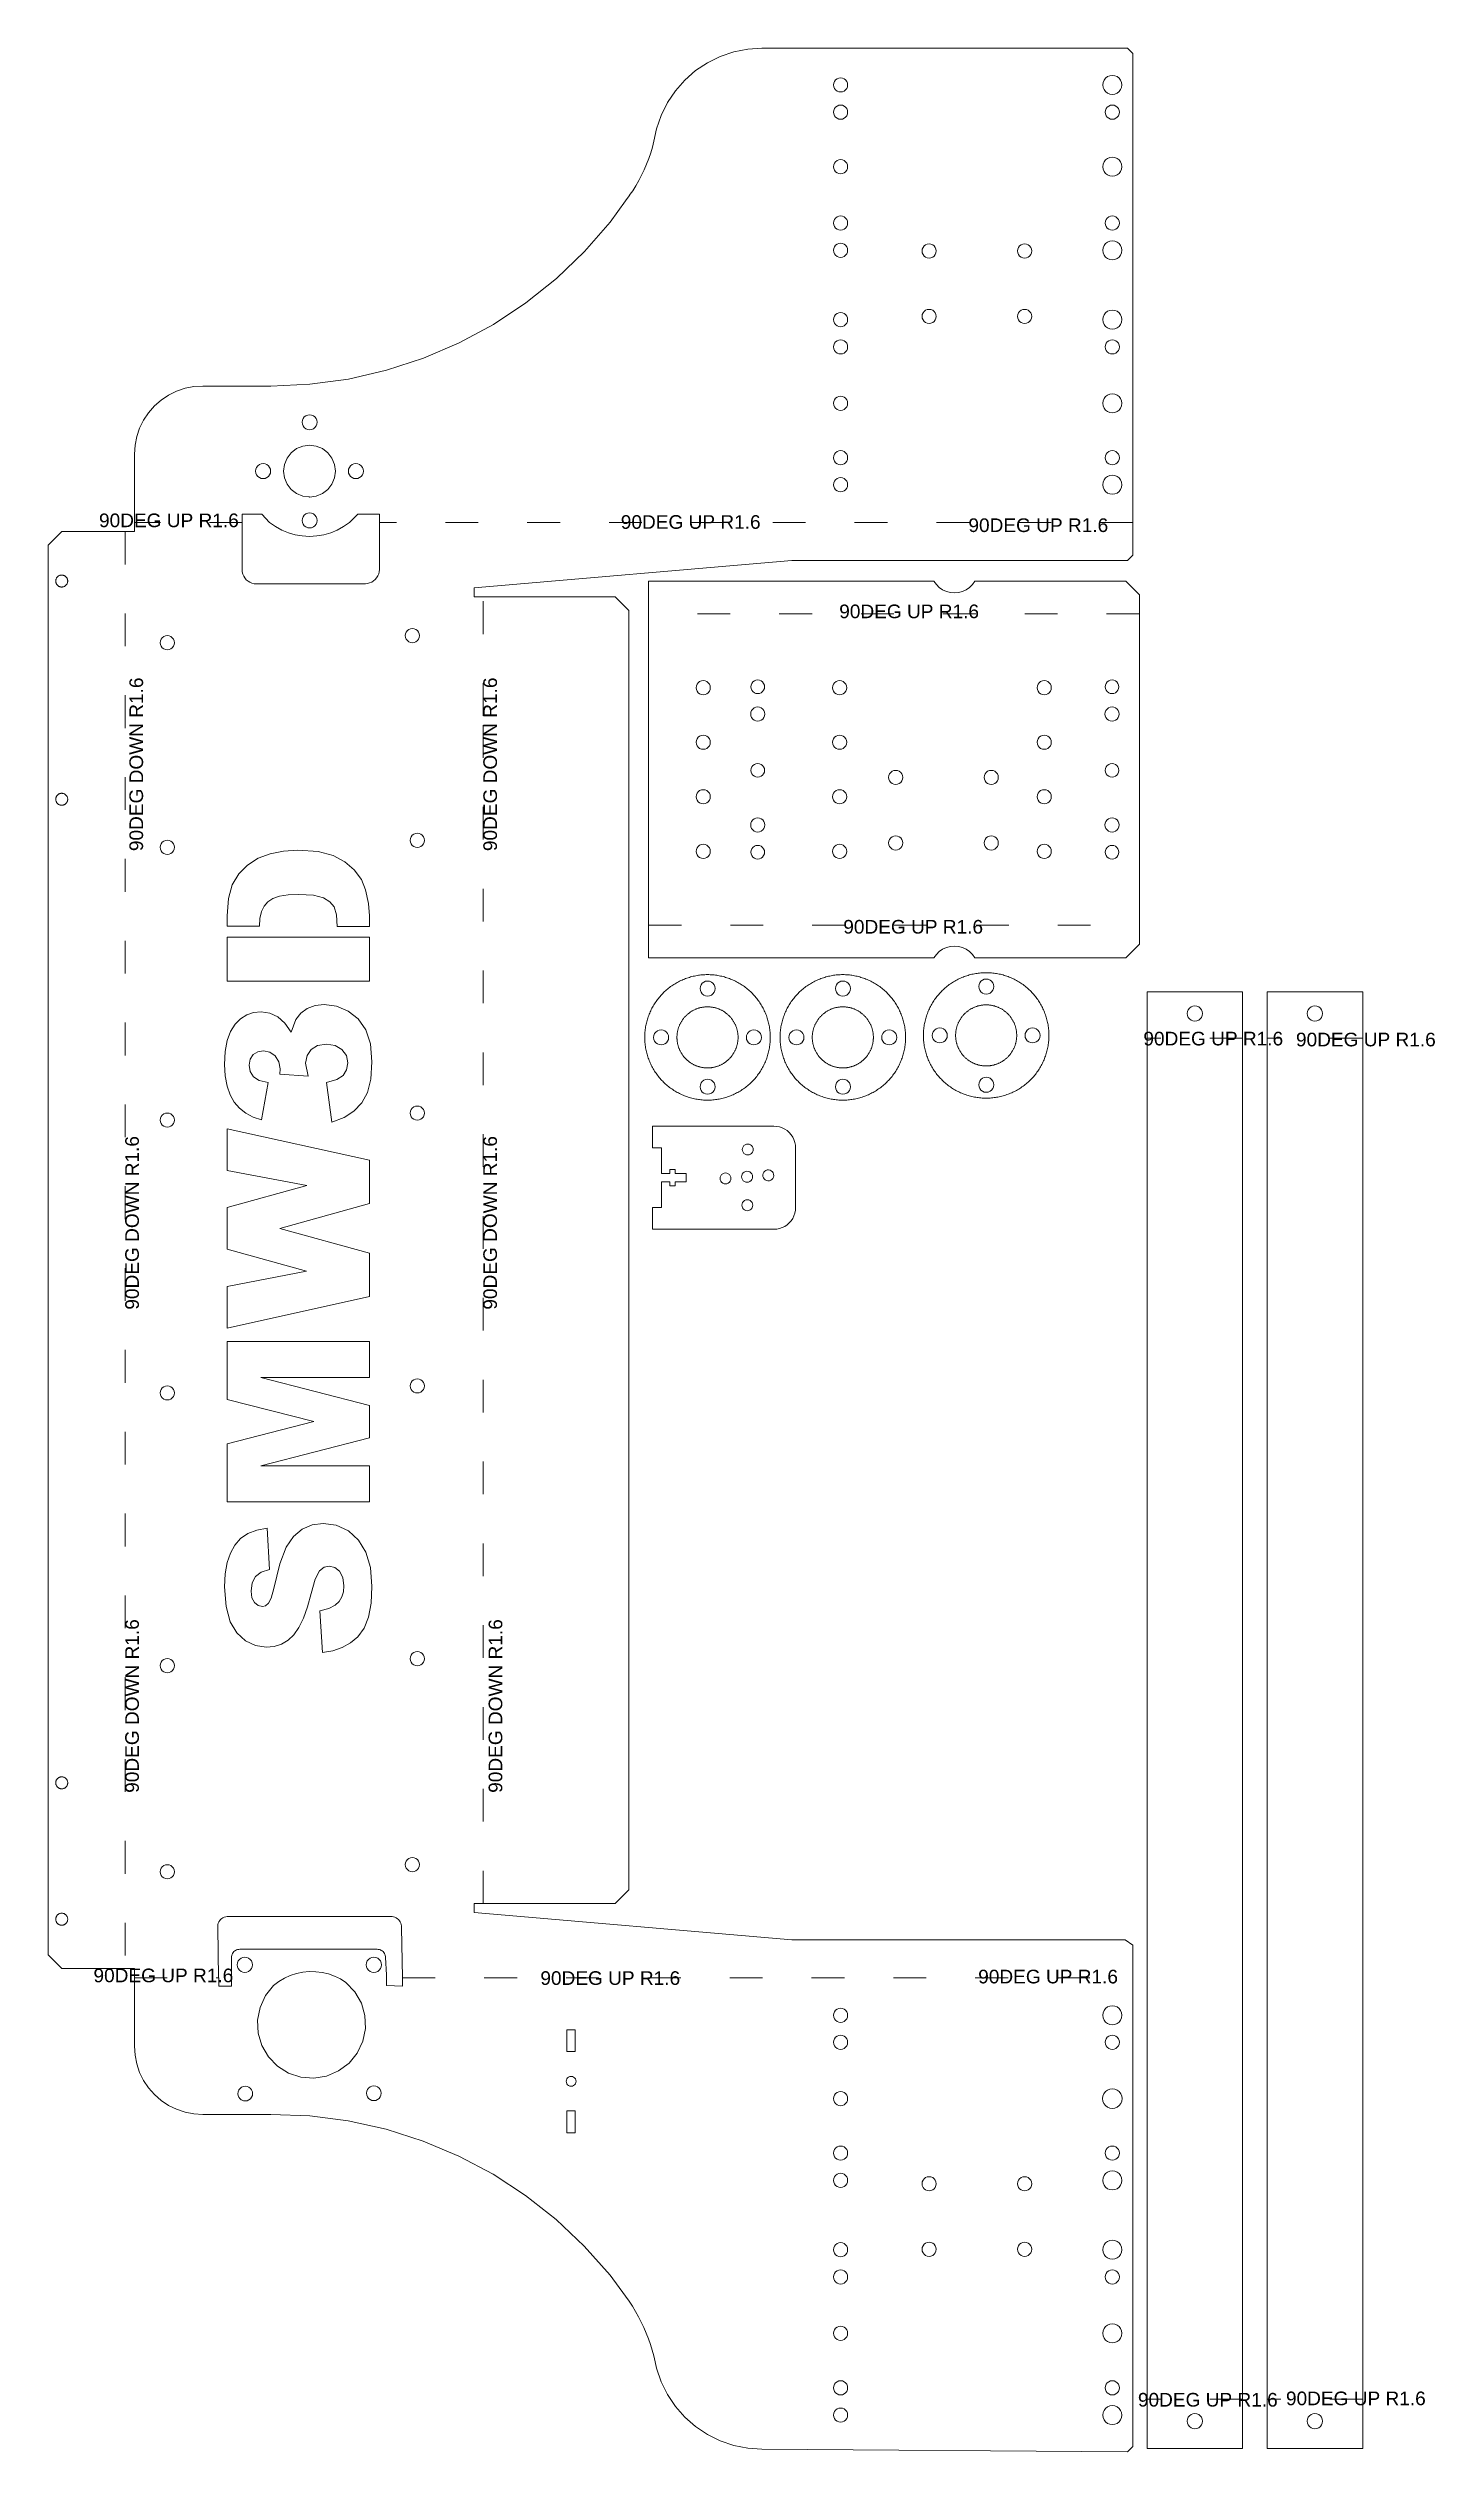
# Model space of a CAD drawing. Extents: x -21 to 705, y 870 to 3200.
# Drawn here: x -21 to 487, y 2318 to 3200 of the extents above; entities that cross this region are included whole.
import ezdxf

# ---------------------------------------------------------------- set-up
doc = ezdxf.new("R2010")
doc.units = 0
doc.linetypes.add('ACAD_ISO03W100', pattern=[30, 12, -18])
doc.layers.get('0').update_dxf_attribs({"lineweight": 25, "true_color": 0xffffff})
doc.layers.add('Layer0', color=7, linetype='BYLAYER', lineweight=5)
doc.styles.add('textstyle0', font='')
doc.styles.add('textstyle1', font='')
doc.styles.add('textstyle16', font='')
doc.styles.add('textstyle17', font='')
doc.styles.add('textstyle18', font='')
doc.styles.add('textstyle19', font='')
doc.styles.add('textstyle2', font='')
doc.styles.add('textstyle20', font='')
doc.styles.add('textstyle21', font='')
doc.styles.add('textstyle22', font='')
doc.styles.add('textstyle23', font='')
doc.styles.add('textstyle24', font='')
doc.styles.add('textstyle25', font='')
doc.styles.add('textstyle3', font='')
doc.styles.add('textstyle30', font='')
doc.styles.add('textstyle31', font='')
doc.styles.add('textstyle32', font='')
doc.styles.add('textstyle33', font='')
doc.styles.get('textstyle0').set_extended_font_data('Arial')
doc.styles.get('textstyle1').set_extended_font_data('Arial')
doc.styles.get('textstyle16').set_extended_font_data('Arial')
doc.styles.get('textstyle17').set_extended_font_data('Arial')
doc.styles.get('textstyle18').set_extended_font_data('Arial')
doc.styles.get('textstyle19').set_extended_font_data('Arial')
doc.styles.get('textstyle2').set_extended_font_data('Arial')
doc.styles.get('textstyle20').set_extended_font_data('Arial')
doc.styles.get('textstyle21').set_extended_font_data('Arial')
doc.styles.get('textstyle22').set_extended_font_data('Arial')
doc.styles.get('textstyle23').set_extended_font_data('Arial')
doc.styles.get('textstyle24').set_extended_font_data('Arial')
doc.styles.get('textstyle25').set_extended_font_data('Arial')
doc.styles.get('textstyle3').set_extended_font_data('Arial')
doc.styles.get('textstyle30').set_extended_font_data('Arial')
doc.styles.get('textstyle31').set_extended_font_data('Arial')
doc.styles.get('textstyle32').set_extended_font_data('Arial')
doc.styles.get('textstyle33').set_extended_font_data('Arial')

msp = doc.modelspace()

# ---------------------------------------------------------------- linework, layer by layer
at = {"layer": 'Layer0'}
for p, q in [((234.95, 3199.28), (229.82, 3198.26)), ((234.95, 3199.28), (240.17, 3199.63)), ((374.17, 3199.63), (240.17, 3199.63)), ((374.17, 3199.63), (376.17, 3197.63)), ((215.82, 3191.36), (211.89, 3187.91)), ((220.17, 3194.27), (215.82, 3191.36)), ((224.86, 3196.58), (220.17, 3194.27)), ((229.82, 3198.26), (224.86, 3196.58)), ((376.17, 3197.63), (376.17, 3025.74)), ((208.44, 3183.98), (205.53, 3179.63)), ((211.89, 3187.91), (208.44, 3183.98)), ((266.49, 3186.8), (266.4, 3186.13)), ((266.4, 3186.13), (266.49, 3185.45)), ((266.75, 3187.43), (266.49, 3186.8)), ((266.49, 3185.45), (266.75, 3184.83)), ((267.16, 3187.97), (266.75, 3187.43)), ((266.75, 3184.83), (267.16, 3184.29)), ((267.7, 3188.38), (267.16, 3187.97)), ((267.16, 3184.29), (267.7, 3183.87)), ((268.33, 3188.64), (267.7, 3188.38)), ((267.7, 3183.87), (268.33, 3183.62)), ((269, 3188.73), (268.33, 3188.64)), ((268.33, 3183.62), (269, 3183.53)), ((269.68, 3188.64), (269, 3188.73)), ((269, 3183.53), (269.68, 3183.62)), ((270.3, 3188.38), (269.68, 3188.64)), ((269.68, 3183.62), (270.3, 3183.87)), ((270.84, 3187.97), (270.3, 3188.38)), ((270.3, 3183.87), (270.84, 3184.29)), ((271.25, 3187.43), (270.84, 3187.97)), ((270.84, 3184.29), (271.25, 3184.83)), ((271.51, 3186.8), (271.25, 3187.43)), ((271.25, 3184.83), (271.51, 3185.45)), ((271.6, 3186.13), (271.51, 3186.8)), ((271.51, 3185.45), (271.6, 3186.13)), ((365.22, 3187.03), (365.1, 3186.13)), ((365.1, 3186.13), (365.22, 3185.22)), ((365.57, 3187.88), (365.22, 3187.03)), ((365.22, 3185.22), (365.57, 3184.38)), ((366.13, 3188.6), (365.57, 3187.88)), ((365.57, 3184.38), (366.13, 3183.65)), ((366.85, 3189.16), (366.13, 3188.6)), ((366.13, 3183.65), (366.85, 3183.1)), ((367.7, 3189.51), (366.85, 3189.16)), ((366.85, 3183.1), (367.7, 3182.75)), ((368.6, 3189.63), (367.7, 3189.51)), ((367.7, 3182.75), (368.6, 3182.63)), ((369.51, 3189.51), (368.6, 3189.63)), ((368.6, 3182.63), (369.51, 3182.75)), ((370.35, 3189.16), (369.51, 3189.51)), ((369.51, 3182.75), (370.35, 3183.1)), ((371.08, 3188.6), (370.35, 3189.16)), ((370.35, 3183.1), (371.08, 3183.65)), ((371.63, 3187.88), (371.08, 3188.6)), ((371.08, 3183.65), (371.63, 3184.38)), ((371.98, 3187.03), (371.63, 3187.88)), ((371.63, 3184.38), (371.98, 3185.22)), ((372.1, 3186.13), (371.98, 3187.03)), ((371.98, 3185.22), (372.1, 3186.13)), ((203.21, 3174.93), (201.53, 3169.98)), ((205.53, 3179.63), (203.21, 3174.93)), ((266.49, 3176.8), (266.4, 3176.13)), ((266.4, 3176.13), (266.49, 3175.46)), ((266.75, 3177.43), (266.49, 3176.8)), ((266.49, 3175.46), (266.75, 3174.83)), ((267.16, 3177.97), (266.75, 3177.43)), ((266.75, 3174.83), (267.16, 3174.29)), ((267.7, 3178.38), (267.16, 3177.97)), ((267.16, 3174.29), (267.7, 3173.88)), ((268.33, 3178.64), (267.7, 3178.38)), ((267.7, 3173.88), (268.33, 3173.62)), ((269, 3178.73), (268.33, 3178.64)), ((268.33, 3173.62), (269, 3173.53)), ((269.68, 3178.64), (269, 3178.73)), ((269, 3173.53), (269.68, 3173.62)), ((270.3, 3178.38), (269.68, 3178.64)), ((269.68, 3173.62), (270.3, 3173.88)), ((270.84, 3177.97), (270.3, 3178.38)), ((270.3, 3173.88), (270.84, 3174.29)), ((271.25, 3177.43), (270.84, 3177.97)), ((270.84, 3174.29), (271.25, 3174.83)), ((271.51, 3176.8), (271.25, 3177.43)), ((271.25, 3174.83), (271.51, 3175.46)), ((271.6, 3176.13), (271.51, 3176.8)), ((271.51, 3175.46), (271.6, 3176.13)), ((366.09, 3176.8), (366, 3176.13)), ((366, 3176.13), (366.09, 3175.46)), ((366.35, 3177.43), (366.09, 3176.8)), ((366.09, 3175.46), (366.35, 3174.83)), ((366.76, 3177.97), (366.35, 3177.43)), ((366.35, 3174.83), (366.76, 3174.29)), ((367.3, 3178.38), (366.76, 3177.97)), ((366.76, 3174.29), (367.3, 3173.88)), ((367.93, 3178.64), (367.3, 3178.38)), ((367.3, 3173.88), (367.93, 3173.62)), ((368.6, 3178.73), (367.93, 3178.64)), ((367.93, 3173.62), (368.6, 3173.53)), ((369.28, 3178.64), (368.6, 3178.73)), ((368.6, 3173.53), (369.28, 3173.62)), ((369.9, 3178.38), (369.28, 3178.64)), ((369.28, 3173.62), (369.9, 3173.88)), ((370.44, 3177.97), (369.9, 3178.38)), ((369.9, 3173.88), (370.44, 3174.29)), ((370.85, 3177.43), (370.44, 3177.97)), ((370.44, 3174.29), (370.85, 3174.83)), ((371.11, 3176.8), (370.85, 3177.43)), ((370.85, 3174.83), (371.11, 3175.46)), ((371.2, 3176.13), (371.11, 3176.8)), ((371.11, 3175.46), (371.2, 3176.13)), ((200.59, 3165.46), (200.04, 3163.32)), ((201.53, 3169.98), (200.59, 3165.46)), ((197.01, 3155), (196.05, 3153)), ((197.88, 3157.03), (197.01, 3155)), ((198.68, 3159.1), (197.88, 3157.03)), ((199.4, 3161.2), (198.68, 3159.1)), ((200.04, 3163.32), (199.4, 3161.2)), ((266.49, 3156.8), (266.4, 3156.13)), ((266.4, 3156.13), (266.49, 3155.45)), ((266.75, 3157.43), (266.49, 3156.8)), ((266.49, 3155.45), (266.75, 3154.83)), ((267.16, 3157.97), (266.75, 3157.43)), ((267.7, 3158.38), (267.16, 3157.97)), ((268.33, 3158.64), (267.7, 3158.38)), ((269, 3158.73), (268.33, 3158.64)), ((269.68, 3158.64), (269, 3158.73)), ((270.3, 3158.38), (269.68, 3158.64)), ((270.84, 3157.97), (270.3, 3158.38)), ((271.25, 3157.43), (270.84, 3157.97)), ((271.51, 3156.8), (271.25, 3157.43)), ((271.25, 3154.83), (271.51, 3155.45)), ((271.6, 3156.13), (271.51, 3156.8)), ((271.51, 3155.45), (271.6, 3156.13)), ((365.22, 3157.03), (365.1, 3156.13)), ((365.1, 3156.13), (365.22, 3155.22)), ((365.57, 3157.88), (365.22, 3157.03)), ((365.22, 3155.22), (365.57, 3154.38)), ((366.13, 3158.6), (365.57, 3157.88)), ((366.85, 3159.16), (366.13, 3158.6)), ((367.7, 3159.51), (366.85, 3159.16)), ((368.6, 3159.63), (367.7, 3159.51)), ((369.51, 3159.51), (368.6, 3159.63)), ((370.35, 3159.16), (369.51, 3159.51)), ((371.08, 3158.6), (370.35, 3159.16)), ((371.63, 3157.88), (371.08, 3158.6)), ((371.98, 3157.03), (371.63, 3157.88)), ((371.63, 3154.38), (371.98, 3155.22)), ((372.1, 3156.13), (371.98, 3157.03)), ((371.98, 3155.22), (372.1, 3156.13)), ((191.93, 3146.04), (192.88, 3147.35)), ((192.88, 3147.35), (193.92, 3149.12)), ((195.02, 3151.04), (193.92, 3149.12)), ((196.05, 3153), (195.02, 3151.04)), ((266.75, 3154.83), (267.16, 3154.29)), ((267.16, 3154.29), (267.7, 3153.87)), ((267.7, 3153.87), (268.33, 3153.62)), ((268.33, 3153.62), (269, 3153.53)), ((269, 3153.53), (269.68, 3153.62)), ((269.68, 3153.62), (270.3, 3153.87)), ((270.3, 3153.87), (270.84, 3154.29)), ((270.84, 3154.29), (271.25, 3154.83)), ((365.57, 3154.38), (366.13, 3153.65)), ((366.13, 3153.65), (366.85, 3153.1)), ((366.85, 3153.1), (367.7, 3152.75)), ((367.7, 3152.75), (368.6, 3152.63)), ((368.6, 3152.63), (369.51, 3152.75)), ((369.51, 3152.75), (370.35, 3153.1)), ((370.35, 3153.1), (371.08, 3153.65)), ((371.08, 3153.65), (371.63, 3154.38)), ((184.51, 3135.78), (190.18, 3143.63)), ((190.18, 3143.63), (191.5, 3145.41)), ((191.5, 3145.41), (191.93, 3146.04)), ((267.16, 3137.32), (266.75, 3136.78)), ((267.7, 3137.73), (267.16, 3137.32)), ((268.33, 3137.99), (267.7, 3137.73)), ((269, 3138.08), (268.33, 3137.99)), ((269.68, 3137.99), (269, 3138.08)), ((270.3, 3137.73), (269.68, 3137.99)), ((270.84, 3137.32), (270.3, 3137.73)), ((271.25, 3136.78), (270.84, 3137.32)), ((366.76, 3137.32), (366.35, 3136.78)), ((367.3, 3137.73), (366.76, 3137.32)), ((367.93, 3137.99), (367.3, 3137.73)), ((368.6, 3138.08), (367.93, 3137.99)), ((369.28, 3137.99), (368.6, 3138.08)), ((369.9, 3137.73), (369.28, 3137.99)), ((370.44, 3137.32), (369.9, 3137.73)), ((370.85, 3136.78), (370.44, 3137.32)), ((175.13, 3125.01), (184.51, 3135.78)), ((266.49, 3136.15), (266.4, 3135.48)), ((266.4, 3135.48), (266.49, 3134.81)), ((266.75, 3136.78), (266.49, 3136.15)), ((266.49, 3134.81), (266.75, 3134.18)), ((266.75, 3134.18), (267.16, 3133.64)), ((267.16, 3133.64), (267.7, 3133.23)), ((267.7, 3133.23), (268.33, 3132.97)), ((268.33, 3132.97), (269, 3132.88)), ((269, 3132.88), (269.68, 3132.97)), ((269.68, 3132.97), (270.3, 3133.23)), ((270.3, 3133.23), (270.84, 3133.64)), ((270.84, 3133.64), (271.25, 3134.18)), ((271.51, 3136.15), (271.25, 3136.78)), ((271.25, 3134.18), (271.51, 3134.81)), ((271.6, 3135.48), (271.51, 3136.15)), ((271.51, 3134.81), (271.6, 3135.48)), ((366.09, 3136.15), (366, 3135.48)), ((366, 3135.48), (366.09, 3134.81)), ((366.35, 3136.78), (366.09, 3136.15)), ((366.09, 3134.81), (366.35, 3134.18)), ((366.85, 3128.52), (366.13, 3127.96)), ((366.35, 3134.18), (366.76, 3133.64)), ((366.76, 3133.64), (367.3, 3133.23)), ((367.7, 3128.87), (366.85, 3128.52)), ((367.3, 3133.23), (367.93, 3132.97)), ((368.6, 3128.99), (367.7, 3128.87)), ((367.93, 3132.97), (368.6, 3132.88)), ((368.6, 3132.88), (369.28, 3132.97)), ((369.51, 3128.87), (368.6, 3128.99)), ((369.28, 3132.97), (369.9, 3133.23)), ((370.35, 3128.52), (369.51, 3128.87)), ((369.9, 3133.23), (370.44, 3133.64)), ((371.08, 3127.96), (370.35, 3128.52)), ((370.44, 3133.64), (370.85, 3134.18)), ((371.11, 3136.15), (370.85, 3136.78)), ((370.85, 3134.18), (371.11, 3134.81)), ((371.2, 3135.48), (371.11, 3136.15)), ((371.11, 3134.81), (371.2, 3135.48)), ((164.83, 3115.12), (175.13, 3125.01)), ((266.49, 3126.16), (266.4, 3125.49)), ((266.4, 3125.49), (266.49, 3124.81)), ((266.75, 3126.79), (266.49, 3126.16)), ((266.49, 3124.81), (266.75, 3124.19)), ((267.16, 3127.33), (266.75, 3126.79)), ((266.75, 3124.19), (267.16, 3123.65)), ((267.7, 3127.74), (267.16, 3127.33)), ((267.16, 3123.65), (267.7, 3123.23)), ((268.33, 3128), (267.7, 3127.74)), ((267.7, 3123.23), (268.33, 3122.98)), ((269, 3128.09), (268.33, 3128)), ((268.33, 3122.98), (269, 3122.89)), ((269.68, 3128), (269, 3128.09)), ((269, 3122.89), (269.68, 3122.98)), ((270.3, 3127.74), (269.68, 3128)), ((269.68, 3122.98), (270.3, 3123.23)), ((270.84, 3127.33), (270.3, 3127.74)), ((270.3, 3123.23), (270.84, 3123.65)), ((271.25, 3126.79), (270.84, 3127.33)), ((270.84, 3123.65), (271.25, 3124.19)), ((271.51, 3126.16), (271.25, 3126.79)), ((271.25, 3124.19), (271.51, 3124.81)), ((271.6, 3125.49), (271.51, 3126.16)), ((271.51, 3124.81), (271.6, 3125.49)), ((298.96, 3125.91), (298.87, 3125.24)), ((298.87, 3125.24), (298.96, 3124.57)), ((299.22, 3126.54), (298.96, 3125.91)), ((298.96, 3124.57), (299.22, 3123.94)), ((299.63, 3127.08), (299.22, 3126.54)), ((299.22, 3123.94), (299.63, 3123.4)), ((300.17, 3127.49), (299.63, 3127.08)), ((299.63, 3123.4), (300.17, 3122.99)), ((300.8, 3127.75), (300.17, 3127.49)), ((300.17, 3122.99), (300.8, 3122.73)), ((301.47, 3127.84), (300.8, 3127.75)), ((300.8, 3122.73), (301.47, 3122.64)), ((302.14, 3127.75), (301.47, 3127.84)), ((301.47, 3122.64), (302.14, 3122.73)), ((302.77, 3127.49), (302.14, 3127.75)), ((302.14, 3122.73), (302.77, 3122.99)), ((303.31, 3127.08), (302.77, 3127.49)), ((302.77, 3122.99), (303.31, 3123.4)), ((303.72, 3126.54), (303.31, 3127.08)), ((303.31, 3123.4), (303.72, 3123.94)), ((303.98, 3125.91), (303.72, 3126.54)), ((303.72, 3123.94), (303.98, 3124.57)), ((304.07, 3125.24), (303.98, 3125.91)), ((303.98, 3124.57), (304.07, 3125.24)), ((333.96, 3125.91), (333.87, 3125.24)), ((333.87, 3125.24), (333.96, 3124.57)), ((334.22, 3126.54), (333.96, 3125.91)), ((333.96, 3124.57), (334.22, 3123.94)), ((334.63, 3127.08), (334.22, 3126.54)), ((334.22, 3123.94), (334.63, 3123.4)), ((335.17, 3127.49), (334.63, 3127.08)), ((334.63, 3123.4), (335.17, 3122.99)), ((335.8, 3127.75), (335.17, 3127.49)), ((335.17, 3122.99), (335.8, 3122.73)), ((336.47, 3127.84), (335.8, 3127.75)), ((335.8, 3122.73), (336.47, 3122.64)), ((337.14, 3127.75), (336.47, 3127.84)), ((336.47, 3122.64), (337.14, 3122.73)), ((337.77, 3127.49), (337.14, 3127.75)), ((337.14, 3122.73), (337.77, 3122.99)), ((338.31, 3127.08), (337.77, 3127.49)), ((337.77, 3122.99), (338.31, 3123.4)), ((338.72, 3126.54), (338.31, 3127.08)), ((338.31, 3123.4), (338.72, 3123.94)), ((338.98, 3125.91), (338.72, 3126.54)), ((338.72, 3123.94), (338.98, 3124.57)), ((339.07, 3125.24), (338.98, 3125.91)), ((338.98, 3124.57), (339.07, 3125.24)), ((365.22, 3126.39), (365.1, 3125.49)), ((365.1, 3125.49), (365.22, 3124.58)), ((365.57, 3127.24), (365.22, 3126.39)), ((365.22, 3124.58), (365.57, 3123.74)), ((366.13, 3127.96), (365.57, 3127.24)), ((365.57, 3123.74), (366.13, 3123.01)), ((366.13, 3123.01), (366.85, 3122.46)), ((366.85, 3122.46), (367.7, 3122.11)), ((367.7, 3122.11), (368.6, 3121.99)), ((368.6, 3121.99), (369.51, 3122.11)), ((369.51, 3122.11), (370.35, 3122.46)), ((370.35, 3122.46), (371.08, 3123.01)), ((371.63, 3127.24), (371.08, 3127.96)), ((371.08, 3123.01), (371.63, 3123.74)), ((371.98, 3126.39), (371.63, 3127.24)), ((371.63, 3123.74), (371.98, 3124.58)), ((372.1, 3125.49), (371.98, 3126.39)), ((371.98, 3124.58), (372.1, 3125.49)), ((153.68, 3106.2), (164.83, 3115.12)), ((141.77, 3098.32), (153.68, 3106.2)), ((267.7, 3102.34), (267.16, 3101.93)), ((268.33, 3102.6), (267.7, 3102.34)), ((269, 3102.69), (268.33, 3102.6)), ((269.68, 3102.6), (269, 3102.69)), ((270.3, 3102.34), (269.68, 3102.6)), ((270.84, 3101.93), (270.3, 3102.34)), ((299.22, 3102.54), (298.96, 3101.91)), ((299.63, 3103.08), (299.22, 3102.54)), ((300.17, 3103.49), (299.63, 3103.08)), ((300.8, 3103.75), (300.17, 3103.49)), ((301.47, 3103.84), (300.8, 3103.75)), ((302.14, 3103.75), (301.47, 3103.84)), ((302.77, 3103.49), (302.14, 3103.75)), ((303.31, 3103.08), (302.77, 3103.49)), ((303.72, 3102.54), (303.31, 3103.08)), ((303.98, 3101.91), (303.72, 3102.54)), ((334.22, 3102.54), (333.96, 3101.91)), ((334.63, 3103.08), (334.22, 3102.54)), ((335.17, 3103.49), (334.63, 3103.08)), ((335.8, 3103.75), (335.17, 3103.49)), ((336.47, 3103.84), (335.8, 3103.75)), ((337.14, 3103.75), (336.47, 3103.84)), ((337.77, 3103.49), (337.14, 3103.75)), ((338.31, 3103.08), (337.77, 3103.49)), ((338.72, 3102.54), (338.31, 3103.08)), ((338.98, 3101.91), (338.72, 3102.54)), ((366.13, 3102.56), (365.57, 3101.84)), ((366.85, 3103.12), (366.13, 3102.56)), ((367.7, 3103.47), (366.85, 3103.12)), ((368.6, 3103.59), (367.7, 3103.47)), ((369.51, 3103.47), (368.6, 3103.59)), ((370.35, 3103.12), (369.51, 3103.47)), ((371.08, 3102.56), (370.35, 3103.12)), ((371.63, 3101.84), (371.08, 3102.56)), ((129.21, 3091.54), (141.77, 3098.32)), ((266.49, 3100.76), (266.4, 3100.09)), ((266.4, 3100.09), (266.49, 3099.41)), ((266.75, 3101.39), (266.49, 3100.76)), ((266.49, 3099.41), (266.75, 3098.79)), ((267.16, 3101.93), (266.75, 3101.39)), ((266.75, 3098.79), (267.16, 3098.25)), ((267.16, 3098.25), (267.7, 3097.83)), ((267.7, 3097.83), (268.33, 3097.58)), ((268.33, 3097.58), (269, 3097.49)), ((269, 3097.49), (269.68, 3097.58)), ((269.68, 3097.58), (270.3, 3097.83)), ((270.3, 3097.83), (270.84, 3098.25)), ((271.25, 3101.39), (270.84, 3101.93)), ((270.84, 3098.25), (271.25, 3098.79)), ((271.51, 3100.76), (271.25, 3101.39)), ((271.25, 3098.79), (271.51, 3099.41)), ((271.6, 3100.09), (271.51, 3100.76)), ((271.51, 3099.41), (271.6, 3100.09)), ((298.96, 3101.91), (298.87, 3101.24)), ((298.87, 3101.24), (298.96, 3100.57)), ((298.96, 3100.57), (299.22, 3099.94)), ((299.22, 3099.94), (299.63, 3099.4)), ((299.63, 3099.4), (300.17, 3098.99)), ((300.17, 3098.99), (300.8, 3098.73)), ((300.8, 3098.73), (301.47, 3098.64)), ((301.47, 3098.64), (302.14, 3098.73)), ((302.14, 3098.73), (302.77, 3098.99)), ((302.77, 3098.99), (303.31, 3099.4)), ((303.31, 3099.4), (303.72, 3099.94)), ((303.72, 3099.94), (303.98, 3100.57)), ((304.07, 3101.24), (303.98, 3101.91)), ((303.98, 3100.57), (304.07, 3101.24)), ((333.96, 3101.91), (333.87, 3101.24)), ((333.87, 3101.24), (333.96, 3100.57)), ((333.96, 3100.57), (334.22, 3099.94)), ((334.22, 3099.94), (334.63, 3099.4)), ((334.63, 3099.4), (335.17, 3098.99)), ((335.17, 3098.99), (335.8, 3098.73)), ((335.8, 3098.73), (336.47, 3098.64)), ((336.47, 3098.64), (337.14, 3098.73)), ((337.14, 3098.73), (337.77, 3098.99)), ((337.77, 3098.99), (338.31, 3099.4)), ((338.31, 3099.4), (338.72, 3099.94)), ((338.72, 3099.94), (338.98, 3100.57)), ((339.07, 3101.24), (338.98, 3101.91)), ((338.98, 3100.57), (339.07, 3101.24)), ((365.22, 3100.99), (365.1, 3100.09)), ((365.1, 3100.09), (365.22, 3099.18)), ((365.57, 3101.84), (365.22, 3100.99)), ((365.22, 3099.18), (365.57, 3098.34)), ((365.57, 3098.34), (366.13, 3097.61)), ((366.13, 3097.61), (366.85, 3097.06)), ((366.85, 3097.06), (367.7, 3096.71)), ((367.7, 3096.71), (368.6, 3096.59)), ((368.6, 3096.59), (369.51, 3096.71)), ((369.51, 3096.71), (370.35, 3097.06)), ((370.35, 3097.06), (371.08, 3097.61)), ((371.08, 3097.61), (371.63, 3098.34)), ((371.98, 3100.99), (371.63, 3101.84)), ((371.63, 3098.34), (371.98, 3099.18)), ((372.1, 3100.09), (371.98, 3100.99)), ((371.98, 3099.18), (372.1, 3100.09)), ((102.5, 3081.49), (116.08, 3085.91)), ((116.08, 3085.91), (129.21, 3091.54)), ((266.49, 3090.76), (266.4, 3090.09)), ((266.4, 3090.09), (266.49, 3089.42)), ((266.75, 3091.39), (266.49, 3090.76)), ((266.49, 3089.42), (266.75, 3088.79)), ((267.16, 3091.93), (266.75, 3091.39)), ((266.75, 3088.79), (267.16, 3088.25)), ((267.7, 3092.34), (267.16, 3091.93)), ((267.16, 3088.25), (267.7, 3087.84)), ((268.33, 3092.6), (267.7, 3092.34)), ((267.7, 3087.84), (268.33, 3087.58)), ((269, 3092.69), (268.33, 3092.6)), ((268.33, 3087.58), (269, 3087.49)), ((269.68, 3092.6), (269, 3092.69)), ((269, 3087.49), (269.68, 3087.58)), ((270.3, 3092.34), (269.68, 3092.6)), ((269.68, 3087.58), (270.3, 3087.84)), ((270.84, 3091.93), (270.3, 3092.34)), ((270.3, 3087.84), (270.84, 3088.25)), ((271.25, 3091.39), (270.84, 3091.93)), ((270.84, 3088.25), (271.25, 3088.79)), ((271.51, 3090.76), (271.25, 3091.39)), ((271.25, 3088.79), (271.51, 3089.42)), ((271.6, 3090.09), (271.51, 3090.76)), ((271.51, 3089.42), (271.6, 3090.09)), ((366.09, 3090.76), (366, 3090.09)), ((366, 3090.09), (366.09, 3089.42)), ((366.35, 3091.39), (366.09, 3090.76)), ((366.09, 3089.42), (366.35, 3088.79)), ((366.76, 3091.93), (366.35, 3091.39)), ((366.35, 3088.79), (366.76, 3088.25)), ((367.3, 3092.34), (366.76, 3091.93)), ((366.76, 3088.25), (367.3, 3087.84)), ((367.93, 3092.6), (367.3, 3092.34)), ((367.3, 3087.84), (367.93, 3087.58)), ((368.6, 3092.69), (367.93, 3092.6)), ((367.93, 3087.58), (368.6, 3087.49)), ((369.28, 3092.6), (368.6, 3092.69)), ((368.6, 3087.49), (369.28, 3087.58)), ((369.9, 3092.34), (369.28, 3092.6)), ((369.28, 3087.58), (369.9, 3087.84)), ((370.44, 3091.93), (369.9, 3092.34)), ((369.9, 3087.84), (370.44, 3088.25)), ((370.85, 3091.39), (370.44, 3091.93)), ((370.44, 3088.25), (370.85, 3088.79)), ((371.11, 3090.76), (370.85, 3091.39)), ((370.85, 3088.79), (371.11, 3089.42)), ((371.2, 3090.09), (371.11, 3090.76)), ((371.11, 3089.42), (371.2, 3090.09)), ((31.91, 3075.53), (35.17, 3075.74)), ((35.17, 3075.74), (60.17, 3075.74)), ((60.17, 3075.74), (74.43, 3076.38)), ((74.43, 3076.38), (88.58, 3078.3)), ((88.58, 3078.3), (102.5, 3081.49)), ((15.34, 3065.96), (17.49, 3068.42)), ((17.49, 3068.42), (19.95, 3070.58)), ((19.95, 3070.58), (22.67, 3072.39)), ((22.67, 3072.39), (25.6, 3073.84)), ((25.6, 3073.84), (28.7, 3074.89)), ((28.7, 3074.89), (31.91, 3075.53)), ((266.49, 3070.09), (266.4, 3069.41)), ((266.4, 3069.41), (266.49, 3068.74)), ((266.75, 3070.71), (266.49, 3070.09)), ((266.49, 3068.74), (266.75, 3068.11)), ((267.16, 3071.25), (266.75, 3070.71)), ((266.75, 3068.11), (267.16, 3067.58)), ((267.7, 3071.67), (267.16, 3071.25)), ((267.16, 3067.58), (267.7, 3067.16)), ((268.33, 3071.93), (267.7, 3071.67)), ((267.7, 3067.16), (268.33, 3066.9)), ((269, 3072.01), (268.33, 3071.93)), ((268.33, 3066.9), (269, 3066.81)), ((269.68, 3071.93), (269, 3072.01)), ((269, 3066.81), (269.68, 3066.9)), ((270.3, 3071.67), (269.68, 3071.93)), ((269.68, 3066.9), (270.3, 3067.16)), ((270.84, 3071.25), (270.3, 3071.67)), ((270.3, 3067.16), (270.84, 3067.58)), ((271.25, 3070.71), (270.84, 3071.25)), ((270.84, 3067.58), (271.25, 3068.11)), ((271.51, 3070.09), (271.25, 3070.71)), ((271.25, 3068.11), (271.51, 3068.74)), ((271.6, 3069.41), (271.51, 3070.09)), ((271.51, 3068.74), (271.6, 3069.41)), ((365.22, 3070.32), (365.1, 3069.41)), ((365.1, 3069.41), (365.22, 3068.51)), ((365.57, 3071.16), (365.22, 3070.32)), ((365.22, 3068.51), (365.57, 3067.66)), ((366.13, 3071.89), (365.57, 3071.16)), ((365.57, 3067.66), (366.13, 3066.94)), ((366.85, 3072.44), (366.13, 3071.89)), ((366.13, 3066.94), (366.85, 3066.38)), ((367.7, 3072.79), (366.85, 3072.44)), ((368.6, 3072.91), (367.7, 3072.79)), ((369.51, 3072.79), (368.6, 3072.91)), ((370.35, 3072.44), (369.51, 3072.79)), ((371.08, 3071.89), (370.35, 3072.44)), ((370.35, 3066.38), (371.08, 3066.94)), ((371.63, 3071.16), (371.08, 3071.89)), ((371.08, 3066.94), (371.63, 3067.66)), ((371.98, 3070.32), (371.63, 3071.16)), ((371.63, 3067.66), (371.98, 3068.51)), ((372.1, 3069.41), (371.98, 3070.32)), ((371.98, 3068.51), (372.1, 3069.41)), ((11.02, 3057.21), (12.07, 3060.31)), ((12.07, 3060.31), (13.52, 3063.24)), ((13.52, 3063.24), (15.34, 3065.96)), ((71.71, 3063.16), (71.62, 3062.45)), ((71.62, 3062.45), (71.71, 3061.74)), ((71.99, 3063.83), (71.71, 3063.16)), ((71.71, 3061.74), (71.99, 3061.08)), ((72.42, 3064.4), (71.99, 3063.83)), ((71.99, 3061.08), (72.42, 3060.51)), ((72.99, 3064.83), (72.42, 3064.4)), ((72.42, 3060.51), (72.99, 3060.07)), ((73.66, 3065.11), (72.99, 3064.83)), ((72.99, 3060.07), (73.66, 3059.8)), ((74.37, 3065.2), (73.66, 3065.11)), ((73.66, 3059.8), (74.37, 3059.7)), ((75.08, 3065.11), (74.37, 3065.2)), ((74.37, 3059.7), (75.08, 3059.8)), ((75.74, 3064.83), (75.08, 3065.11)), ((75.08, 3059.8), (75.74, 3060.07)), ((76.31, 3064.4), (75.74, 3064.83)), ((75.74, 3060.07), (76.31, 3060.51)), ((76.75, 3063.83), (76.31, 3064.4)), ((76.31, 3060.51), (76.75, 3061.08)), ((77.02, 3063.16), (76.75, 3063.83)), ((76.75, 3061.08), (77.02, 3061.74)), ((77.12, 3062.45), (77.02, 3063.16)), ((77.02, 3061.74), (77.12, 3062.45)), ((366.85, 3066.38), (367.7, 3066.03)), ((367.7, 3066.03), (368.6, 3065.91)), ((368.6, 3065.91), (369.51, 3066.03)), ((369.51, 3066.03), (370.35, 3066.38)), ((10.17, 3050.74), (10.38, 3054)), ((10.17, 3025.74), (10.17, 3050.74)), ((10.38, 3054), (11.02, 3057.21)), ((66.11, 3049.29), (65.16, 3047)), ((67.62, 3051.26), (66.11, 3049.29)), ((69.58, 3052.77), (67.62, 3051.26)), ((71.87, 3053.72), (69.58, 3052.77)), ((74.33, 3054.04), (71.87, 3053.72)), ((76.79, 3053.72), (74.33, 3054.04)), ((79.08, 3052.77), (76.79, 3053.72)), ((81.05, 3051.26), (79.08, 3052.77)), ((82.56, 3049.29), (81.05, 3051.26)), ((83.51, 3047), (82.56, 3049.29)), ((266.49, 3050.11), (266.4, 3049.44)), ((266.4, 3049.44), (266.49, 3048.77)), ((266.75, 3050.74), (266.49, 3050.11)), ((267.16, 3051.28), (266.75, 3050.74)), ((267.7, 3051.69), (267.16, 3051.28)), ((268.33, 3051.95), (267.7, 3051.69)), ((269, 3052.04), (268.33, 3051.95)), ((269.68, 3051.95), (269, 3052.04)), ((270.3, 3051.69), (269.68, 3051.95)), ((270.84, 3051.28), (270.3, 3051.69)), ((271.25, 3050.74), (270.84, 3051.28)), ((271.51, 3050.11), (271.25, 3050.74)), ((271.6, 3049.44), (271.51, 3050.11)), ((271.51, 3048.77), (271.6, 3049.44)), ((366.09, 3050.11), (366, 3049.44)), ((366, 3049.44), (366.09, 3048.77)), ((366.35, 3050.74), (366.09, 3050.11)), ((366.76, 3051.28), (366.35, 3050.74)), ((367.3, 3051.69), (366.76, 3051.28)), ((367.93, 3051.95), (367.3, 3051.69)), ((368.6, 3052.04), (367.93, 3051.95)), ((369.28, 3051.95), (368.6, 3052.04)), ((369.9, 3051.69), (369.28, 3051.95)), ((370.44, 3051.28), (369.9, 3051.69)), ((370.85, 3050.74), (370.44, 3051.28)), ((371.11, 3050.11), (370.85, 3050.74)), ((371.2, 3049.44), (371.11, 3050.11)), ((371.11, 3048.77), (371.2, 3049.44)), ((54.68, 3045.25), (54.58, 3044.54)), ((54.58, 3044.54), (54.68, 3043.83)), ((54.95, 3045.92), (54.68, 3045.25)), ((54.68, 3043.83), (54.95, 3043.17)), ((55.39, 3046.49), (54.95, 3045.92)), ((54.95, 3043.17), (55.39, 3042.6)), ((55.96, 3046.92), (55.39, 3046.49)), ((55.39, 3042.6), (55.96, 3042.16)), ((56.62, 3047.2), (55.96, 3046.92)), ((55.96, 3042.16), (56.62, 3041.89)), ((57.33, 3047.29), (56.62, 3047.2)), ((56.62, 3041.89), (57.33, 3041.79)), ((58.05, 3047.2), (57.33, 3047.29)), ((57.33, 3041.79), (58.05, 3041.89)), ((58.71, 3046.92), (58.05, 3047.2)), ((58.05, 3041.89), (58.71, 3042.16)), ((59.28, 3046.49), (58.71, 3046.92)), ((58.71, 3042.16), (59.28, 3042.6)), ((59.72, 3045.92), (59.28, 3046.49)), ((59.28, 3042.6), (59.72, 3043.17)), ((59.99, 3045.25), (59.72, 3045.92)), ((59.72, 3043.17), (59.99, 3043.83)), ((60.08, 3044.54), (59.99, 3045.25)), ((59.99, 3043.83), (60.08, 3044.54)), ((65.16, 3047), (64.83, 3044.54)), ((64.83, 3044.54), (65.16, 3042.08)), ((65.16, 3042.08), (66.11, 3039.79)), ((82.56, 3039.79), (83.51, 3042.08)), ((83.83, 3044.54), (83.51, 3047)), ((83.51, 3042.08), (83.83, 3044.54)), ((88.68, 3045.25), (88.58, 3044.54)), ((88.58, 3044.54), (88.68, 3043.83)), ((88.95, 3045.92), (88.68, 3045.25)), ((88.68, 3043.83), (88.95, 3043.17)), ((89.39, 3046.49), (88.95, 3045.92)), ((88.95, 3043.17), (89.39, 3042.6)), ((89.96, 3046.92), (89.39, 3046.49)), ((89.39, 3042.6), (89.96, 3042.16)), ((90.62, 3047.2), (89.96, 3046.92)), ((89.96, 3042.16), (90.62, 3041.89)), ((91.33, 3047.29), (90.62, 3047.2)), ((90.62, 3041.89), (91.33, 3041.79)), ((92.05, 3047.2), (91.33, 3047.29)), ((91.33, 3041.79), (92.05, 3041.89)), ((92.71, 3046.92), (92.05, 3047.2)), ((92.05, 3041.89), (92.71, 3042.16)), ((93.28, 3046.49), (92.71, 3046.92)), ((92.71, 3042.16), (93.28, 3042.6)), ((93.72, 3045.92), (93.28, 3046.49)), ((93.28, 3042.6), (93.72, 3043.17)), ((93.99, 3045.25), (93.72, 3045.92)), ((93.72, 3043.17), (93.99, 3043.83)), ((94.08, 3044.54), (93.99, 3045.25)), ((93.99, 3043.83), (94.08, 3044.54)), ((266.49, 3048.77), (266.75, 3048.14)), ((266.75, 3040.84), (266.49, 3040.21)), ((266.75, 3048.14), (267.16, 3047.6)), ((267.16, 3041.38), (266.75, 3040.84)), ((267.16, 3047.6), (267.7, 3047.19)), ((267.7, 3041.79), (267.16, 3041.38)), ((267.7, 3047.19), (268.33, 3046.93)), ((268.33, 3042.05), (267.7, 3041.79)), ((268.33, 3046.93), (269, 3046.84)), ((269, 3042.14), (268.33, 3042.05)), ((269, 3046.84), (269.68, 3046.93)), ((269.68, 3042.05), (269, 3042.14)), ((269.68, 3046.93), (270.3, 3047.19)), ((270.3, 3041.79), (269.68, 3042.05)), ((270.3, 3047.19), (270.84, 3047.6)), ((270.84, 3041.38), (270.3, 3041.79)), ((270.84, 3047.6), (271.25, 3048.14)), ((271.25, 3040.84), (270.84, 3041.38)), ((271.25, 3048.14), (271.51, 3048.77)), ((271.51, 3040.21), (271.25, 3040.84)), ((365.22, 3040.45), (365.1, 3039.54)), ((365.57, 3041.29), (365.22, 3040.45)), ((366.13, 3042.02), (365.57, 3041.29)), ((366.09, 3048.77), (366.35, 3048.14)), ((366.85, 3042.57), (366.13, 3042.02)), ((366.35, 3048.14), (366.76, 3047.6)), ((366.76, 3047.6), (367.3, 3047.19)), ((367.7, 3042.92), (366.85, 3042.57)), ((367.3, 3047.19), (367.93, 3046.93)), ((368.6, 3043.04), (367.7, 3042.92)), ((367.93, 3046.93), (368.6, 3046.84)), ((368.6, 3046.84), (369.28, 3046.93)), ((369.51, 3042.92), (368.6, 3043.04)), ((369.28, 3046.93), (369.9, 3047.19)), ((370.35, 3042.57), (369.51, 3042.92)), ((369.9, 3047.19), (370.44, 3047.6)), ((371.08, 3042.02), (370.35, 3042.57)), ((370.44, 3047.6), (370.85, 3048.14)), ((370.85, 3048.14), (371.11, 3048.77)), ((371.63, 3041.29), (371.08, 3042.02)), ((371.98, 3040.45), (371.63, 3041.29)), ((372.1, 3039.54), (371.98, 3040.45)), ((66.11, 3039.79), (67.62, 3037.82)), ((67.62, 3037.82), (69.58, 3036.31)), ((69.58, 3036.31), (71.87, 3035.37)), ((71.87, 3035.37), (74.15, 3035.07)), ((74.15, 3035.07), (74.33, 3035.04)), ((74.33, 3035.04), (76.79, 3035.37)), ((76.79, 3035.37), (79.08, 3036.31)), ((79.08, 3036.31), (81.05, 3037.82)), ((81.05, 3037.82), (82.56, 3039.79)), ((266.49, 3040.21), (266.4, 3039.54)), ((266.4, 3039.54), (266.49, 3038.87)), ((266.49, 3038.87), (266.75, 3038.24)), ((266.75, 3038.24), (267.16, 3037.7)), ((267.16, 3037.7), (267.7, 3037.29)), ((267.7, 3037.29), (268.33, 3037.03)), ((268.33, 3037.03), (269, 3036.94)), ((269, 3036.94), (269.68, 3037.03)), ((269.68, 3037.03), (270.3, 3037.29)), ((270.3, 3037.29), (270.84, 3037.7)), ((270.84, 3037.7), (271.25, 3038.24)), ((271.25, 3038.24), (271.51, 3038.87)), ((271.6, 3039.54), (271.51, 3040.21)), ((271.51, 3038.87), (271.6, 3039.54)), ((365.1, 3039.54), (365.22, 3038.64)), ((365.22, 3038.64), (365.57, 3037.79)), ((365.57, 3037.79), (366.13, 3037.07)), ((366.13, 3037.07), (366.85, 3036.51)), ((366.85, 3036.51), (367.7, 3036.16)), ((367.7, 3036.16), (368.6, 3036.04)), ((368.6, 3036.04), (369.51, 3036.16)), ((369.51, 3036.16), (370.35, 3036.51)), ((370.35, 3036.51), (371.08, 3037.07)), ((371.08, 3037.07), (371.63, 3037.79)), ((371.63, 3037.79), (371.98, 3038.64)), ((371.98, 3038.64), (372.1, 3039.54)), ((10.17, 3022.36), (10.17, 3025.74)), ((56.87, 3028.73), (49.67, 3028.73)), ((49.67, 3025.74), (49.67, 3028.73)), ((49.67, 3025.24), (49.67, 3025.74)), ((49.67, 3009.24), (49.67, 3025.24)), ((59.67, 3025.73), (56.87, 3028.73)), ((59.67, 3025.73), (61.83, 3024.21)), ((61.83, 3024.21), (64.13, 3022.94)), ((64.13, 3022.94), (66.57, 3021.94)), ((71.71, 3027.16), (71.62, 3026.45)), ((71.62, 3026.45), (71.71, 3025.74)), ((71.99, 3027.83), (71.71, 3027.16)), ((71.71, 3025.74), (71.99, 3025.08)), ((72.42, 3028.4), (71.99, 3027.83)), ((71.99, 3025.08), (72.42, 3024.51)), ((72.99, 3028.83), (72.42, 3028.4)), ((72.42, 3024.51), (72.99, 3024.07)), ((73.66, 3029.11), (72.99, 3028.83)), ((72.99, 3024.07), (73.66, 3023.8)), ((74.37, 3029.2), (73.66, 3029.11)), ((73.66, 3023.8), (74.37, 3023.7)), ((75.08, 3029.11), (74.37, 3029.2)), ((74.37, 3023.7), (75.08, 3023.8)), ((75.74, 3028.83), (75.08, 3029.11)), ((75.08, 3023.8), (75.74, 3024.07)), ((76.31, 3028.4), (75.74, 3028.83)), ((75.74, 3024.07), (76.31, 3024.51)), ((76.75, 3027.83), (76.31, 3028.4)), ((76.31, 3024.51), (76.75, 3025.08)), ((77.02, 3027.16), (76.75, 3027.83)), ((76.75, 3025.08), (77.02, 3025.74)), ((77.12, 3026.45), (77.02, 3027.16)), ((77.02, 3025.74), (77.12, 3026.45)), ((82.09, 3021.93), (84.53, 3022.94)), ((84.53, 3022.94), (86.84, 3024.2)), ((86.84, 3024.2), (88.99, 3025.72)), ((91.99, 3028.72), (88.99, 3025.72)), ((99.99, 3028.72), (91.99, 3028.72)), ((99.99, 3025.74), (99.99, 3028.72)), ((99.99, 3009.24), (99.99, 3025.74)), ((376.17, 3013.76), (376.17, 3025.74)), ((-16.5, 3022.36), (-21.5, 3017.36)), ((-21.5, 3017.36), (-21.5, 2500.56)), ((-16.5, 3022.36), (6.78, 3022.36)), ((6.78, 3022.36), (10.17, 3022.36)), ((66.57, 3021.94), (69.1, 3021.21)), ((69.1, 3021.21), (71.7, 3020.77)), ((71.7, 3020.77), (74.33, 3020.63)), ((74.33, 3020.63), (76.96, 3020.77)), ((76.96, 3020.77), (79.56, 3021.21)), ((79.56, 3021.21), (82.09, 3021.93)), ((-18.53, 3005.08), (-18.59, 3004.92)), ((-18.46, 3005.24), (-18.53, 3005.08)), ((-18.38, 3005.39), (-18.46, 3005.24)), ((-18.28, 3005.53), (-18.38, 3005.39)), ((-18.17, 3005.67), (-18.28, 3005.53)), ((-18.06, 3005.8), (-18.17, 3005.67)), ((-17.93, 3005.91), (-18.06, 3005.8)), ((-17.79, 3006.02), (-17.93, 3005.91)), ((-17.65, 3006.12), (-17.79, 3006.02)), ((-17.5, 3006.2), (-17.65, 3006.12)), ((-17.34, 3006.27), (-17.5, 3006.2)), ((-17.18, 3006.33), (-17.34, 3006.27)), ((-17.01, 3006.38), (-17.18, 3006.33)), ((-16.84, 3006.41), (-17.01, 3006.38)), ((-16.67, 3006.43), (-16.84, 3006.41)), ((-16.5, 3006.44), (-16.67, 3006.43)), ((-16.33, 3006.43), (-16.5, 3006.44)), ((-16.16, 3006.41), (-16.33, 3006.43)), ((-15.99, 3006.38), (-16.16, 3006.41)), ((-15.82, 3006.33), (-15.99, 3006.38)), ((-15.66, 3006.27), (-15.82, 3006.33)), ((-15.5, 3006.2), (-15.66, 3006.27)), ((-15.35, 3006.12), (-15.5, 3006.2)), ((-15.21, 3006.02), (-15.35, 3006.12)), ((-15.07, 3005.91), (-15.21, 3006.02)), ((-14.94, 3005.8), (-15.07, 3005.91)), ((-14.83, 3005.67), (-14.94, 3005.8)), ((-14.72, 3005.53), (-14.83, 3005.67)), ((-14.62, 3005.39), (-14.72, 3005.53)), ((-14.54, 3005.24), (-14.62, 3005.39)), ((-14.47, 3005.08), (-14.54, 3005.24)), ((-14.41, 3004.92), (-14.47, 3005.08)), ((49.67, 3009.24), (49.62, 3008.42)), ((49.62, 3008.42), (49.69, 3007.61)), ((49.69, 3007.61), (49.89, 3006.81)), ((49.89, 3006.81), (50.21, 3006.06)), ((50.21, 3006.06), (50.64, 3005.36)), ((50.64, 3005.36), (51.17, 3004.74)), ((98.94, 3005.44), (98.41, 3004.83)), ((99.37, 3006.12), (98.94, 3005.44)), ((99.7, 3006.86), (99.37, 3006.12)), ((99.91, 3007.63), (99.7, 3006.86)), ((100.01, 3008.43), (99.91, 3007.63)), ((99.99, 3009.24), (100.01, 3008.43)), ((251.17, 3011.76), (134.67, 3001.76)), ((374.17, 3011.76), (251.17, 3011.76)), ((374.17, 3011.76), (376.17, 3013.76)), ((-18.69, 3004.41), (-18.7, 3004.24)), ((-18.7, 3004.24), (-18.69, 3004.07)), ((-18.67, 3004.59), (-18.69, 3004.41)), ((-18.69, 3004.07), (-18.67, 3003.9)), ((-18.64, 3004.76), (-18.67, 3004.59)), ((-18.67, 3003.9), (-18.64, 3003.73)), ((-18.59, 3004.92), (-18.64, 3004.76)), ((-18.64, 3003.73), (-18.59, 3003.56)), ((-18.59, 3003.56), (-18.53, 3003.4)), ((-18.53, 3003.4), (-18.46, 3003.24)), ((-18.46, 3003.24), (-18.38, 3003.09)), ((-18.38, 3003.09), (-18.28, 3002.95)), ((-18.28, 3002.95), (-18.17, 3002.81)), ((-18.17, 3002.81), (-18.06, 3002.69)), ((-18.06, 3002.69), (-17.93, 3002.57)), ((-17.93, 3002.57), (-17.79, 3002.46)), ((-17.79, 3002.46), (-17.65, 3002.37)), ((-17.65, 3002.37), (-17.5, 3002.28)), ((-17.5, 3002.28), (-17.34, 3002.21)), ((-17.34, 3002.21), (-17.18, 3002.15)), ((-17.18, 3002.15), (-17.01, 3002.1)), ((-17.01, 3002.1), (-16.84, 3002.07)), ((-16.84, 3002.07), (-16.67, 3002.05)), ((-16.67, 3002.05), (-16.5, 3002.04)), ((-16.5, 3002.04), (-16.33, 3002.05)), ((-16.33, 3002.05), (-16.16, 3002.07)), ((-16.16, 3002.07), (-15.99, 3002.1)), ((-15.99, 3002.1), (-15.82, 3002.15)), ((-15.82, 3002.15), (-15.66, 3002.21)), ((-15.66, 3002.21), (-15.5, 3002.28)), ((-15.5, 3002.28), (-15.35, 3002.37)), ((-15.35, 3002.37), (-15.21, 3002.46)), ((-15.21, 3002.46), (-15.07, 3002.57)), ((-15.07, 3002.57), (-14.94, 3002.69)), ((-14.94, 3002.69), (-14.83, 3002.81)), ((-14.83, 3002.81), (-14.72, 3002.95)), ((-14.72, 3002.95), (-14.62, 3003.09)), ((-14.62, 3003.09), (-14.54, 3003.24)), ((-14.54, 3003.24), (-14.47, 3003.4)), ((-14.47, 3003.4), (-14.41, 3003.56)), ((-14.36, 3004.76), (-14.41, 3004.92)), ((-14.41, 3003.56), (-14.36, 3003.73)), ((-14.33, 3004.59), (-14.36, 3004.76)), ((-14.36, 3003.73), (-14.33, 3003.9)), ((-14.31, 3004.41), (-14.33, 3004.59)), ((-14.33, 3003.9), (-14.31, 3004.07)), ((-14.3, 3004.24), (-14.31, 3004.41)), ((-14.31, 3004.07), (-14.3, 3004.24)), ((51.17, 3004.74), (51.79, 3004.21)), ((51.79, 3004.21), (52.49, 3003.78)), ((52.49, 3003.78), (53.25, 3003.46)), ((53.25, 3003.46), (54.04, 3003.26)), ((54.04, 3003.26), (54.86, 3003.19)), ((54.86, 3003.19), (55.67, 3003.24)), ((55.67, 3003.24), (93.99, 3003.24)), ((94.8, 3003.22), (93.99, 3003.24)), ((95.6, 3003.32), (94.8, 3003.22)), ((96.38, 3003.54), (95.6, 3003.32)), ((97.12, 3003.87), (96.38, 3003.54)), ((97.8, 3004.3), (97.12, 3003.87)), ((98.41, 3004.83), (97.8, 3004.3)), ((134.67, 3001.76), (134.67, 2998.46)), ((134.67, 2998.46), (137.2, 2998.46)), ((137.2, 2998.46), (138.05, 2998.46)), ((138.05, 2998.46), (186.34, 2998.46)), ((191.34, 2993.46), (186.34, 2998.46)), ((198.63, 3004.17), (303.25, 3004.17)), ((198.63, 3004.17), (198.65, 2992.17)), ((303.25, 3004.17), (304.12, 3002.94)), ((304.12, 3002.94), (305.19, 3001.88)), ((305.19, 3001.88), (306.42, 3001.02)), ((306.42, 3001.02), (307.79, 3000.38)), ((307.79, 3000.38), (309.24, 3000)), ((309.24, 3000), (310.74, 2999.87)), ((310.74, 2999.87), (312.24, 3000)), ((312.24, 3000), (313.7, 3000.38)), ((313.7, 3000.38), (315.06, 3001.02)), ((315.06, 3001.02), (316.3, 3001.88)), ((316.3, 3001.88), (317.37, 3002.94)), ((317.37, 3002.94), (318.23, 3004.17)), ((318.23, 3004.17), (373.53, 3004.17)), ((378.53, 2999.17), (373.53, 3004.17)), ((378.53, 2999.17), (378.53, 2992.17)), ((191.34, 2524.46), (191.34, 2993.46)), ((198.65, 2992.17), (198.65, 2878.13)), ((378.53, 2878.13), (378.53, 2992.17)), ((19.6, 2981.62), (19.69, 2982.29)), ((19.69, 2980.94), (19.6, 2981.62)), ((19.69, 2982.29), (19.95, 2982.92)), ((19.95, 2980.32), (19.69, 2980.94)), ((19.95, 2982.92), (20.36, 2983.46)), ((20.36, 2979.78), (19.95, 2980.32)), ((20.36, 2983.46), (20.9, 2983.87)), ((20.9, 2979.36), (20.36, 2979.78)), ((20.9, 2983.87), (21.53, 2984.13)), ((21.53, 2979.11), (20.9, 2979.36)), ((21.53, 2984.13), (22.2, 2984.22)), ((22.2, 2979.02), (21.53, 2979.11)), ((22.2, 2984.22), (22.87, 2984.13)), ((22.87, 2979.11), (22.2, 2979.02)), ((22.87, 2984.13), (23.5, 2983.87)), ((23.5, 2979.36), (22.87, 2979.11)), ((23.5, 2983.87), (24.04, 2983.46)), ((24.04, 2979.78), (23.5, 2979.36)), ((24.04, 2983.46), (24.45, 2982.92)), ((24.45, 2980.32), (24.04, 2979.78)), ((24.45, 2982.92), (24.71, 2982.29)), ((24.71, 2980.94), (24.45, 2980.32)), ((24.71, 2982.29), (24.8, 2981.62)), ((24.8, 2981.62), (24.71, 2980.94)), ((109.44, 2984.24), (109.53, 2984.91)), ((109.53, 2983.57), (109.44, 2984.24)), ((109.53, 2984.91), (109.79, 2985.54)), ((109.79, 2982.94), (109.53, 2983.57)), ((109.79, 2985.54), (110.21, 2986.08)), ((110.21, 2982.4), (109.79, 2982.94)), ((110.21, 2986.08), (110.74, 2986.49)), ((110.74, 2981.99), (110.21, 2982.4)), ((110.74, 2986.49), (111.37, 2986.75)), ((111.37, 2981.73), (110.74, 2981.99)), ((111.37, 2986.75), (112.04, 2986.84)), ((112.04, 2981.64), (111.37, 2981.73)), ((112.04, 2986.84), (112.72, 2986.75)), ((112.72, 2981.73), (112.04, 2981.64)), ((112.72, 2986.75), (113.34, 2986.49)), ((113.34, 2981.99), (112.72, 2981.73)), ((113.34, 2986.49), (113.88, 2986.08)), ((113.88, 2982.4), (113.34, 2981.99)), ((113.88, 2986.08), (114.3, 2985.54)), ((114.3, 2982.94), (113.88, 2982.4)), ((114.3, 2985.54), (114.56, 2984.91)), ((114.56, 2983.57), (114.3, 2982.94)), ((114.56, 2984.91), (114.64, 2984.24)), ((114.64, 2984.24), (114.56, 2983.57)), ((216.14, 2965.82), (216.05, 2965.15)), ((216.05, 2965.15), (216.14, 2964.47)), ((216.4, 2966.45), (216.14, 2965.82)), ((216.14, 2964.47), (216.4, 2963.85)), ((216.81, 2966.98), (216.4, 2966.45)), ((216.4, 2963.85), (216.81, 2963.31)), ((217.35, 2967.4), (216.81, 2966.98)), ((216.81, 2963.31), (217.35, 2962.89)), ((217.97, 2967.66), (217.35, 2967.4)), ((217.35, 2962.89), (217.97, 2962.63)), ((218.65, 2967.75), (217.97, 2967.66)), ((217.97, 2962.63), (218.65, 2962.55)), ((219.32, 2967.66), (218.65, 2967.75)), ((218.65, 2962.55), (219.32, 2962.63)), ((219.95, 2967.4), (219.32, 2967.66)), ((219.32, 2962.63), (219.95, 2962.89)), ((220.49, 2966.98), (219.95, 2967.4)), ((219.95, 2962.89), (220.49, 2963.31)), ((220.9, 2966.45), (220.49, 2966.98)), ((220.49, 2963.31), (220.9, 2963.85)), ((221.16, 2965.82), (220.9, 2966.45)), ((220.9, 2963.85), (221.16, 2964.47)), ((221.25, 2965.15), (221.16, 2965.82)), ((221.16, 2964.47), (221.25, 2965.15)), ((236.15, 2965.47), (236.23, 2966.11)), ((236.23, 2964.82), (236.15, 2965.47)), ((236.23, 2966.11), (236.48, 2966.72)), ((236.48, 2964.22), (236.23, 2964.82)), ((236.48, 2966.72), (236.88, 2967.23)), ((236.88, 2963.7), (236.48, 2964.22)), ((236.88, 2967.23), (237.4, 2967.63)), ((237.4, 2963.3), (236.88, 2963.7)), ((237.4, 2967.63), (238, 2967.88)), ((238, 2963.05), (237.4, 2963.3)), ((238, 2967.88), (238.65, 2967.97)), ((238.65, 2962.97), (238, 2963.05)), ((238.65, 2967.97), (239.29, 2967.88)), ((239.29, 2963.05), (238.65, 2962.97)), ((239.29, 2967.88), (239.9, 2967.63)), ((239.9, 2963.3), (239.29, 2963.05)), ((239.9, 2967.63), (240.41, 2967.23)), ((240.41, 2963.7), (239.9, 2963.3)), ((240.41, 2967.23), (240.81, 2966.72)), ((240.81, 2964.22), (240.41, 2963.7)), ((240.81, 2966.72), (241.06, 2966.11)), ((241.06, 2964.82), (240.81, 2964.22)), ((241.06, 2966.11), (241.15, 2965.47)), ((241.15, 2965.47), (241.06, 2964.82)), ((266.14, 2965.82), (266.05, 2965.15)), ((266.05, 2965.15), (266.14, 2964.47)), ((266.4, 2966.45), (266.14, 2965.82)), ((266.14, 2964.47), (266.4, 2963.85)), ((266.81, 2966.98), (266.4, 2966.45)), ((266.4, 2963.85), (266.81, 2963.31)), ((267.35, 2967.4), (266.81, 2966.98)), ((266.81, 2963.31), (267.35, 2962.89)), ((267.97, 2967.66), (267.35, 2967.4)), ((267.35, 2962.89), (267.97, 2962.63)), ((268.65, 2967.75), (267.97, 2967.66)), ((267.97, 2962.63), (268.65, 2962.55)), ((269.32, 2967.66), (268.65, 2967.75)), ((268.65, 2962.55), (269.32, 2962.63)), ((269.95, 2967.4), (269.32, 2967.66)), ((269.32, 2962.63), (269.95, 2962.89)), ((270.49, 2966.98), (269.95, 2967.4)), ((269.95, 2962.89), (270.49, 2963.31)), ((270.9, 2966.45), (270.49, 2966.98)), ((270.49, 2963.31), (270.9, 2963.85)), ((271.16, 2965.82), (270.9, 2966.45)), ((270.9, 2963.85), (271.16, 2964.47)), ((271.25, 2965.15), (271.16, 2965.82)), ((271.16, 2964.47), (271.25, 2965.15)), ((341.14, 2965.82), (341.05, 2965.15)), ((341.05, 2965.15), (341.14, 2964.47)), ((341.4, 2966.45), (341.14, 2965.82)), ((341.14, 2964.47), (341.4, 2963.85)), ((341.81, 2966.98), (341.4, 2966.45)), ((341.4, 2963.85), (341.81, 2963.31)), ((342.35, 2967.4), (341.81, 2966.98)), ((341.81, 2963.31), (342.35, 2962.89)), ((342.97, 2967.66), (342.35, 2967.4)), ((342.35, 2962.89), (342.97, 2962.63)), ((343.65, 2967.75), (342.97, 2967.66)), ((342.97, 2962.63), (343.65, 2962.55)), ((344.32, 2967.66), (343.65, 2967.75)), ((343.65, 2962.55), (344.32, 2962.63)), ((344.95, 2967.4), (344.32, 2967.66)), ((344.32, 2962.63), (344.95, 2962.89)), ((345.49, 2966.98), (344.95, 2967.4)), ((344.95, 2962.89), (345.49, 2963.31)), ((345.9, 2966.45), (345.49, 2966.98)), ((345.49, 2963.31), (345.9, 2963.85)), ((346.16, 2965.82), (345.9, 2966.45)), ((345.9, 2963.85), (346.16, 2964.47)), ((346.25, 2965.15), (346.16, 2965.82)), ((346.16, 2964.47), (346.25, 2965.15)), ((366.03, 2965.47), (366.11, 2966.11)), ((366.11, 2964.82), (366.03, 2965.47)), ((366.11, 2966.11), (366.36, 2966.72)), ((366.36, 2964.22), (366.11, 2964.82)), ((366.36, 2966.72), (366.76, 2967.23)), ((366.76, 2963.7), (366.36, 2964.22)), ((366.76, 2967.23), (367.28, 2967.63)), ((367.28, 2963.3), (366.76, 2963.7)), ((367.28, 2967.63), (367.88, 2967.88)), ((367.88, 2963.05), (367.28, 2963.3)), ((367.88, 2967.88), (368.53, 2967.97)), ((368.53, 2962.97), (367.88, 2963.05)), ((368.53, 2967.97), (369.17, 2967.88)), ((369.17, 2963.05), (368.53, 2962.97)), ((369.17, 2967.88), (369.78, 2967.63)), ((369.78, 2963.3), (369.17, 2963.05)), ((369.78, 2967.63), (370.3, 2967.23)), ((370.3, 2963.7), (369.78, 2963.3)), ((370.3, 2967.23), (370.69, 2966.72)), ((370.69, 2964.22), (370.3, 2963.7)), ((370.69, 2966.72), (370.94, 2966.11)), ((370.94, 2964.82), (370.69, 2964.22)), ((370.94, 2966.11), (371.03, 2965.47)), ((371.03, 2965.47), (370.94, 2964.82)), ((236.05, 2955.47), (236.13, 2956.14)), ((236.13, 2954.8), (236.05, 2955.47)), ((236.13, 2956.14), (236.39, 2956.77)), ((236.39, 2954.17), (236.13, 2954.8)), ((236.39, 2956.77), (236.81, 2957.31)), ((236.81, 2953.63), (236.39, 2954.17)), ((236.81, 2957.31), (237.35, 2957.72)), ((237.35, 2953.22), (236.81, 2953.63)), ((237.35, 2957.72), (237.97, 2957.98)), ((237.97, 2952.96), (237.35, 2953.22)), ((237.97, 2957.98), (238.65, 2958.07)), ((238.65, 2952.87), (237.97, 2952.96)), ((238.65, 2958.07), (239.32, 2957.98)), ((239.32, 2952.96), (238.65, 2952.87)), ((239.32, 2957.98), (239.95, 2957.72)), ((239.95, 2953.22), (239.32, 2952.96)), ((239.95, 2957.72), (240.48, 2957.31)), ((240.48, 2953.63), (239.95, 2953.22)), ((240.48, 2957.31), (240.9, 2956.77)), ((240.9, 2954.17), (240.48, 2953.63)), ((240.9, 2956.77), (241.16, 2956.14)), ((241.16, 2954.8), (240.9, 2954.17)), ((241.16, 2956.14), (241.25, 2955.47)), ((241.25, 2955.47), (241.16, 2954.8)), ((365.93, 2955.47), (366.02, 2956.14)), ((366.02, 2954.8), (365.93, 2955.47)), ((366.02, 2956.14), (366.28, 2956.77)), ((366.28, 2954.17), (366.02, 2954.8)), ((366.28, 2956.77), (366.69, 2957.31)), ((366.69, 2953.63), (366.28, 2954.17)), ((366.69, 2957.31), (367.23, 2957.72)), ((367.23, 2953.22), (366.69, 2953.63)), ((367.23, 2957.72), (367.85, 2957.98)), ((367.85, 2952.96), (367.23, 2953.22)), ((367.85, 2957.98), (368.53, 2958.07)), ((368.53, 2952.87), (367.85, 2952.96)), ((368.53, 2958.07), (369.2, 2957.98)), ((369.2, 2952.96), (368.53, 2952.87)), ((369.2, 2957.98), (369.83, 2957.72)), ((369.83, 2953.22), (369.2, 2952.96)), ((369.83, 2957.72), (370.37, 2957.31)), ((370.37, 2953.63), (369.83, 2953.22)), ((370.37, 2957.31), (370.78, 2956.77)), ((370.78, 2954.17), (370.37, 2953.63)), ((370.78, 2956.77), (371.04, 2956.14)), ((371.04, 2954.8), (370.78, 2954.17)), ((371.04, 2956.14), (371.13, 2955.47)), ((371.13, 2955.47), (371.04, 2954.8)), ((216.14, 2945.82), (216.05, 2945.15)), ((216.05, 2945.15), (216.14, 2944.47)), ((216.4, 2946.45), (216.14, 2945.82)), ((216.14, 2944.47), (216.4, 2943.85)), ((216.81, 2946.98), (216.4, 2946.45)), ((216.4, 2943.85), (216.81, 2943.31)), ((217.35, 2947.4), (216.81, 2946.98)), ((217.97, 2947.66), (217.35, 2947.4)), ((218.65, 2947.75), (217.97, 2947.66)), ((219.32, 2947.66), (218.65, 2947.75)), ((219.95, 2947.4), (219.32, 2947.66)), ((220.49, 2946.98), (219.95, 2947.4)), ((220.9, 2946.45), (220.49, 2946.98)), ((220.49, 2943.31), (220.9, 2943.85)), ((221.16, 2945.82), (220.9, 2946.45)), ((220.9, 2943.85), (221.16, 2944.47)), ((221.25, 2945.15), (221.16, 2945.82)), ((221.16, 2944.47), (221.25, 2945.15)), ((266.14, 2945.82), (266.05, 2945.15)), ((266.05, 2945.15), (266.14, 2944.47)), ((266.4, 2946.45), (266.14, 2945.82)), ((266.14, 2944.47), (266.4, 2943.85)), ((266.81, 2946.98), (266.4, 2946.45)), ((266.4, 2943.85), (266.81, 2943.31)), ((267.35, 2947.4), (266.81, 2946.98)), ((267.97, 2947.66), (267.35, 2947.4)), ((268.65, 2947.75), (267.97, 2947.66)), ((269.32, 2947.66), (268.65, 2947.75)), ((269.95, 2947.4), (269.32, 2947.66)), ((270.49, 2946.98), (269.95, 2947.4)), ((270.9, 2946.45), (270.49, 2946.98)), ((270.49, 2943.31), (270.9, 2943.85)), ((271.16, 2945.82), (270.9, 2946.45)), ((270.9, 2943.85), (271.16, 2944.47)), ((271.25, 2945.15), (271.16, 2945.82)), ((271.16, 2944.47), (271.25, 2945.15)), ((341.14, 2945.82), (341.05, 2945.15)), ((341.05, 2945.15), (341.14, 2944.47)), ((341.4, 2946.45), (341.14, 2945.82)), ((341.14, 2944.47), (341.4, 2943.85)), ((341.81, 2946.98), (341.4, 2946.45)), ((341.4, 2943.85), (341.81, 2943.31)), ((342.35, 2947.4), (341.81, 2946.98)), ((342.97, 2947.66), (342.35, 2947.4)), ((343.65, 2947.75), (342.97, 2947.66)), ((344.32, 2947.66), (343.65, 2947.75)), ((344.95, 2947.4), (344.32, 2947.66)), ((345.49, 2946.98), (344.95, 2947.4)), ((345.9, 2946.45), (345.49, 2946.98)), ((345.49, 2943.31), (345.9, 2943.85)), ((346.16, 2945.82), (345.9, 2946.45)), ((345.9, 2943.85), (346.16, 2944.47)), ((346.25, 2945.15), (346.16, 2945.82)), ((346.16, 2944.47), (346.25, 2945.15)), ((216.81, 2943.31), (217.35, 2942.89)), ((217.35, 2942.89), (217.97, 2942.63)), ((217.97, 2942.63), (218.65, 2942.55)), ((218.65, 2942.55), (219.32, 2942.63)), ((219.32, 2942.63), (219.95, 2942.89)), ((219.95, 2942.89), (220.49, 2943.31)), ((236.15, 2934.83), (236.23, 2935.47)), ((236.23, 2934.18), (236.15, 2934.83)), ((236.23, 2935.47), (236.48, 2936.08)), ((236.48, 2936.08), (236.88, 2936.59)), ((236.88, 2936.59), (237.4, 2936.99)), ((237.4, 2936.99), (238, 2937.24)), ((238, 2937.24), (238.65, 2937.33)), ((238.65, 2937.33), (239.29, 2937.24)), ((239.29, 2937.24), (239.9, 2936.99)), ((239.9, 2936.99), (240.41, 2936.59)), ((240.41, 2936.59), (240.81, 2936.08)), ((240.81, 2936.08), (241.06, 2935.47)), ((241.06, 2935.47), (241.15, 2934.83)), ((241.15, 2934.83), (241.06, 2934.18)), ((266.81, 2943.31), (267.35, 2942.89)), ((267.35, 2942.89), (267.97, 2942.63)), ((267.97, 2942.63), (268.65, 2942.55)), ((268.65, 2942.55), (269.32, 2942.63)), ((269.32, 2942.63), (269.95, 2942.89)), ((269.95, 2942.89), (270.49, 2943.31)), ((288.55, 2934.75), (287.92, 2934.49)), ((289.22, 2934.84), (288.55, 2934.75)), ((289.89, 2934.75), (289.22, 2934.84)), ((290.52, 2934.49), (289.89, 2934.75)), ((323.55, 2934.75), (322.92, 2934.49)), ((324.22, 2934.84), (323.55, 2934.75)), ((324.89, 2934.75), (324.22, 2934.84)), ((325.52, 2934.49), (324.89, 2934.75)), ((341.81, 2943.31), (342.35, 2942.89)), ((342.35, 2942.89), (342.97, 2942.63)), ((342.97, 2942.63), (343.65, 2942.55)), ((343.65, 2942.55), (344.32, 2942.63)), ((344.32, 2942.63), (344.95, 2942.89)), ((344.95, 2942.89), (345.49, 2943.31)), ((366.03, 2934.83), (366.11, 2935.47)), ((366.11, 2934.18), (366.03, 2934.83)), ((366.11, 2935.47), (366.36, 2936.08)), ((366.36, 2936.08), (366.76, 2936.59)), ((366.76, 2936.59), (367.28, 2936.99)), ((367.28, 2936.99), (367.88, 2937.24)), ((367.88, 2937.24), (368.53, 2937.33)), ((368.53, 2937.33), (369.17, 2937.24)), ((369.17, 2937.24), (369.78, 2936.99)), ((369.78, 2936.99), (370.3, 2936.59)), ((370.3, 2936.59), (370.69, 2936.08)), ((370.69, 2936.08), (370.94, 2935.47)), ((370.94, 2935.47), (371.03, 2934.83)), ((371.03, 2934.83), (370.94, 2934.18)), ((-18.06, 2925.8), (-18.17, 2925.67)), ((-17.93, 2925.91), (-18.06, 2925.8)), ((-17.79, 2926.02), (-17.93, 2925.91)), ((-17.65, 2926.12), (-17.79, 2926.02)), ((-17.5, 2926.2), (-17.65, 2926.12)), ((-17.34, 2926.27), (-17.5, 2926.2)), ((-17.18, 2926.33), (-17.34, 2926.27)), ((-17.01, 2926.38), (-17.18, 2926.33)), ((-16.84, 2926.41), (-17.01, 2926.38)), ((-16.67, 2926.43), (-16.84, 2926.41)), ((-16.5, 2926.44), (-16.67, 2926.43)), ((-16.33, 2926.43), (-16.5, 2926.44)), ((-16.16, 2926.41), (-16.33, 2926.43)), ((-15.99, 2926.38), (-16.16, 2926.41)), ((-15.82, 2926.33), (-15.99, 2926.38)), ((-15.66, 2926.27), (-15.82, 2926.33)), ((-15.5, 2926.2), (-15.66, 2926.27)), ((-15.35, 2926.12), (-15.5, 2926.2)), ((-15.21, 2926.02), (-15.35, 2926.12)), ((-15.07, 2925.91), (-15.21, 2926.02)), ((-14.94, 2925.8), (-15.07, 2925.91)), ((-14.83, 2925.67), (-14.94, 2925.8)), ((216.14, 2925.82), (216.05, 2925.15)), ((216.4, 2926.45), (216.14, 2925.82)), ((216.81, 2926.98), (216.4, 2926.45)), ((217.35, 2927.4), (216.81, 2926.98)), ((217.97, 2927.66), (217.35, 2927.4)), ((218.65, 2927.75), (217.97, 2927.66)), ((219.32, 2927.66), (218.65, 2927.75)), ((219.95, 2927.4), (219.32, 2927.66)), ((220.49, 2926.98), (219.95, 2927.4)), ((220.9, 2926.45), (220.49, 2926.98)), ((221.16, 2925.82), (220.9, 2926.45)), ((221.25, 2925.15), (221.16, 2925.82)), ((236.48, 2933.58), (236.23, 2934.18)), ((236.88, 2933.06), (236.48, 2933.58)), ((237.4, 2932.66), (236.88, 2933.06)), ((238, 2932.41), (237.4, 2932.66)), ((238.65, 2932.33), (238, 2932.41)), ((239.29, 2932.41), (238.65, 2932.33)), ((239.9, 2932.66), (239.29, 2932.41)), ((240.41, 2933.06), (239.9, 2932.66)), ((240.81, 2933.58), (240.41, 2933.06)), ((241.06, 2934.18), (240.81, 2933.58)), ((266.14, 2925.82), (266.05, 2925.15)), ((266.4, 2926.45), (266.14, 2925.82)), ((266.81, 2926.98), (266.4, 2926.45)), ((267.35, 2927.4), (266.81, 2926.98)), ((267.97, 2927.66), (267.35, 2927.4)), ((268.65, 2927.75), (267.97, 2927.66)), ((269.32, 2927.66), (268.65, 2927.75)), ((269.95, 2927.4), (269.32, 2927.66)), ((270.49, 2926.98), (269.95, 2927.4)), ((270.9, 2926.45), (270.49, 2926.98)), ((271.16, 2925.82), (270.9, 2926.45)), ((271.25, 2925.15), (271.16, 2925.82)), ((286.71, 2932.91), (286.62, 2932.24)), ((286.62, 2932.24), (286.71, 2931.57)), ((286.97, 2933.54), (286.71, 2932.91)), ((286.71, 2931.57), (286.97, 2930.94)), ((287.38, 2934.08), (286.97, 2933.54)), ((286.97, 2930.94), (287.38, 2930.4)), ((287.92, 2934.49), (287.38, 2934.08)), ((287.38, 2930.4), (287.92, 2929.99)), ((287.92, 2929.99), (288.55, 2929.73)), ((288.55, 2929.73), (289.22, 2929.64)), ((289.22, 2929.64), (289.89, 2929.73)), ((289.89, 2929.73), (290.52, 2929.99)), ((291.06, 2934.08), (290.52, 2934.49)), ((290.52, 2929.99), (291.06, 2930.4)), ((291.47, 2933.54), (291.06, 2934.08)), ((291.06, 2930.4), (291.47, 2930.94)), ((291.73, 2932.91), (291.47, 2933.54)), ((291.47, 2930.94), (291.73, 2931.57)), ((291.82, 2932.24), (291.73, 2932.91)), ((291.73, 2931.57), (291.82, 2932.24)), ((321.71, 2932.91), (321.62, 2932.24)), ((321.62, 2932.24), (321.71, 2931.57)), ((321.97, 2933.54), (321.71, 2932.91)), ((321.71, 2931.57), (321.97, 2930.94)), ((322.38, 2934.08), (321.97, 2933.54)), ((321.97, 2930.94), (322.38, 2930.4)), ((322.92, 2934.49), (322.38, 2934.08)), ((322.38, 2930.4), (322.92, 2929.99)), ((322.92, 2929.99), (323.55, 2929.73)), ((323.55, 2929.73), (324.22, 2929.64)), ((324.22, 2929.64), (324.89, 2929.73)), ((324.89, 2929.73), (325.52, 2929.99)), ((326.06, 2934.08), (325.52, 2934.49)), ((325.52, 2929.99), (326.06, 2930.4)), ((326.47, 2933.54), (326.06, 2934.08)), ((326.06, 2930.4), (326.47, 2930.94)), ((326.73, 2932.91), (326.47, 2933.54)), ((326.47, 2930.94), (326.73, 2931.57)), ((326.82, 2932.24), (326.73, 2932.91)), ((326.73, 2931.57), (326.82, 2932.24)), ((341.14, 2925.82), (341.05, 2925.15)), ((341.4, 2926.45), (341.14, 2925.82)), ((341.81, 2926.98), (341.4, 2926.45)), ((342.35, 2927.4), (341.81, 2926.98)), ((342.97, 2927.66), (342.35, 2927.4)), ((343.65, 2927.75), (342.97, 2927.66)), ((344.32, 2927.66), (343.65, 2927.75)), ((344.95, 2927.4), (344.32, 2927.66)), ((345.49, 2926.98), (344.95, 2927.4)), ((345.9, 2926.45), (345.49, 2926.98)), ((346.16, 2925.82), (345.9, 2926.45)), ((346.25, 2925.15), (346.16, 2925.82)), ((366.36, 2933.58), (366.11, 2934.18)), ((366.76, 2933.06), (366.36, 2933.58)), ((367.28, 2932.66), (366.76, 2933.06)), ((367.88, 2932.41), (367.28, 2932.66)), ((368.53, 2932.33), (367.88, 2932.41)), ((369.17, 2932.41), (368.53, 2932.33)), ((369.78, 2932.66), (369.17, 2932.41)), ((370.3, 2933.06), (369.78, 2932.66)), ((370.69, 2933.58), (370.3, 2933.06)), ((370.94, 2934.18), (370.69, 2933.58)), ((-18.69, 2924.41), (-18.7, 2924.24)), ((-18.7, 2924.24), (-18.69, 2924.07)), ((-18.67, 2924.59), (-18.69, 2924.41)), ((-18.69, 2924.07), (-18.67, 2923.9)), ((-18.64, 2924.76), (-18.67, 2924.59)), ((-18.67, 2923.9), (-18.64, 2923.73)), ((-18.59, 2924.92), (-18.64, 2924.76)), ((-18.64, 2923.73), (-18.59, 2923.56)), ((-18.53, 2925.08), (-18.59, 2924.92)), ((-18.59, 2923.56), (-18.53, 2923.4)), ((-18.46, 2925.24), (-18.53, 2925.08)), ((-18.53, 2923.4), (-18.46, 2923.24)), ((-18.38, 2925.39), (-18.46, 2925.24)), ((-18.46, 2923.24), (-18.38, 2923.09)), ((-18.28, 2925.53), (-18.38, 2925.39)), ((-18.38, 2923.09), (-18.28, 2922.95)), ((-18.17, 2925.67), (-18.28, 2925.53)), ((-18.28, 2922.95), (-18.17, 2922.81)), ((-18.17, 2922.81), (-18.06, 2922.69)), ((-18.06, 2922.69), (-17.93, 2922.57)), ((-17.93, 2922.57), (-17.79, 2922.46)), ((-17.79, 2922.46), (-17.65, 2922.37)), ((-17.65, 2922.37), (-17.5, 2922.28)), ((-17.5, 2922.28), (-17.34, 2922.21)), ((-17.34, 2922.21), (-17.18, 2922.15)), ((-17.18, 2922.15), (-17.01, 2922.1)), ((-17.01, 2922.1), (-16.84, 2922.07)), ((-16.84, 2922.07), (-16.67, 2922.05)), ((-16.67, 2922.05), (-16.5, 2922.04)), ((-16.5, 2922.04), (-16.33, 2922.05)), ((-16.33, 2922.05), (-16.16, 2922.07)), ((-16.16, 2922.07), (-15.99, 2922.1)), ((-15.99, 2922.1), (-15.82, 2922.15)), ((-15.82, 2922.15), (-15.66, 2922.21)), ((-15.66, 2922.21), (-15.5, 2922.28)), ((-15.5, 2922.28), (-15.35, 2922.37)), ((-15.35, 2922.37), (-15.21, 2922.46)), ((-15.21, 2922.46), (-15.07, 2922.57)), ((-15.07, 2922.57), (-14.94, 2922.69)), ((-14.94, 2922.69), (-14.83, 2922.81)), ((-14.72, 2925.53), (-14.83, 2925.67)), ((-14.83, 2922.81), (-14.72, 2922.95)), ((-14.62, 2925.39), (-14.72, 2925.53)), ((-14.72, 2922.95), (-14.62, 2923.09)), ((-14.54, 2925.24), (-14.62, 2925.39)), ((-14.62, 2923.09), (-14.54, 2923.24)), ((-14.47, 2925.08), (-14.54, 2925.24)), ((-14.54, 2923.24), (-14.47, 2923.4)), ((-14.41, 2924.92), (-14.47, 2925.08)), ((-14.47, 2923.4), (-14.41, 2923.56)), ((-14.36, 2924.76), (-14.41, 2924.92)), ((-14.41, 2923.56), (-14.36, 2923.73)), ((-14.33, 2924.59), (-14.36, 2924.76)), ((-14.36, 2923.73), (-14.33, 2923.9)), ((-14.31, 2924.41), (-14.33, 2924.59)), ((-14.33, 2923.9), (-14.31, 2924.07)), ((-14.3, 2924.24), (-14.31, 2924.41)), ((-14.31, 2924.07), (-14.3, 2924.24)), ((216.05, 2925.15), (216.14, 2924.47)), ((216.14, 2924.47), (216.4, 2923.85)), ((216.4, 2923.85), (216.81, 2923.31)), ((216.81, 2923.31), (217.35, 2922.89)), ((217.35, 2922.89), (217.97, 2922.63)), ((217.97, 2922.63), (218.65, 2922.55)), ((218.65, 2922.55), (219.32, 2922.63)), ((219.32, 2922.63), (219.95, 2922.89)), ((219.95, 2922.89), (220.49, 2923.31)), ((220.49, 2923.31), (220.9, 2923.85)), ((220.9, 2923.85), (221.16, 2924.47)), ((221.16, 2924.47), (221.25, 2925.15)), ((236.81, 2916.66), (237.35, 2917.07)), ((237.35, 2917.07), (237.97, 2917.33)), ((237.97, 2917.33), (238.65, 2917.42)), ((238.65, 2917.42), (239.32, 2917.33)), ((239.32, 2917.33), (239.95, 2917.07)), ((239.95, 2917.07), (240.48, 2916.66)), ((266.05, 2925.15), (266.14, 2924.47)), ((266.14, 2924.47), (266.4, 2923.85)), ((266.4, 2923.85), (266.81, 2923.31)), ((266.81, 2923.31), (267.35, 2922.89)), ((267.35, 2922.89), (267.97, 2922.63)), ((267.97, 2922.63), (268.65, 2922.55)), ((268.65, 2922.55), (269.32, 2922.63)), ((269.32, 2922.63), (269.95, 2922.89)), ((269.95, 2922.89), (270.49, 2923.31)), ((270.49, 2923.31), (270.9, 2923.85)), ((270.9, 2923.85), (271.16, 2924.47)), ((271.16, 2924.47), (271.25, 2925.15)), ((341.05, 2925.15), (341.14, 2924.47)), ((341.14, 2924.47), (341.4, 2923.85)), ((341.4, 2923.85), (341.81, 2923.31)), ((341.81, 2923.31), (342.35, 2922.89)), ((342.35, 2922.89), (342.97, 2922.63)), ((342.97, 2922.63), (343.65, 2922.55)), ((343.65, 2922.55), (344.32, 2922.63)), ((344.32, 2922.63), (344.95, 2922.89)), ((344.95, 2922.89), (345.49, 2923.31)), ((345.49, 2923.31), (345.9, 2923.85)), ((345.9, 2923.85), (346.16, 2924.47)), ((346.16, 2924.47), (346.25, 2925.15)), ((366.69, 2916.66), (367.23, 2917.07)), ((367.23, 2917.07), (367.85, 2917.33)), ((367.85, 2917.33), (368.53, 2917.42)), ((368.53, 2917.42), (369.2, 2917.33)), ((369.2, 2917.33), (369.83, 2917.07)), ((369.83, 2917.07), (370.37, 2916.66)), ((19.95, 2907.92), (20.36, 2908.46)), ((20.36, 2908.46), (20.9, 2908.87)), ((20.9, 2908.87), (21.53, 2909.13)), ((21.53, 2909.13), (22.2, 2909.22)), ((22.2, 2909.22), (22.87, 2909.13)), ((22.87, 2909.13), (23.5, 2908.87)), ((23.5, 2908.87), (24.04, 2908.46)), ((24.04, 2908.46), (24.45, 2907.92)), ((111.24, 2909.18), (111.32, 2909.85)), ((111.32, 2908.5), (111.24, 2909.18)), ((111.32, 2909.85), (111.58, 2910.48)), ((111.58, 2907.88), (111.32, 2908.5)), ((111.58, 2910.48), (112, 2911.02)), ((112, 2911.02), (112.54, 2911.43)), ((112.54, 2911.43), (113.16, 2911.69)), ((113.16, 2911.69), (113.84, 2911.78)), ((113.84, 2911.78), (114.51, 2911.69)), ((114.51, 2911.69), (115.14, 2911.43)), ((115.14, 2911.43), (115.67, 2911.02)), ((115.67, 2911.02), (116.09, 2910.48)), ((116.09, 2910.48), (116.35, 2909.85)), ((116.35, 2908.5), (116.09, 2907.88)), ((116.35, 2909.85), (116.44, 2909.18)), ((116.44, 2909.18), (116.35, 2908.5)), ((236.05, 2914.82), (236.13, 2915.49)), ((236.13, 2914.15), (236.05, 2914.82)), ((236.13, 2915.49), (236.39, 2916.12)), ((236.39, 2913.52), (236.13, 2914.15)), ((236.39, 2916.12), (236.81, 2916.66)), ((236.81, 2912.98), (236.39, 2913.52)), ((237.35, 2912.57), (236.81, 2912.98)), ((237.97, 2912.31), (237.35, 2912.57)), ((238.65, 2912.22), (237.97, 2912.31)), ((239.32, 2912.31), (238.65, 2912.22)), ((239.95, 2912.57), (239.32, 2912.31)), ((240.48, 2912.98), (239.95, 2912.57)), ((240.48, 2916.66), (240.9, 2916.12)), ((240.9, 2913.52), (240.48, 2912.98)), ((240.9, 2916.12), (241.16, 2915.49)), ((241.16, 2914.15), (240.9, 2913.52)), ((241.16, 2915.49), (241.25, 2914.82)), ((241.25, 2914.82), (241.16, 2914.15)), ((286.71, 2908.91), (286.62, 2908.24)), ((286.62, 2908.24), (286.71, 2907.57)), ((286.97, 2909.54), (286.71, 2908.91)), ((287.38, 2910.08), (286.97, 2909.54)), ((287.92, 2910.49), (287.38, 2910.08)), ((288.55, 2910.75), (287.92, 2910.49)), ((289.22, 2910.84), (288.55, 2910.75)), ((289.89, 2910.75), (289.22, 2910.84)), ((290.52, 2910.49), (289.89, 2910.75)), ((291.06, 2910.08), (290.52, 2910.49)), ((291.47, 2909.54), (291.06, 2910.08)), ((291.73, 2908.91), (291.47, 2909.54)), ((291.82, 2908.24), (291.73, 2908.91)), ((291.73, 2907.57), (291.82, 2908.24)), ((321.71, 2908.91), (321.62, 2908.24)), ((321.62, 2908.24), (321.71, 2907.57)), ((321.97, 2909.54), (321.71, 2908.91)), ((322.38, 2910.08), (321.97, 2909.54)), ((322.92, 2910.49), (322.38, 2910.08)), ((323.55, 2910.75), (322.92, 2910.49)), ((324.22, 2910.84), (323.55, 2910.75)), ((324.89, 2910.75), (324.22, 2910.84)), ((325.52, 2910.49), (324.89, 2910.75)), ((326.06, 2910.08), (325.52, 2910.49)), ((326.47, 2909.54), (326.06, 2910.08)), ((326.73, 2908.91), (326.47, 2909.54)), ((326.82, 2908.24), (326.73, 2908.91)), ((326.73, 2907.57), (326.82, 2908.24)), ((365.93, 2914.82), (366.02, 2915.49)), ((366.02, 2914.15), (365.93, 2914.82)), ((366.02, 2915.49), (366.28, 2916.12)), ((366.28, 2913.52), (366.02, 2914.15)), ((366.28, 2916.12), (366.69, 2916.66)), ((366.69, 2912.98), (366.28, 2913.52)), ((367.23, 2912.57), (366.69, 2912.98)), ((367.85, 2912.31), (367.23, 2912.57)), ((368.53, 2912.22), (367.85, 2912.31)), ((369.2, 2912.31), (368.53, 2912.22)), ((369.83, 2912.57), (369.2, 2912.31)), ((370.37, 2912.98), (369.83, 2912.57)), ((370.37, 2916.66), (370.78, 2916.12)), ((370.78, 2913.52), (370.37, 2912.98)), ((370.78, 2916.12), (371.04, 2915.49)), ((371.04, 2914.15), (370.78, 2913.52)), ((371.04, 2915.49), (371.13, 2914.82)), ((371.13, 2914.82), (371.04, 2914.15)), ((19.6, 2906.62), (19.69, 2907.29)), ((19.69, 2905.94), (19.6, 2906.62)), ((19.69, 2907.29), (19.95, 2907.92)), ((19.95, 2905.32), (19.69, 2905.94)), ((20.36, 2904.78), (19.95, 2905.32)), ((20.9, 2904.36), (20.36, 2904.78)), ((21.53, 2904.11), (20.9, 2904.36)), ((22.2, 2904.02), (21.53, 2904.11)), ((22.87, 2904.11), (22.2, 2904.02)), ((23.5, 2904.36), (22.87, 2904.11)), ((24.04, 2904.78), (23.5, 2904.36)), ((24.45, 2905.32), (24.04, 2904.78)), ((24.45, 2907.92), (24.71, 2907.29)), ((24.71, 2905.94), (24.45, 2905.32)), ((24.71, 2907.29), (24.8, 2906.62)), ((24.8, 2906.62), (24.71, 2905.94)), ((48.38, 2896.9), (51.56, 2900.13)), ((51.56, 2900.13), (55.45, 2902.59)), ((55.45, 2902.59), (59.93, 2904.26)), ((64.84, 2905.22), (59.93, 2904.26)), ((70.04, 2905.54), (64.84, 2905.22)), ((70.04, 2905.54), (77.47, 2905.06)), ((77.47, 2905.06), (83.02, 2903.64)), ((87.26, 2901.36), (83.02, 2903.64)), ((90.75, 2898.35), (87.26, 2901.36)), ((112, 2907.34), (111.58, 2907.88)), ((112.54, 2906.93), (112, 2907.34)), ((113.16, 2906.67), (112.54, 2906.93)), ((113.84, 2906.58), (113.16, 2906.67)), ((114.51, 2906.67), (113.84, 2906.58)), ((115.14, 2906.93), (114.51, 2906.67)), ((115.67, 2907.34), (115.14, 2906.93)), ((116.09, 2907.88), (115.67, 2907.34)), ((216.14, 2905.82), (216.05, 2905.15)), ((216.05, 2905.15), (216.14, 2904.47)), ((216.4, 2906.45), (216.14, 2905.82)), ((216.14, 2904.47), (216.4, 2903.85)), ((216.81, 2906.98), (216.4, 2906.45)), ((216.4, 2903.85), (216.81, 2903.31)), ((217.35, 2907.4), (216.81, 2906.98)), ((216.81, 2903.31), (217.35, 2902.89)), ((217.97, 2907.66), (217.35, 2907.4)), ((217.35, 2902.89), (217.97, 2902.63)), ((218.65, 2907.75), (217.97, 2907.66)), ((217.97, 2902.63), (218.65, 2902.55)), ((219.32, 2907.66), (218.65, 2907.75)), ((218.65, 2902.55), (219.32, 2902.63)), ((219.95, 2907.4), (219.32, 2907.66)), ((219.32, 2902.63), (219.95, 2902.89)), ((220.49, 2906.98), (219.95, 2907.4)), ((219.95, 2902.89), (220.49, 2903.31)), ((220.9, 2906.45), (220.49, 2906.98)), ((220.49, 2903.31), (220.9, 2903.85)), ((221.16, 2905.82), (220.9, 2906.45)), ((220.9, 2903.85), (221.16, 2904.47)), ((221.25, 2905.15), (221.16, 2905.82)), ((221.16, 2904.47), (221.25, 2905.15)), ((236.15, 2904.83), (236.23, 2905.47)), ((236.23, 2904.18), (236.15, 2904.83)), ((236.23, 2905.47), (236.48, 2906.08)), ((236.48, 2903.58), (236.23, 2904.18)), ((236.48, 2906.08), (236.88, 2906.59)), ((236.88, 2903.06), (236.48, 2903.58)), ((236.88, 2906.59), (237.4, 2906.99)), ((237.4, 2902.66), (236.88, 2903.06)), ((237.4, 2906.99), (238, 2907.24)), ((238, 2902.41), (237.4, 2902.66)), ((238, 2907.24), (238.65, 2907.33)), ((238.65, 2902.33), (238, 2902.41)), ((238.65, 2907.33), (239.29, 2907.24)), ((239.29, 2902.41), (238.65, 2902.33)), ((239.29, 2907.24), (239.9, 2906.99)), ((239.9, 2902.66), (239.29, 2902.41)), ((239.9, 2906.99), (240.41, 2906.59)), ((240.41, 2903.06), (239.9, 2902.66)), ((240.41, 2906.59), (240.81, 2906.08)), ((240.81, 2903.58), (240.41, 2903.06)), ((240.81, 2906.08), (241.06, 2905.47)), ((241.06, 2904.18), (240.81, 2903.58)), ((241.06, 2905.47), (241.15, 2904.83)), ((241.15, 2904.83), (241.06, 2904.18)), ((266.14, 2905.82), (266.05, 2905.15)), ((266.05, 2905.15), (266.14, 2904.47)), ((266.4, 2906.45), (266.14, 2905.82)), ((266.14, 2904.47), (266.4, 2903.85)), ((266.81, 2906.98), (266.4, 2906.45)), ((266.4, 2903.85), (266.81, 2903.31)), ((267.35, 2907.4), (266.81, 2906.98)), ((266.81, 2903.31), (267.35, 2902.89)), ((267.97, 2907.66), (267.35, 2907.4)), ((267.35, 2902.89), (267.97, 2902.63)), ((268.65, 2907.75), (267.97, 2907.66)), ((267.97, 2902.63), (268.65, 2902.55)), ((269.32, 2907.66), (268.65, 2907.75)), ((268.65, 2902.55), (269.32, 2902.63)), ((269.95, 2907.4), (269.32, 2907.66)), ((269.32, 2902.63), (269.95, 2902.89)), ((270.49, 2906.98), (269.95, 2907.4)), ((269.95, 2902.89), (270.49, 2903.31)), ((270.9, 2906.45), (270.49, 2906.98)), ((270.49, 2903.31), (270.9, 2903.85)), ((271.16, 2905.82), (270.9, 2906.45)), ((270.9, 2903.85), (271.16, 2904.47)), ((271.25, 2905.15), (271.16, 2905.82)), ((271.16, 2904.47), (271.25, 2905.15)), ((286.71, 2907.57), (286.97, 2906.94)), ((286.97, 2906.94), (287.38, 2906.4)), ((287.38, 2906.4), (287.92, 2905.99)), ((287.92, 2905.99), (288.55, 2905.73)), ((288.55, 2905.73), (289.22, 2905.64)), ((289.22, 2905.64), (289.89, 2905.73)), ((289.89, 2905.73), (290.52, 2905.99)), ((290.52, 2905.99), (291.06, 2906.4)), ((291.06, 2906.4), (291.47, 2906.94)), ((291.47, 2906.94), (291.73, 2907.57)), ((321.71, 2907.57), (321.97, 2906.94)), ((321.97, 2906.94), (322.38, 2906.4)), ((322.38, 2906.4), (322.92, 2905.99)), ((322.92, 2905.99), (323.55, 2905.73)), ((323.55, 2905.73), (324.22, 2905.64)), ((324.22, 2905.64), (324.89, 2905.73)), ((324.89, 2905.73), (325.52, 2905.99)), ((325.52, 2905.99), (326.06, 2906.4)), ((326.06, 2906.4), (326.47, 2906.94)), ((326.47, 2906.94), (326.73, 2907.57)), ((341.14, 2905.82), (341.05, 2905.15)), ((341.05, 2905.15), (341.14, 2904.47)), ((341.4, 2906.45), (341.14, 2905.82)), ((341.14, 2904.47), (341.4, 2903.85)), ((341.81, 2906.98), (341.4, 2906.45)), ((341.4, 2903.85), (341.81, 2903.31)), ((342.35, 2907.4), (341.81, 2906.98)), ((341.81, 2903.31), (342.35, 2902.89)), ((342.97, 2907.66), (342.35, 2907.4)), ((342.35, 2902.89), (342.97, 2902.63)), ((343.65, 2907.75), (342.97, 2907.66)), ((342.97, 2902.63), (343.65, 2902.55)), ((344.32, 2907.66), (343.65, 2907.75)), ((343.65, 2902.55), (344.32, 2902.63)), ((344.95, 2907.4), (344.32, 2907.66)), ((344.32, 2902.63), (344.95, 2902.89)), ((345.49, 2906.98), (344.95, 2907.4)), ((344.95, 2902.89), (345.49, 2903.31)), ((345.9, 2906.45), (345.49, 2906.98)), ((345.49, 2903.31), (345.9, 2903.85)), ((346.16, 2905.82), (345.9, 2906.45)), ((345.9, 2903.85), (346.16, 2904.47)), ((346.25, 2905.15), (346.16, 2905.82)), ((346.16, 2904.47), (346.25, 2905.15)), ((366.03, 2904.83), (366.11, 2905.47)), ((366.11, 2904.18), (366.03, 2904.83)), ((366.11, 2905.47), (366.36, 2906.08)), ((366.36, 2903.58), (366.11, 2904.18)), ((366.36, 2906.08), (366.76, 2906.59)), ((366.76, 2903.06), (366.36, 2903.58)), ((366.76, 2906.59), (367.28, 2906.99)), ((367.28, 2902.66), (366.76, 2903.06)), ((367.28, 2906.99), (367.88, 2907.24)), ((367.88, 2902.41), (367.28, 2902.66)), ((367.88, 2907.24), (368.53, 2907.33)), ((368.53, 2902.33), (367.88, 2902.41)), ((368.53, 2907.33), (369.17, 2907.24)), ((369.17, 2902.41), (368.53, 2902.33)), ((369.17, 2907.24), (369.78, 2906.99)), ((369.78, 2902.66), (369.17, 2902.41)), ((369.78, 2906.99), (370.3, 2906.59)), ((370.3, 2903.06), (369.78, 2902.66)), ((370.3, 2906.59), (370.69, 2906.08)), ((370.69, 2903.58), (370.3, 2903.06)), ((370.69, 2906.08), (370.94, 2905.47)), ((370.94, 2904.18), (370.69, 2903.58)), ((370.94, 2905.47), (371.03, 2904.83)), ((371.03, 2904.83), (370.94, 2904.18)), ((46.04, 2892.92), (44.6, 2887.87)), ((48.38, 2896.9), (46.04, 2892.92)), ((90.75, 2898.35), (93.34, 2894.84)), ((93.34, 2894.84), (94.89, 2891.08)), ((95.96, 2886.03), (94.89, 2891.08)), ((44.12, 2881.47), (44.6, 2887.87)), ((56.13, 2880.57), (56.7, 2883.04)), ((57.66, 2885.06), (56.7, 2883.04)), ((57.66, 2885.06), (59, 2886.63)), ((59, 2886.63), (60.86, 2887.82)), ((60.86, 2887.82), (63.37, 2888.66)), ((63.37, 2888.66), (66.54, 2889.17)), ((70.36, 2889.34), (66.54, 2889.17)), ((75.76, 2889.04), (70.36, 2889.34)), ((79.42, 2888.13), (75.76, 2889.04)), ((79.42, 2888.13), (81.8, 2886.69)), ((81.8, 2886.69), (83.34, 2884.78)), ((84.18, 2881.92), (83.34, 2884.78)), ((84.46, 2877.64), (84.18, 2881.92)), ((96.32, 2881.47), (95.96, 2886.03)), ((44.12, 2877.66), (44.12, 2881.47)), ((44.12, 2877.66), (55.94, 2877.66)), ((44.12, 2873.64), (44.12, 2857.51)), ((96.32, 2873.64), (44.12, 2873.64)), ((55.94, 2877.66), (56.13, 2880.57)), ((84.46, 2877.64), (96.32, 2877.64)), ((96.32, 2881.47), (96.32, 2877.64)), ((96.32, 2873.64), (96.32, 2857.51)), ((198.63, 2866.13), (198.65, 2878.13)), ((378.53, 2871.13), (378.53, 2878.13)), ((198.63, 2866.13), (303.25, 2866.13)), ((303.25, 2866.13), (304.12, 2867.35)), ((304.12, 2867.35), (305.19, 2868.41)), ((305.19, 2868.41), (306.42, 2869.27)), ((306.42, 2869.27), (307.79, 2869.91)), ((307.79, 2869.91), (309.24, 2870.3)), ((309.24, 2870.3), (310.74, 2870.43)), ((310.74, 2870.43), (312.24, 2870.3)), ((312.24, 2870.3), (313.7, 2869.91)), ((313.7, 2869.91), (315.06, 2869.27)), ((315.06, 2869.27), (316.3, 2868.41)), ((316.3, 2868.41), (317.37, 2867.35)), ((317.37, 2867.35), (318.23, 2866.13)), ((318.23, 2866.13), (373.53, 2866.13)), ((378.53, 2871.13), (373.53, 2866.13)), ((44.12, 2857.51), (96.32, 2857.51)), ((206.33, 2855.26), (205.95, 2854.97)), ((206.71, 2855.55), (206.33, 2855.26)), ((207.11, 2855.83), (206.71, 2855.55)), ((207.5, 2856.1), (207.11, 2855.83)), ((207.91, 2856.36), (207.5, 2856.1)), ((208.32, 2856.62), (207.91, 2856.36)), ((208.73, 2856.86), (208.32, 2856.62)), ((209.15, 2857.1), (208.73, 2856.86)), ((209.58, 2857.33), (209.15, 2857.1)), ((210, 2857.55), (209.58, 2857.33)), ((210.44, 2857.75), (210, 2857.55)), ((210.88, 2857.96), (210.44, 2857.75)), ((211.32, 2858.15), (210.88, 2857.96)), ((211.76, 2858.33), (211.32, 2858.15)), ((212.21, 2858.5), (211.76, 2858.33)), ((212.67, 2858.66), (212.21, 2858.5)), ((213.12, 2858.82), (212.67, 2858.66)), ((213.58, 2858.96), (213.12, 2858.82)), ((214.05, 2859.1), (213.58, 2858.96)), ((214.51, 2859.22), (214.05, 2859.1)), ((214.98, 2859.34), (214.51, 2859.22)), ((215.45, 2859.44), (214.98, 2859.34)), ((215.92, 2859.54), (215.45, 2859.44)), ((216.4, 2859.62), (215.92, 2859.54)), ((216.87, 2859.7), (216.4, 2859.62)), ((217.35, 2859.76), (216.87, 2859.7)), ((217.83, 2859.82), (217.35, 2859.76)), ((217.61, 2855.57), (217.52, 2854.85)), ((217.88, 2856.23), (217.61, 2855.57)), ((218.31, 2859.86), (217.83, 2859.82)), ((218.32, 2856.8), (217.88, 2856.23)), ((218.79, 2859.9), (218.31, 2859.86)), ((218.89, 2857.24), (218.32, 2856.8)), ((219.27, 2859.92), (218.79, 2859.9)), ((219.55, 2857.51), (218.89, 2857.24)), ((219.75, 2859.94), (219.27, 2859.92)), ((220.27, 2857.6), (219.55, 2857.51)), ((220.23, 2859.94), (219.75, 2859.94)), ((220.71, 2859.94), (220.23, 2859.94)), ((220.98, 2857.51), (220.27, 2857.6)), ((221.19, 2859.92), (220.71, 2859.94)), ((221.64, 2857.24), (220.98, 2857.51)), ((221.68, 2859.9), (221.19, 2859.92)), ((222.21, 2856.8), (221.64, 2857.24)), ((222.16, 2859.86), (221.68, 2859.9)), ((222.64, 2859.82), (222.16, 2859.86)), ((222.65, 2856.23), (222.21, 2856.8)), ((223.11, 2859.76), (222.64, 2859.82)), ((222.92, 2855.57), (222.65, 2856.23)), ((223.02, 2854.85), (222.92, 2855.57)), ((223.59, 2859.7), (223.11, 2859.76)), ((224.07, 2859.62), (223.59, 2859.7)), ((224.54, 2859.54), (224.07, 2859.62)), ((225.01, 2859.44), (224.54, 2859.54)), ((225.48, 2859.34), (225.01, 2859.44)), ((225.95, 2859.22), (225.48, 2859.34)), ((226.42, 2859.1), (225.95, 2859.22)), ((226.88, 2858.96), (226.42, 2859.1)), ((227.34, 2858.82), (226.88, 2858.96)), ((227.8, 2858.66), (227.34, 2858.82)), ((228.25, 2858.5), (227.8, 2858.66)), ((228.7, 2858.33), (228.25, 2858.5)), ((229.14, 2858.15), (228.7, 2858.33)), ((229.59, 2857.96), (229.14, 2858.15)), ((230.02, 2857.75), (229.59, 2857.96)), ((230.46, 2857.55), (230.02, 2857.75)), ((230.89, 2857.33), (230.46, 2857.55)), ((231.31, 2857.1), (230.89, 2857.33)), ((231.73, 2856.86), (231.31, 2857.1)), ((232.15, 2856.62), (231.73, 2856.86)), ((232.56, 2856.36), (232.15, 2856.62)), ((232.96, 2856.1), (232.56, 2856.36)), ((233.36, 2855.83), (232.96, 2856.1)), ((233.75, 2855.55), (233.36, 2855.83)), ((234.14, 2855.26), (233.75, 2855.55)), ((234.52, 2854.97), (234.14, 2855.26)), ((255.93, 2855.26), (255.55, 2854.97)), ((256.31, 2855.55), (255.93, 2855.26)), ((256.71, 2855.83), (256.31, 2855.55)), ((257.1, 2856.1), (256.71, 2855.83)), ((257.51, 2856.36), (257.1, 2856.1)), ((257.92, 2856.62), (257.51, 2856.36)), ((258.33, 2856.86), (257.92, 2856.62)), ((258.75, 2857.1), (258.33, 2856.86)), ((259.18, 2857.33), (258.75, 2857.1)), ((259.6, 2857.55), (259.18, 2857.33)), ((260.04, 2857.75), (259.6, 2857.55)), ((260.48, 2857.96), (260.04, 2857.75)), ((260.92, 2858.15), (260.48, 2857.96)), ((261.36, 2858.33), (260.92, 2858.15)), ((261.81, 2858.5), (261.36, 2858.33)), ((262.27, 2858.66), (261.81, 2858.5)), ((262.72, 2858.82), (262.27, 2858.66)), ((263.18, 2858.96), (262.72, 2858.82)), ((263.65, 2859.1), (263.18, 2858.96)), ((264.11, 2859.22), (263.65, 2859.1)), ((264.58, 2859.34), (264.11, 2859.22)), ((265.05, 2859.44), (264.58, 2859.34)), ((265.52, 2859.54), (265.05, 2859.44)), ((266, 2859.62), (265.52, 2859.54)), ((266.47, 2859.7), (266, 2859.62)), ((266.95, 2859.76), (266.47, 2859.7)), ((267.43, 2859.82), (266.95, 2859.76)), ((267.21, 2855.57), (267.12, 2854.85)), ((267.48, 2856.23), (267.21, 2855.57)), ((267.91, 2859.86), (267.43, 2859.82)), ((267.92, 2856.8), (267.48, 2856.23)), ((268.39, 2859.9), (267.91, 2859.86)), ((268.49, 2857.24), (267.92, 2856.8)), ((268.87, 2859.92), (268.39, 2859.9)), ((269.15, 2857.51), (268.49, 2857.24)), ((269.35, 2859.94), (268.87, 2859.92)), ((269.87, 2857.6), (269.15, 2857.51)), ((269.83, 2859.94), (269.35, 2859.94)), ((270.31, 2859.94), (269.83, 2859.94)), ((270.58, 2857.51), (269.87, 2857.6)), ((270.79, 2859.92), (270.31, 2859.94)), ((271.24, 2857.24), (270.58, 2857.51)), ((271.28, 2859.9), (270.79, 2859.92)), ((271.81, 2856.8), (271.24, 2857.24)), ((271.76, 2859.86), (271.28, 2859.9)), ((272.24, 2859.82), (271.76, 2859.86)), ((272.25, 2856.23), (271.81, 2856.8)), ((272.71, 2859.76), (272.24, 2859.82)), ((272.52, 2855.57), (272.25, 2856.23)), ((272.62, 2854.85), (272.52, 2855.57)), ((273.19, 2859.7), (272.71, 2859.76)), ((273.67, 2859.62), (273.19, 2859.7)), ((274.14, 2859.54), (273.67, 2859.62)), ((274.61, 2859.44), (274.14, 2859.54)), ((275.08, 2859.34), (274.61, 2859.44)), ((275.55, 2859.22), (275.08, 2859.34)), ((276.02, 2859.1), (275.55, 2859.22)), ((276.48, 2858.96), (276.02, 2859.1)), ((276.94, 2858.82), (276.48, 2858.96)), ((277.4, 2858.66), (276.94, 2858.82)), ((277.85, 2858.5), (277.4, 2858.66)), ((278.3, 2858.33), (277.85, 2858.5)), ((278.74, 2858.15), (278.3, 2858.33)), ((279.19, 2857.96), (278.74, 2858.15)), ((279.62, 2857.75), (279.19, 2857.96)), ((280.06, 2857.55), (279.62, 2857.75)), ((280.49, 2857.33), (280.06, 2857.55)), ((280.91, 2857.1), (280.49, 2857.33)), ((281.33, 2856.86), (280.91, 2857.1)), ((281.75, 2856.62), (281.33, 2856.86)), ((282.16, 2856.36), (281.75, 2856.62)), ((282.56, 2856.1), (282.16, 2856.36)), ((282.96, 2855.83), (282.56, 2856.1)), ((283.35, 2855.55), (282.96, 2855.83)), ((283.74, 2855.26), (283.35, 2855.55)), ((284.12, 2854.97), (283.74, 2855.26)), ((307.72, 2855.39), (307.35, 2855.08)), ((308.09, 2855.69), (307.72, 2855.39)), ((308.47, 2855.99), (308.09, 2855.69)), ((308.86, 2856.28), (308.47, 2855.99)), ((309.25, 2856.55), (308.86, 2856.28)), ((309.65, 2856.82), (309.25, 2856.55)), ((310.05, 2857.09), (309.65, 2856.82)), ((310.46, 2857.34), (310.05, 2857.09)), ((310.88, 2857.59), (310.46, 2857.34)), ((311.3, 2857.82), (310.88, 2857.59)), ((311.72, 2858.05), (311.3, 2857.82)), ((312.15, 2858.27), (311.72, 2858.05)), ((312.58, 2858.48), (312.15, 2858.27)), ((313.02, 2858.68), (312.58, 2858.48)), ((313.46, 2858.87), (313.02, 2858.68)), ((313.91, 2859.05), (313.46, 2858.87)), ((314.36, 2859.23), (313.91, 2859.05)), ((314.81, 2859.39), (314.36, 2859.23)), ((315.27, 2859.54), (314.81, 2859.39)), ((315.73, 2859.69), (315.27, 2859.54)), ((316.19, 2859.82), (315.73, 2859.69)), ((316.66, 2859.95), (316.19, 2859.82)), ((317.12, 2860.06), (316.66, 2859.95)), ((317.59, 2860.17), (317.12, 2860.06)), ((318.07, 2860.26), (317.59, 2860.17)), ((318.54, 2860.35), (318.07, 2860.26)), ((319.02, 2860.42), (318.54, 2860.35)), ((319.49, 2860.49), (319.02, 2860.42)), ((319.97, 2860.54), (319.49, 2860.49)), ((319.75, 2856.29), (319.66, 2855.58)), ((319.66, 2855.58), (319.75, 2854.87)), ((320.03, 2856.95), (319.75, 2856.29)), ((320.45, 2860.59), (319.97, 2860.54)), ((320.47, 2857.52), (320.03, 2856.95)), ((320.93, 2860.62), (320.45, 2860.59)), ((321.04, 2857.96), (320.47, 2857.52)), ((321.41, 2860.65), (320.93, 2860.62)), ((321.7, 2858.23), (321.04, 2857.96)), ((321.89, 2860.66), (321.41, 2860.65)), ((322.41, 2858.33), (321.7, 2858.23)), ((322.38, 2860.67), (321.89, 2860.66)), ((322.86, 2860.66), (322.38, 2860.67)), ((323.12, 2858.23), (322.41, 2858.33)), ((323.34, 2860.65), (322.86, 2860.66)), ((323.79, 2857.96), (323.12, 2858.23)), ((323.82, 2860.62), (323.34, 2860.65)), ((324.35, 2857.52), (323.79, 2857.96)), ((324.3, 2860.59), (323.82, 2860.62)), ((324.78, 2860.54), (324.3, 2860.59)), ((324.79, 2856.95), (324.35, 2857.52)), ((325.26, 2860.49), (324.78, 2860.54)), ((325.07, 2856.29), (324.79, 2856.95)), ((325.16, 2855.58), (325.07, 2856.29)), ((325.07, 2854.87), (325.16, 2855.58)), ((325.74, 2860.42), (325.26, 2860.49)), ((326.21, 2860.35), (325.74, 2860.42)), ((326.69, 2860.26), (326.21, 2860.35)), ((327.16, 2860.17), (326.69, 2860.26)), ((327.63, 2860.06), (327.16, 2860.17)), ((328.1, 2859.95), (327.63, 2860.06)), ((328.56, 2859.82), (328.1, 2859.95)), ((329.02, 2859.69), (328.56, 2859.82)), ((329.48, 2859.54), (329.02, 2859.69)), ((329.94, 2859.39), (329.48, 2859.54)), ((330.39, 2859.23), (329.94, 2859.39)), ((330.84, 2859.05), (330.39, 2859.23)), ((331.29, 2858.87), (330.84, 2859.05)), ((331.73, 2858.68), (331.29, 2858.87)), ((332.17, 2858.48), (331.73, 2858.68)), ((332.6, 2858.27), (332.17, 2858.48)), ((333.03, 2858.05), (332.6, 2858.27)), ((333.46, 2857.82), (333.03, 2858.05)), ((333.88, 2857.59), (333.46, 2857.82)), ((334.29, 2857.34), (333.88, 2857.59)), ((334.7, 2857.09), (334.29, 2857.34)), ((335.1, 2856.82), (334.7, 2857.09)), ((335.5, 2856.55), (335.1, 2856.82)), ((335.9, 2856.28), (335.5, 2856.55)), ((336.28, 2855.99), (335.9, 2856.28)), ((336.66, 2855.69), (336.28, 2855.99)), ((337.04, 2855.39), (336.66, 2855.69)), ((337.41, 2855.08), (337.04, 2855.39)), ((73.51, 2847.55), (71.15, 2845.82)), ((76.38, 2848.64), (73.51, 2847.55)), ((79.76, 2849), (76.38, 2848.64)), ((79.76, 2849), (84.22, 2848.4)), ((84.22, 2848.4), (88.5, 2846.61)), ((92.21, 2843.7), (88.5, 2846.61)), ((199.42, 2846.74), (199.22, 2846.3)), ((199.63, 2847.17), (199.42, 2846.74)), ((199.85, 2847.6), (199.63, 2847.17)), ((200.08, 2848.02), (199.85, 2847.6)), ((200.31, 2848.44), (200.08, 2848.02)), ((200.56, 2848.86), (200.31, 2848.44)), ((200.81, 2849.27), (200.56, 2848.86)), ((201.07, 2849.67), (200.81, 2849.27)), ((201.35, 2850.07), (201.07, 2849.67)), ((201.62, 2850.46), (201.35, 2850.07)), ((201.91, 2850.85), (201.62, 2850.46)), ((202.21, 2851.23), (201.91, 2850.85)), ((202.51, 2851.6), (202.21, 2851.23)), ((202.82, 2851.97), (202.51, 2851.6)), ((203.14, 2852.33), (202.82, 2851.97)), ((203.47, 2852.69), (203.14, 2852.33)), ((203.8, 2853.04), (203.47, 2852.69)), ((204.14, 2853.38), (203.8, 2853.04)), ((204.49, 2853.71), (204.14, 2853.38)), ((204.84, 2854.04), (204.49, 2853.71)), ((205.2, 2854.35), (204.84, 2854.04)), ((205.57, 2854.67), (205.2, 2854.35)), ((205.95, 2854.97), (205.57, 2854.67)), ((214.43, 2846.52), (214.23, 2846.4)), ((214.63, 2846.64), (214.43, 2846.52)), ((214.84, 2846.76), (214.63, 2846.64)), ((215.04, 2846.87), (214.84, 2846.76)), ((215.25, 2846.98), (215.04, 2846.87)), ((215.46, 2847.08), (215.25, 2846.98)), ((215.68, 2847.18), (215.46, 2847.08)), ((215.89, 2847.27), (215.68, 2847.18)), ((216.11, 2847.36), (215.89, 2847.27)), ((216.33, 2847.44), (216.11, 2847.36)), ((216.55, 2847.52), (216.33, 2847.44)), ((216.77, 2847.6), (216.55, 2847.52)), ((216.99, 2847.67), (216.77, 2847.6)), ((217.22, 2847.73), (216.99, 2847.67)), ((217.45, 2847.79), (217.22, 2847.73)), ((217.67, 2847.85), (217.45, 2847.79)), ((217.52, 2854.85), (217.61, 2854.14)), ((217.61, 2854.14), (217.88, 2853.48)), ((217.9, 2847.9), (217.67, 2847.85)), ((217.88, 2853.48), (218.32, 2852.91)), ((218.13, 2847.95), (217.9, 2847.9)), ((218.36, 2847.99), (218.13, 2847.95)), ((218.32, 2852.91), (218.89, 2852.47)), ((218.6, 2848.02), (218.36, 2847.99)), ((218.83, 2848.06), (218.6, 2848.02)), ((219.06, 2848.08), (218.83, 2848.06)), ((218.89, 2852.47), (219.55, 2852.2)), ((219.29, 2848.1), (219.06, 2848.08)), ((219.53, 2848.12), (219.29, 2848.1)), ((219.76, 2848.13), (219.53, 2848.12)), ((219.55, 2852.2), (220.27, 2852.1)), ((220, 2848.14), (219.76, 2848.13)), ((220.23, 2848.14), (220, 2848.14)), ((220.47, 2848.14), (220.23, 2848.14)), ((220.27, 2852.1), (220.98, 2852.2)), ((220.7, 2848.13), (220.47, 2848.14)), ((220.93, 2848.12), (220.7, 2848.13)), ((221.17, 2848.1), (220.93, 2848.12)), ((220.98, 2852.2), (221.64, 2852.47)), ((221.4, 2848.08), (221.17, 2848.1)), ((221.64, 2848.06), (221.4, 2848.08)), ((221.64, 2852.47), (222.21, 2852.91)), ((221.87, 2848.02), (221.64, 2848.06)), ((222.1, 2847.99), (221.87, 2848.02)), ((222.33, 2847.95), (222.1, 2847.99)), ((222.21, 2852.91), (222.65, 2853.48)), ((222.56, 2847.9), (222.33, 2847.95)), ((222.79, 2847.85), (222.56, 2847.9)), ((222.65, 2853.48), (222.92, 2854.14)), ((223.02, 2847.79), (222.79, 2847.85)), ((222.92, 2854.14), (223.02, 2854.85)), ((223.24, 2847.73), (223.02, 2847.79)), ((223.47, 2847.67), (223.24, 2847.73)), ((223.69, 2847.6), (223.47, 2847.67)), ((223.91, 2847.52), (223.69, 2847.6)), ((224.14, 2847.44), (223.91, 2847.52)), ((224.35, 2847.36), (224.14, 2847.44)), ((224.57, 2847.27), (224.35, 2847.36)), ((224.79, 2847.18), (224.57, 2847.27)), ((225, 2847.08), (224.79, 2847.18)), ((225.21, 2846.98), (225, 2847.08)), ((225.42, 2846.87), (225.21, 2846.98)), ((225.63, 2846.76), (225.42, 2846.87)), ((225.83, 2846.64), (225.63, 2846.76)), ((226.03, 2846.52), (225.83, 2846.64)), ((226.23, 2846.4), (226.03, 2846.52)), ((234.89, 2854.67), (234.52, 2854.97)), ((235.26, 2854.35), (234.89, 2854.67)), ((235.62, 2854.04), (235.26, 2854.35)), ((235.98, 2853.71), (235.62, 2854.04)), ((236.32, 2853.38), (235.98, 2853.71)), ((236.66, 2853.04), (236.32, 2853.38)), ((237, 2852.69), (236.66, 2853.04)), ((237.32, 2852.33), (237, 2852.69)), ((237.64, 2851.97), (237.32, 2852.33)), ((237.95, 2851.6), (237.64, 2851.97)), ((238.26, 2851.23), (237.95, 2851.6)), ((238.55, 2850.85), (238.26, 2851.23)), ((238.84, 2850.46), (238.55, 2850.85)), ((239.12, 2850.07), (238.84, 2850.46)), ((239.39, 2849.67), (239.12, 2850.07)), ((239.65, 2849.27), (239.39, 2849.67)), ((239.9, 2848.86), (239.65, 2849.27)), ((240.15, 2848.44), (239.9, 2848.86)), ((240.39, 2848.02), (240.15, 2848.44)), ((240.61, 2847.6), (240.39, 2848.02)), ((240.83, 2847.17), (240.61, 2847.6)), ((241.04, 2846.74), (240.83, 2847.17)), ((241.24, 2846.3), (241.04, 2846.74)), ((249.02, 2846.74), (248.82, 2846.3)), ((249.23, 2847.17), (249.02, 2846.74)), ((249.45, 2847.6), (249.23, 2847.17)), ((249.68, 2848.02), (249.45, 2847.6)), ((249.91, 2848.44), (249.68, 2848.02)), ((250.16, 2848.86), (249.91, 2848.44)), ((250.41, 2849.27), (250.16, 2848.86)), ((250.67, 2849.67), (250.41, 2849.27)), ((250.95, 2850.07), (250.67, 2849.67)), ((251.22, 2850.46), (250.95, 2850.07)), ((251.51, 2850.85), (251.22, 2850.46)), ((251.81, 2851.23), (251.51, 2850.85)), ((252.11, 2851.6), (251.81, 2851.23)), ((252.42, 2851.97), (252.11, 2851.6)), ((252.74, 2852.33), (252.42, 2851.97)), ((253.07, 2852.69), (252.74, 2852.33)), ((253.4, 2853.04), (253.07, 2852.69)), ((253.74, 2853.38), (253.4, 2853.04)), ((254.09, 2853.71), (253.74, 2853.38)), ((254.44, 2854.04), (254.09, 2853.71)), ((254.8, 2854.35), (254.44, 2854.04)), ((255.17, 2854.67), (254.8, 2854.35)), ((255.55, 2854.97), (255.17, 2854.67)), ((264.03, 2846.52), (263.83, 2846.4)), ((264.23, 2846.64), (264.03, 2846.52)), ((264.44, 2846.76), (264.23, 2846.64)), ((264.64, 2846.87), (264.44, 2846.76)), ((264.85, 2846.98), (264.64, 2846.87)), ((265.06, 2847.08), (264.85, 2846.98)), ((265.28, 2847.18), (265.06, 2847.08)), ((265.49, 2847.27), (265.28, 2847.18)), ((265.71, 2847.36), (265.49, 2847.27)), ((265.93, 2847.44), (265.71, 2847.36)), ((266.15, 2847.52), (265.93, 2847.44)), ((266.37, 2847.6), (266.15, 2847.52)), ((266.59, 2847.67), (266.37, 2847.6)), ((266.82, 2847.73), (266.59, 2847.67)), ((267.05, 2847.79), (266.82, 2847.73)), ((267.27, 2847.85), (267.05, 2847.79)), ((267.12, 2854.85), (267.21, 2854.14)), ((267.21, 2854.14), (267.48, 2853.48)), ((267.5, 2847.9), (267.27, 2847.85)), ((267.48, 2853.48), (267.92, 2852.91)), ((267.73, 2847.95), (267.5, 2847.9)), ((267.96, 2847.99), (267.73, 2847.95)), ((267.92, 2852.91), (268.49, 2852.47)), ((268.2, 2848.02), (267.96, 2847.99)), ((268.43, 2848.06), (268.2, 2848.02)), ((268.66, 2848.08), (268.43, 2848.06)), ((268.49, 2852.47), (269.15, 2852.2)), ((268.89, 2848.1), (268.66, 2848.08)), ((269.13, 2848.12), (268.89, 2848.1)), ((269.36, 2848.13), (269.13, 2848.12)), ((269.15, 2852.2), (269.87, 2852.1)), ((269.6, 2848.14), (269.36, 2848.13)), ((269.83, 2848.14), (269.6, 2848.14)), ((270.07, 2848.14), (269.83, 2848.14)), ((269.87, 2852.1), (270.58, 2852.2)), ((270.3, 2848.13), (270.07, 2848.14)), ((270.53, 2848.12), (270.3, 2848.13)), ((270.77, 2848.1), (270.53, 2848.12)), ((270.58, 2852.2), (271.24, 2852.47)), ((271, 2848.08), (270.77, 2848.1)), ((271.24, 2848.06), (271, 2848.08)), ((271.24, 2852.47), (271.81, 2852.91)), ((271.47, 2848.02), (271.24, 2848.06)), ((271.7, 2847.99), (271.47, 2848.02)), ((271.93, 2847.95), (271.7, 2847.99)), ((271.81, 2852.91), (272.25, 2853.48)), ((272.16, 2847.9), (271.93, 2847.95)), ((272.39, 2847.85), (272.16, 2847.9)), ((272.25, 2853.48), (272.52, 2854.14)), ((272.62, 2847.79), (272.39, 2847.85)), ((272.52, 2854.14), (272.62, 2854.85)), ((272.84, 2847.73), (272.62, 2847.79)), ((273.07, 2847.67), (272.84, 2847.73)), ((273.29, 2847.6), (273.07, 2847.67)), ((273.51, 2847.52), (273.29, 2847.6)), ((273.74, 2847.44), (273.51, 2847.52)), ((273.95, 2847.36), (273.74, 2847.44)), ((274.17, 2847.27), (273.95, 2847.36)), ((274.39, 2847.18), (274.17, 2847.27)), ((274.6, 2847.08), (274.39, 2847.18)), ((274.81, 2846.98), (274.6, 2847.08)), ((275.02, 2846.87), (274.81, 2846.98)), ((275.23, 2846.76), (275.02, 2846.87)), ((275.43, 2846.64), (275.23, 2846.76)), ((275.63, 2846.52), (275.43, 2846.64)), ((275.83, 2846.4), (275.63, 2846.52)), ((284.49, 2854.67), (284.12, 2854.97)), ((284.86, 2854.35), (284.49, 2854.67)), ((285.22, 2854.04), (284.86, 2854.35)), ((285.58, 2853.71), (285.22, 2854.04)), ((285.92, 2853.38), (285.58, 2853.71)), ((286.26, 2853.04), (285.92, 2853.38)), ((286.6, 2852.69), (286.26, 2853.04)), ((286.92, 2852.33), (286.6, 2852.69)), ((287.24, 2851.97), (286.92, 2852.33)), ((287.55, 2851.6), (287.24, 2851.97)), ((287.86, 2851.23), (287.55, 2851.6)), ((288.15, 2850.85), (287.86, 2851.23)), ((288.44, 2850.46), (288.15, 2850.85)), ((288.72, 2850.07), (288.44, 2850.46)), ((288.99, 2849.67), (288.72, 2850.07)), ((289.25, 2849.27), (288.99, 2849.67)), ((289.5, 2848.86), (289.25, 2849.27)), ((289.75, 2848.44), (289.5, 2848.86)), ((289.99, 2848.02), (289.75, 2848.44)), ((290.21, 2847.6), (289.99, 2848.02)), ((290.43, 2847.17), (290.21, 2847.6)), ((290.64, 2846.74), (290.43, 2847.17)), ((290.84, 2846.3), (290.64, 2846.74)), ((301.17, 2846.58), (300.99, 2846.13)), ((301.37, 2847.02), (301.17, 2846.58)), ((301.57, 2847.46), (301.37, 2847.02)), ((301.78, 2847.89), (301.57, 2847.46)), ((301.99, 2848.32), (301.78, 2847.89)), ((302.22, 2848.75), (301.99, 2848.32)), ((302.46, 2849.17), (302.22, 2848.75)), ((302.7, 2849.58), (302.46, 2849.17)), ((302.96, 2849.99), (302.7, 2849.58)), ((303.22, 2850.4), (302.96, 2849.99)), ((303.49, 2850.79), (303.22, 2850.4)), ((303.77, 2851.19), (303.49, 2850.79)), ((304.06, 2851.57), (303.77, 2851.19)), ((304.35, 2851.95), (304.06, 2851.57)), ((304.65, 2852.33), (304.35, 2851.95)), ((304.97, 2852.7), (304.65, 2852.33)), ((305.28, 2853.06), (304.97, 2852.7)), ((305.61, 2853.41), (305.28, 2853.06)), ((305.94, 2853.76), (305.61, 2853.41)), ((306.28, 2854.1), (305.94, 2853.76)), ((306.63, 2854.43), (306.28, 2854.1)), ((306.99, 2854.76), (306.63, 2854.43)), ((307.35, 2855.08), (306.99, 2854.76)), ((315.61, 2846.59), (315.42, 2846.44)), ((315.79, 2846.73), (315.61, 2846.59)), ((315.98, 2846.86), (315.79, 2846.73)), ((316.18, 2847), (315.98, 2846.86)), ((316.38, 2847.12), (316.18, 2847)), ((316.57, 2847.25), (316.38, 2847.12)), ((316.78, 2847.37), (316.57, 2847.25)), ((316.98, 2847.48), (316.78, 2847.37)), ((317.19, 2847.59), (316.98, 2847.48)), ((317.4, 2847.7), (317.19, 2847.59)), ((317.61, 2847.8), (317.4, 2847.7)), ((317.82, 2847.9), (317.61, 2847.8)), ((318.04, 2847.99), (317.82, 2847.9)), ((318.25, 2848.08), (318.04, 2847.99)), ((318.47, 2848.17), (318.25, 2848.08)), ((318.69, 2848.24), (318.47, 2848.17)), ((318.92, 2848.32), (318.69, 2848.24)), ((319.14, 2848.39), (318.92, 2848.32)), ((319.36, 2848.46), (319.14, 2848.39)), ((319.59, 2848.52), (319.36, 2848.46)), ((319.82, 2848.57), (319.59, 2848.52)), ((319.75, 2854.87), (320.03, 2854.2)), ((320.05, 2848.62), (319.82, 2848.57)), ((320.03, 2854.2), (320.47, 2853.63)), ((320.28, 2848.67), (320.05, 2848.62)), ((320.51, 2848.71), (320.28, 2848.67)), ((320.47, 2853.63), (321.04, 2853.2)), ((320.74, 2848.75), (320.51, 2848.71)), ((320.97, 2848.78), (320.74, 2848.75)), ((321.21, 2848.81), (320.97, 2848.78)), ((321.04, 2853.2), (321.7, 2852.92)), ((321.44, 2848.83), (321.21, 2848.81)), ((321.67, 2848.85), (321.44, 2848.83)), ((321.91, 2848.86), (321.67, 2848.85)), ((321.7, 2852.92), (322.41, 2852.83)), ((322.14, 2848.87), (321.91, 2848.86)), ((322.38, 2848.87), (322.14, 2848.87)), ((322.61, 2848.87), (322.38, 2848.87)), ((322.41, 2852.83), (323.12, 2852.92)), ((322.85, 2848.86), (322.61, 2848.87)), ((323.08, 2848.85), (322.85, 2848.86)), ((323.31, 2848.83), (323.08, 2848.85)), ((323.12, 2852.92), (323.79, 2853.2)), ((323.55, 2848.81), (323.31, 2848.83)), ((323.78, 2848.78), (323.55, 2848.81)), ((324.01, 2848.75), (323.78, 2848.78)), ((323.79, 2853.2), (324.35, 2853.63)), ((324.24, 2848.71), (324.01, 2848.75)), ((324.48, 2848.67), (324.24, 2848.71)), ((324.35, 2853.63), (324.79, 2854.2)), ((324.71, 2848.62), (324.48, 2848.67)), ((324.93, 2848.57), (324.71, 2848.62)), ((324.79, 2854.2), (325.07, 2854.87)), ((325.16, 2848.52), (324.93, 2848.57)), ((325.39, 2848.46), (325.16, 2848.52)), ((325.61, 2848.39), (325.39, 2848.46)), ((325.84, 2848.32), (325.61, 2848.39)), ((326.06, 2848.24), (325.84, 2848.32)), ((326.28, 2848.17), (326.06, 2848.24)), ((326.5, 2848.08), (326.28, 2848.17)), ((326.72, 2847.99), (326.5, 2848.08)), ((326.93, 2847.9), (326.72, 2847.99)), ((327.15, 2847.8), (326.93, 2847.9)), ((327.36, 2847.7), (327.15, 2847.8)), ((327.57, 2847.59), (327.36, 2847.7)), ((327.77, 2847.48), (327.57, 2847.59)), ((327.98, 2847.37), (327.77, 2847.48)), ((328.18, 2847.25), (327.98, 2847.37)), ((328.38, 2847.12), (328.18, 2847.25)), ((328.57, 2847), (328.38, 2847.12)), ((328.77, 2846.86), (328.57, 2847)), ((328.96, 2846.73), (328.77, 2846.86)), ((329.15, 2846.59), (328.96, 2846.73)), ((329.33, 2846.44), (329.15, 2846.59)), ((337.77, 2854.76), (337.41, 2855.08)), ((338.12, 2854.43), (337.77, 2854.76)), ((338.47, 2854.1), (338.12, 2854.43)), ((338.81, 2853.76), (338.47, 2854.1)), ((339.14, 2853.41), (338.81, 2853.76)), ((339.47, 2853.06), (339.14, 2853.41)), ((339.79, 2852.7), (339.47, 2853.06)), ((340.1, 2852.33), (339.79, 2852.7)), ((340.4, 2851.95), (340.1, 2852.33)), ((340.7, 2851.57), (340.4, 2851.95)), ((340.98, 2851.19), (340.7, 2851.57)), ((341.26, 2850.79), (340.98, 2851.19)), ((341.53, 2850.4), (341.26, 2850.79)), ((341.8, 2849.99), (341.53, 2850.4)), ((342.05, 2849.58), (341.8, 2849.99)), ((342.3, 2849.17), (342.05, 2849.58)), ((342.53, 2848.75), (342.3, 2849.17)), ((342.76, 2848.32), (342.53, 2848.75)), ((342.98, 2847.89), (342.76, 2848.32)), ((343.19, 2847.46), (342.98, 2847.89)), ((343.39, 2847.02), (343.19, 2847.46)), ((343.58, 2846.58), (343.39, 2847.02)), ((343.76, 2846.13), (343.58, 2846.58)), ((416.39, 2853.67), (381.39, 2853.67)), ((381.39, 2853.67), (381.39, 2836.67)), ((396.18, 2846.39), (396.46, 2847.07)), ((396.46, 2847.07), (396.91, 2847.65)), ((396.91, 2847.65), (397.49, 2848.09)), ((397.49, 2848.09), (398.16, 2848.37)), ((398.16, 2848.37), (398.89, 2848.47)), ((398.89, 2848.47), (399.61, 2848.37)), ((399.61, 2848.37), (400.29, 2848.09)), ((400.29, 2848.09), (400.87, 2847.65)), ((400.87, 2847.65), (401.31, 2847.07)), ((401.31, 2847.07), (401.59, 2846.39)), ((416.39, 2836.67), (416.39, 2853.67)), ((425.39, 2853.67), (425.39, 2836.67)), ((460.39, 2853.67), (425.39, 2853.67)), ((440.18, 2846.39), (440.46, 2847.07)), ((440.46, 2847.07), (440.91, 2847.65)), ((440.91, 2847.65), (441.49, 2848.09)), ((441.49, 2848.09), (442.16, 2848.37)), ((442.16, 2848.37), (442.89, 2848.47)), ((442.89, 2848.47), (443.61, 2848.37)), ((443.61, 2848.37), (444.29, 2848.09)), ((444.29, 2848.09), (444.87, 2847.65)), ((444.87, 2847.65), (445.31, 2847.07)), ((445.31, 2847.07), (445.59, 2846.39)), ((460.39, 2836.67), (460.39, 2853.67)), ((45.37, 2839.14), (44.18, 2835.8)), ((47.04, 2841.77), (45.37, 2839.14)), ((49.06, 2843.76), (47.04, 2841.77)), ((51.34, 2845.19), (49.06, 2843.76)), ((51.34, 2845.19), (53.85, 2846.04)), ((56.62, 2846.33), (53.85, 2846.04)), ((59.84, 2845.86), (56.62, 2846.33)), ((62.74, 2844.47), (59.84, 2845.86)), ((62.74, 2844.47), (65.31, 2842.15)), ((67.55, 2838.88), (65.31, 2842.15)), ((67.55, 2838.88), (69.29, 2843.51)), ((69.29, 2843.51), (71.15, 2845.82)), ((94.95, 2839.74), (92.21, 2843.7)), ((96.64, 2834.55), (94.95, 2839.74)), ((197.25, 2837.91), (197.24, 2837.43)), ((197.28, 2838.39), (197.25, 2837.91)), ((197.31, 2838.87), (197.28, 2838.39)), ((197.36, 2839.35), (197.31, 2838.87)), ((197.41, 2839.83), (197.36, 2839.35)), ((197.48, 2840.3), (197.41, 2839.83)), ((197.55, 2840.78), (197.48, 2840.3)), ((197.64, 2841.25), (197.55, 2840.78)), ((197.73, 2841.73), (197.64, 2841.25)), ((197.84, 2842.2), (197.73, 2841.73)), ((197.95, 2842.66), (197.84, 2842.2)), ((198.08, 2843.13), (197.95, 2842.66)), ((198.21, 2843.59), (198.08, 2843.13)), ((198.36, 2844.05), (198.21, 2843.59)), ((198.51, 2844.51), (198.36, 2844.05)), ((198.67, 2844.96), (198.51, 2844.51)), ((198.85, 2845.41), (198.67, 2844.96)), ((199.03, 2845.86), (198.85, 2845.41)), ((199.22, 2846.3), (199.03, 2845.86)), ((200.58, 2837.66), (200.48, 2836.94)), ((200.85, 2838.32), (200.58, 2837.66)), ((201.29, 2838.89), (200.85, 2838.32)), ((201.86, 2839.33), (201.29, 2838.89)), ((202.52, 2839.6), (201.86, 2839.33)), ((203.23, 2839.69), (202.52, 2839.6)), ((203.94, 2839.6), (203.23, 2839.69)), ((204.61, 2839.33), (203.94, 2839.6)), ((205.18, 2838.89), (204.61, 2839.33)), ((205.61, 2838.32), (205.18, 2838.89)), ((205.89, 2837.66), (205.61, 2838.32)), ((205.98, 2836.94), (205.89, 2837.66)), ((209.05, 2837.65), (209.04, 2837.41)), ((209.07, 2837.88), (209.05, 2837.65)), ((209.09, 2838.11), (209.07, 2837.88)), ((209.12, 2838.35), (209.09, 2838.11)), ((209.15, 2838.58), (209.12, 2838.35)), ((209.19, 2838.81), (209.15, 2838.58)), ((209.23, 2839.04), (209.19, 2838.81)), ((209.28, 2839.27), (209.23, 2839.04)), ((209.33, 2839.5), (209.28, 2839.27)), ((209.38, 2839.73), (209.33, 2839.5)), ((209.44, 2839.96), (209.38, 2839.73)), ((209.51, 2840.18), (209.44, 2839.96)), ((209.58, 2840.4), (209.51, 2840.18)), ((209.65, 2840.63), (209.58, 2840.4)), ((209.73, 2840.85), (209.65, 2840.63)), ((209.82, 2841.07), (209.73, 2840.85)), ((209.91, 2841.28), (209.82, 2841.07)), ((210, 2841.5), (209.91, 2841.28)), ((210.1, 2841.71), (210, 2841.5)), ((210.2, 2841.92), (210.1, 2841.71)), ((210.31, 2842.13), (210.2, 2841.92)), ((210.42, 2842.34), (210.31, 2842.13)), ((210.53, 2842.54), (210.42, 2842.34)), ((210.65, 2842.75), (210.53, 2842.54)), ((210.77, 2842.94), (210.65, 2842.75)), ((210.9, 2843.14), (210.77, 2842.94)), ((211.03, 2843.34), (210.9, 2843.14)), ((211.17, 2843.53), (211.03, 2843.34)), ((211.31, 2843.72), (211.17, 2843.53)), ((211.45, 2843.9), (211.31, 2843.72)), ((211.6, 2844.08), (211.45, 2843.9)), ((211.75, 2844.26), (211.6, 2844.08)), ((211.91, 2844.44), (211.75, 2844.26)), ((212.07, 2844.61), (211.91, 2844.44)), ((212.23, 2844.78), (212.07, 2844.61)), ((212.4, 2844.95), (212.23, 2844.78)), ((212.56, 2845.11), (212.4, 2844.95)), ((212.74, 2845.27), (212.56, 2845.11)), ((212.91, 2845.42), (212.74, 2845.27)), ((213.09, 2845.57), (212.91, 2845.42)), ((213.27, 2845.72), (213.09, 2845.57)), ((213.46, 2845.86), (213.27, 2845.72)), ((213.65, 2846), (213.46, 2845.86)), ((213.84, 2846.14), (213.65, 2846)), ((214.03, 2846.27), (213.84, 2846.14)), ((214.23, 2846.4), (214.03, 2846.27)), ((226.43, 2846.27), (226.23, 2846.4)), ((226.62, 2846.14), (226.43, 2846.27)), ((226.81, 2846), (226.62, 2846.14)), ((227, 2845.86), (226.81, 2846)), ((227.19, 2845.72), (227, 2845.86)), ((227.37, 2845.57), (227.19, 2845.72)), ((227.55, 2845.42), (227.37, 2845.57)), ((227.73, 2845.27), (227.55, 2845.42)), ((227.9, 2845.11), (227.73, 2845.27)), ((228.07, 2844.95), (227.9, 2845.11)), ((228.23, 2844.78), (228.07, 2844.95)), ((228.4, 2844.61), (228.23, 2844.78)), ((228.55, 2844.44), (228.4, 2844.61)), ((228.71, 2844.26), (228.55, 2844.44)), ((228.86, 2844.08), (228.71, 2844.26)), ((229.01, 2843.9), (228.86, 2844.08)), ((229.15, 2843.72), (229.01, 2843.9)), ((229.29, 2843.53), (229.15, 2843.72)), ((229.43, 2843.34), (229.29, 2843.53)), ((229.56, 2843.14), (229.43, 2843.34)), ((229.69, 2842.94), (229.56, 2843.14)), ((229.81, 2842.75), (229.69, 2842.94)), ((229.93, 2842.54), (229.81, 2842.75)), ((230.05, 2842.34), (229.93, 2842.54)), ((230.16, 2842.13), (230.05, 2842.34)), ((230.26, 2841.92), (230.16, 2842.13)), ((230.37, 2841.71), (230.26, 2841.92)), ((230.46, 2841.5), (230.37, 2841.71)), ((230.56, 2841.28), (230.46, 2841.5)), ((230.64, 2841.07), (230.56, 2841.28)), ((230.73, 2840.85), (230.64, 2841.07)), ((230.81, 2840.63), (230.73, 2840.85)), ((230.88, 2840.4), (230.81, 2840.63)), ((230.95, 2840.18), (230.88, 2840.4)), ((231.02, 2839.96), (230.95, 2840.18)), ((231.08, 2839.73), (231.02, 2839.96)), ((231.14, 2839.5), (231.08, 2839.73)), ((231.19, 2839.27), (231.14, 2839.5)), ((231.23, 2839.04), (231.19, 2839.27)), ((231.27, 2838.81), (231.23, 2839.04)), ((231.31, 2838.58), (231.27, 2838.81)), ((231.34, 2838.35), (231.31, 2838.58)), ((231.37, 2838.11), (231.34, 2838.35)), ((231.39, 2837.88), (231.37, 2838.11)), ((231.41, 2837.65), (231.39, 2837.88)), ((231.42, 2837.41), (231.41, 2837.65)), ((234.58, 2837.66), (234.48, 2836.94)), ((234.85, 2838.32), (234.58, 2837.66)), ((235.29, 2838.89), (234.85, 2838.32)), ((235.86, 2839.33), (235.29, 2838.89)), ((236.52, 2839.6), (235.86, 2839.33)), ((237.23, 2839.69), (236.52, 2839.6)), ((237.94, 2839.6), (237.23, 2839.69)), ((238.61, 2839.33), (237.94, 2839.6)), ((239.18, 2838.89), (238.61, 2839.33)), ((239.61, 2838.32), (239.18, 2838.89)), ((239.89, 2837.66), (239.61, 2838.32)), ((239.98, 2836.94), (239.89, 2837.66)), ((241.43, 2845.86), (241.24, 2846.3)), ((241.62, 2845.41), (241.43, 2845.86)), ((241.79, 2844.96), (241.62, 2845.41)), ((241.95, 2844.51), (241.79, 2844.96)), ((242.11, 2844.05), (241.95, 2844.51)), ((242.25, 2843.59), (242.11, 2844.05)), ((242.38, 2843.13), (242.25, 2843.59)), ((242.51, 2842.66), (242.38, 2843.13)), ((242.62, 2842.2), (242.51, 2842.66)), ((242.73, 2841.73), (242.62, 2842.2)), ((242.82, 2841.25), (242.73, 2841.73)), ((242.91, 2840.78), (242.82, 2841.25)), ((242.98, 2840.3), (242.91, 2840.78)), ((243.05, 2839.83), (242.98, 2840.3)), ((243.11, 2839.35), (243.05, 2839.83)), ((243.15, 2838.87), (243.11, 2839.35)), ((243.19, 2838.39), (243.15, 2838.87)), ((243.21, 2837.91), (243.19, 2838.39)), ((243.23, 2837.43), (243.21, 2837.91)), ((246.85, 2837.91), (246.84, 2837.43)), ((246.88, 2838.39), (246.85, 2837.91)), ((246.91, 2838.87), (246.88, 2838.39)), ((246.96, 2839.35), (246.91, 2838.87)), ((247.01, 2839.83), (246.96, 2839.35)), ((247.08, 2840.3), (247.01, 2839.83)), ((247.15, 2840.78), (247.08, 2840.3)), ((247.24, 2841.25), (247.15, 2840.78)), ((247.33, 2841.73), (247.24, 2841.25)), ((247.44, 2842.2), (247.33, 2841.73)), ((247.55, 2842.66), (247.44, 2842.2)), ((247.68, 2843.13), (247.55, 2842.66)), ((247.81, 2843.59), (247.68, 2843.13)), ((247.96, 2844.05), (247.81, 2843.59)), ((248.11, 2844.51), (247.96, 2844.05)), ((248.27, 2844.96), (248.11, 2844.51)), ((248.45, 2845.41), (248.27, 2844.96)), ((248.63, 2845.86), (248.45, 2845.41)), ((248.82, 2846.3), (248.63, 2845.86)), ((250.18, 2837.66), (250.08, 2836.94)), ((250.45, 2838.32), (250.18, 2837.66)), ((250.89, 2838.89), (250.45, 2838.32)), ((251.46, 2839.33), (250.89, 2838.89)), ((252.12, 2839.6), (251.46, 2839.33)), ((252.83, 2839.69), (252.12, 2839.6)), ((253.54, 2839.6), (252.83, 2839.69)), ((254.21, 2839.33), (253.54, 2839.6)), ((254.78, 2838.89), (254.21, 2839.33)), ((255.21, 2838.32), (254.78, 2838.89)), ((255.49, 2837.66), (255.21, 2838.32)), ((255.58, 2836.94), (255.49, 2837.66)), ((258.65, 2837.65), (258.64, 2837.41)), ((258.67, 2837.88), (258.65, 2837.65)), ((258.69, 2838.11), (258.67, 2837.88)), ((258.72, 2838.35), (258.69, 2838.11)), ((258.75, 2838.58), (258.72, 2838.35)), ((258.79, 2838.81), (258.75, 2838.58)), ((258.83, 2839.04), (258.79, 2838.81)), ((258.88, 2839.27), (258.83, 2839.04)), ((258.93, 2839.5), (258.88, 2839.27)), ((258.98, 2839.73), (258.93, 2839.5)), ((259.04, 2839.96), (258.98, 2839.73)), ((259.11, 2840.18), (259.04, 2839.96)), ((259.18, 2840.4), (259.11, 2840.18)), ((259.25, 2840.63), (259.18, 2840.4)), ((259.33, 2840.85), (259.25, 2840.63)), ((259.42, 2841.07), (259.33, 2840.85)), ((259.51, 2841.28), (259.42, 2841.07)), ((259.6, 2841.5), (259.51, 2841.28)), ((259.7, 2841.71), (259.6, 2841.5)), ((259.8, 2841.92), (259.7, 2841.71)), ((259.91, 2842.13), (259.8, 2841.92)), ((260.02, 2842.34), (259.91, 2842.13)), ((260.13, 2842.54), (260.02, 2842.34)), ((260.25, 2842.75), (260.13, 2842.54)), ((260.37, 2842.94), (260.25, 2842.75)), ((260.5, 2843.14), (260.37, 2842.94)), ((260.63, 2843.34), (260.5, 2843.14)), ((260.77, 2843.53), (260.63, 2843.34)), ((260.91, 2843.72), (260.77, 2843.53)), ((261.05, 2843.9), (260.91, 2843.72)), ((261.2, 2844.08), (261.05, 2843.9)), ((261.35, 2844.26), (261.2, 2844.08)), ((261.51, 2844.44), (261.35, 2844.26)), ((261.67, 2844.61), (261.51, 2844.44)), ((261.83, 2844.78), (261.67, 2844.61)), ((262, 2844.95), (261.83, 2844.78)), ((262.16, 2845.11), (262, 2844.95)), ((262.34, 2845.27), (262.16, 2845.11)), ((262.51, 2845.42), (262.34, 2845.27)), ((262.69, 2845.57), (262.51, 2845.42)), ((262.87, 2845.72), (262.69, 2845.57)), ((263.06, 2845.86), (262.87, 2845.72)), ((263.25, 2846), (263.06, 2845.86)), ((263.44, 2846.14), (263.25, 2846)), ((263.63, 2846.27), (263.44, 2846.14)), ((263.83, 2846.4), (263.63, 2846.27)), ((276.03, 2846.27), (275.83, 2846.4)), ((276.22, 2846.14), (276.03, 2846.27)), ((276.41, 2846), (276.22, 2846.14)), ((276.6, 2845.86), (276.41, 2846)), ((276.79, 2845.72), (276.6, 2845.86)), ((276.97, 2845.57), (276.79, 2845.72)), ((277.15, 2845.42), (276.97, 2845.57)), ((277.33, 2845.27), (277.15, 2845.42)), ((277.5, 2845.11), (277.33, 2845.27)), ((277.67, 2844.95), (277.5, 2845.11)), ((277.83, 2844.78), (277.67, 2844.95)), ((278, 2844.61), (277.83, 2844.78)), ((278.15, 2844.44), (278, 2844.61)), ((278.31, 2844.26), (278.15, 2844.44)), ((278.46, 2844.08), (278.31, 2844.26)), ((278.61, 2843.9), (278.46, 2844.08)), ((278.75, 2843.72), (278.61, 2843.9)), ((278.89, 2843.53), (278.75, 2843.72)), ((279.03, 2843.34), (278.89, 2843.53)), ((279.16, 2843.14), (279.03, 2843.34)), ((279.29, 2842.94), (279.16, 2843.14)), ((279.41, 2842.75), (279.29, 2842.94)), ((279.53, 2842.54), (279.41, 2842.75)), ((279.65, 2842.34), (279.53, 2842.54)), ((279.76, 2842.13), (279.65, 2842.34)), ((279.86, 2841.92), (279.76, 2842.13)), ((279.97, 2841.71), (279.86, 2841.92)), ((280.06, 2841.5), (279.97, 2841.71)), ((280.16, 2841.28), (280.06, 2841.5)), ((280.24, 2841.07), (280.16, 2841.28)), ((280.33, 2840.85), (280.24, 2841.07)), ((280.41, 2840.63), (280.33, 2840.85)), ((280.48, 2840.4), (280.41, 2840.63)), ((280.55, 2840.18), (280.48, 2840.4)), ((280.62, 2839.96), (280.55, 2840.18)), ((280.68, 2839.73), (280.62, 2839.96)), ((280.74, 2839.5), (280.68, 2839.73)), ((280.79, 2839.27), (280.74, 2839.5)), ((280.83, 2839.04), (280.79, 2839.27)), ((280.87, 2838.81), (280.83, 2839.04)), ((280.91, 2838.58), (280.87, 2838.81)), ((280.94, 2838.35), (280.91, 2838.58)), ((280.97, 2838.11), (280.94, 2838.35)), ((280.99, 2837.88), (280.97, 2838.11)), ((281.01, 2837.65), (280.99, 2837.88)), ((281.02, 2837.41), (281.01, 2837.65)), ((284.18, 2837.66), (284.08, 2836.94)), ((284.45, 2838.32), (284.18, 2837.66)), ((284.89, 2838.89), (284.45, 2838.32)), ((285.46, 2839.33), (284.89, 2838.89)), ((286.12, 2839.6), (285.46, 2839.33)), ((286.83, 2839.69), (286.12, 2839.6)), ((287.54, 2839.6), (286.83, 2839.69)), ((288.21, 2839.33), (287.54, 2839.6)), ((288.78, 2838.89), (288.21, 2839.33)), ((289.21, 2838.32), (288.78, 2838.89)), ((289.49, 2837.66), (289.21, 2838.32)), ((289.58, 2836.94), (289.49, 2837.66)), ((291.03, 2845.86), (290.84, 2846.3)), ((291.22, 2845.41), (291.03, 2845.86)), ((291.39, 2844.96), (291.22, 2845.41)), ((291.55, 2844.51), (291.39, 2844.96)), ((291.71, 2844.05), (291.55, 2844.51)), ((291.85, 2843.59), (291.71, 2844.05)), ((291.98, 2843.13), (291.85, 2843.59)), ((292.11, 2842.66), (291.98, 2843.13)), ((292.22, 2842.2), (292.11, 2842.66)), ((292.33, 2841.73), (292.22, 2842.2)), ((292.42, 2841.25), (292.33, 2841.73)), ((292.51, 2840.78), (292.42, 2841.25)), ((292.58, 2840.3), (292.51, 2840.78)), ((292.65, 2839.83), (292.58, 2840.3)), ((292.71, 2839.35), (292.65, 2839.83)), ((292.75, 2838.87), (292.71, 2839.35)), ((292.79, 2838.39), (292.75, 2838.87)), ((292.81, 2837.91), (292.79, 2838.39)), ((292.83, 2837.43), (292.81, 2837.91)), ((299.4, 2838.63), (299.38, 2838.15)), ((299.38, 2838.15), (299.38, 2837.67)), ((299.38, 2837.67), (299.38, 2837.19)), ((299.42, 2839.11), (299.4, 2838.63)), ((299.46, 2839.59), (299.42, 2839.11)), ((299.5, 2840.07), (299.46, 2839.59)), ((299.56, 2840.55), (299.5, 2840.07)), ((299.62, 2841.03), (299.56, 2840.55)), ((299.7, 2841.5), (299.62, 2841.03)), ((299.78, 2841.98), (299.7, 2841.5)), ((299.88, 2842.45), (299.78, 2841.98)), ((299.98, 2842.92), (299.88, 2842.45)), ((300.1, 2843.39), (299.98, 2842.92)), ((300.22, 2843.85), (300.1, 2843.39)), ((300.36, 2844.32), (300.22, 2843.85)), ((300.5, 2844.78), (300.36, 2844.32)), ((300.66, 2845.23), (300.5, 2844.78)), ((300.82, 2845.68), (300.66, 2845.23)), ((300.99, 2846.13), (300.82, 2845.68)), ((302.72, 2838.38), (302.63, 2837.67)), ((302.63, 2837.67), (302.72, 2836.96)), ((303, 2839.04), (302.72, 2838.38)), ((303.43, 2839.61), (303, 2839.04)), ((304, 2840.05), (303.43, 2839.61)), ((304.66, 2840.32), (304, 2840.05)), ((305.38, 2840.42), (304.66, 2840.32)), ((306.09, 2840.32), (305.38, 2840.42)), ((306.75, 2840.05), (306.09, 2840.32)), ((307.32, 2839.61), (306.75, 2840.05)), ((307.76, 2839.04), (307.32, 2839.61)), ((308.03, 2838.38), (307.76, 2839.04)), ((308.13, 2837.67), (308.03, 2838.38)), ((308.03, 2836.96), (308.13, 2837.67)), ((311.19, 2838.14), (311.18, 2837.9)), ((311.18, 2837.9), (311.18, 2837.67)), ((311.18, 2837.67), (311.18, 2837.43)), ((311.2, 2838.37), (311.19, 2838.14)), ((311.22, 2838.6), (311.2, 2838.37)), ((311.24, 2838.84), (311.22, 2838.6)), ((311.26, 2839.07), (311.24, 2838.84)), ((311.3, 2839.3), (311.26, 2839.07)), ((311.33, 2839.54), (311.3, 2839.3)), ((311.38, 2839.77), (311.33, 2839.54)), ((311.42, 2840), (311.38, 2839.77)), ((311.47, 2840.23), (311.42, 2840)), ((311.53, 2840.45), (311.47, 2840.23)), ((311.59, 2840.68), (311.53, 2840.45)), ((311.65, 2840.9), (311.59, 2840.68)), ((311.72, 2841.13), (311.65, 2840.9)), ((311.8, 2841.35), (311.72, 2841.13)), ((311.88, 2841.57), (311.8, 2841.35)), ((311.96, 2841.79), (311.88, 2841.57)), ((312.05, 2842.01), (311.96, 2841.79)), ((312.14, 2842.22), (312.05, 2842.01)), ((312.24, 2842.44), (312.14, 2842.22)), ((312.34, 2842.65), (312.24, 2842.44)), ((312.45, 2842.86), (312.34, 2842.65)), ((312.56, 2843.06), (312.45, 2842.86)), ((312.68, 2843.27), (312.56, 2843.06)), ((312.8, 2843.47), (312.68, 2843.27)), ((312.92, 2843.67), (312.8, 2843.47)), ((313.05, 2843.87), (312.92, 2843.67)), ((313.18, 2844.06), (313.05, 2843.87)), ((313.32, 2844.25), (313.18, 2844.06)), ((313.46, 2844.44), (313.32, 2844.25)), ((313.6, 2844.62), (313.46, 2844.44)), ((313.75, 2844.81), (313.6, 2844.62)), ((313.9, 2844.99), (313.75, 2844.81)), ((314.05, 2845.16), (313.9, 2844.99)), ((314.21, 2845.33), (314.05, 2845.16)), ((314.37, 2845.5), (314.21, 2845.33)), ((314.54, 2845.67), (314.37, 2845.5)), ((314.71, 2845.83), (314.54, 2845.67)), ((314.88, 2845.99), (314.71, 2845.83)), ((315.06, 2846.15), (314.88, 2845.99)), ((315.24, 2846.3), (315.06, 2846.15)), ((315.42, 2846.44), (315.24, 2846.3)), ((329.52, 2846.3), (329.33, 2846.44)), ((329.69, 2846.15), (329.52, 2846.3)), ((329.87, 2845.99), (329.69, 2846.15)), ((330.04, 2845.83), (329.87, 2845.99)), ((330.21, 2845.67), (330.04, 2845.83)), ((330.38, 2845.5), (330.21, 2845.67)), ((330.54, 2845.33), (330.38, 2845.5)), ((330.7, 2845.16), (330.54, 2845.33)), ((330.86, 2844.99), (330.7, 2845.16)), ((331.01, 2844.81), (330.86, 2844.99)), ((331.15, 2844.62), (331.01, 2844.81)), ((331.3, 2844.44), (331.15, 2844.62)), ((331.44, 2844.25), (331.3, 2844.44)), ((331.57, 2844.06), (331.44, 2844.25)), ((331.71, 2843.87), (331.57, 2844.06)), ((331.83, 2843.67), (331.71, 2843.87)), ((331.96, 2843.47), (331.83, 2843.67)), ((332.08, 2843.27), (331.96, 2843.47)), ((332.19, 2843.06), (332.08, 2843.27)), ((332.3, 2842.86), (332.19, 2843.06)), ((332.41, 2842.65), (332.3, 2842.86)), ((332.51, 2842.44), (332.41, 2842.65)), ((332.61, 2842.22), (332.51, 2842.44)), ((332.7, 2842.01), (332.61, 2842.22)), ((332.79, 2841.79), (332.7, 2842.01)), ((332.87, 2841.57), (332.79, 2841.79)), ((332.95, 2841.35), (332.87, 2841.57)), ((333.03, 2841.13), (332.95, 2841.35)), ((333.1, 2840.9), (333.03, 2841.13)), ((333.16, 2840.68), (333.1, 2840.9)), ((333.22, 2840.45), (333.16, 2840.68)), ((333.28, 2840.23), (333.22, 2840.45)), ((333.33, 2840), (333.28, 2840.23)), ((333.38, 2839.77), (333.33, 2840)), ((333.42, 2839.54), (333.38, 2839.77)), ((333.46, 2839.3), (333.42, 2839.54)), ((333.49, 2839.07), (333.46, 2839.3)), ((333.52, 2838.84), (333.49, 2839.07)), ((333.54, 2838.6), (333.52, 2838.84)), ((333.55, 2838.37), (333.54, 2838.6)), ((333.57, 2838.14), (333.55, 2838.37)), ((333.57, 2837.9), (333.57, 2838.14)), ((333.58, 2837.67), (333.57, 2837.9)), ((333.57, 2837.43), (333.58, 2837.67)), ((336.72, 2838.38), (336.63, 2837.67)), ((336.63, 2837.67), (336.72, 2836.96)), ((337, 2839.04), (336.72, 2838.38)), ((337.43, 2839.61), (337, 2839.04)), ((338, 2840.05), (337.43, 2839.61)), ((338.66, 2840.32), (338, 2840.05)), ((339.38, 2840.42), (338.66, 2840.32)), ((340.09, 2840.32), (339.38, 2840.42)), ((340.75, 2840.05), (340.09, 2840.32)), ((341.32, 2839.61), (340.75, 2840.05)), ((341.76, 2839.04), (341.32, 2839.61)), ((342.03, 2838.38), (341.76, 2839.04)), ((342.13, 2837.67), (342.03, 2838.38)), ((342.03, 2836.96), (342.13, 2837.67)), ((343.93, 2845.68), (343.76, 2846.13)), ((344.1, 2845.23), (343.93, 2845.68)), ((344.25, 2844.78), (344.1, 2845.23)), ((344.4, 2844.32), (344.25, 2844.78)), ((344.53, 2843.85), (344.4, 2844.32)), ((344.65, 2843.39), (344.53, 2843.85)), ((344.77, 2842.92), (344.65, 2843.39)), ((344.87, 2842.45), (344.77, 2842.92)), ((344.97, 2841.98), (344.87, 2842.45)), ((345.05, 2841.5), (344.97, 2841.98)), ((345.13, 2841.03), (345.05, 2841.5)), ((345.2, 2840.55), (345.13, 2841.03)), ((345.25, 2840.07), (345.2, 2840.55)), ((345.3, 2839.59), (345.25, 2840.07)), ((345.33, 2839.11), (345.3, 2839.59)), ((345.36, 2838.63), (345.33, 2839.11)), ((345.37, 2838.15), (345.36, 2838.63)), ((345.38, 2837.67), (345.37, 2838.15)), ((345.37, 2837.19), (345.38, 2837.67)), ((396.09, 2845.67), (396.18, 2846.39)), ((396.18, 2844.94), (396.09, 2845.67)), ((396.46, 2844.27), (396.18, 2844.94)), ((396.91, 2843.69), (396.46, 2844.27)), ((397.49, 2843.24), (396.91, 2843.69)), ((398.16, 2842.96), (397.49, 2843.24)), ((398.89, 2842.87), (398.16, 2842.96)), ((399.61, 2842.96), (398.89, 2842.87)), ((400.29, 2843.24), (399.61, 2842.96)), ((400.87, 2843.69), (400.29, 2843.24)), ((401.31, 2844.27), (400.87, 2843.69)), ((401.59, 2844.94), (401.31, 2844.27)), ((401.59, 2846.39), (401.69, 2845.67)), ((401.69, 2845.67), (401.59, 2844.94)), ((440.09, 2845.67), (440.18, 2846.39)), ((440.18, 2844.94), (440.09, 2845.67)), ((440.46, 2844.27), (440.18, 2844.94)), ((440.91, 2843.69), (440.46, 2844.27)), ((441.49, 2843.24), (440.91, 2843.69)), ((442.16, 2842.96), (441.49, 2843.24)), ((442.89, 2842.87), (442.16, 2842.96)), ((443.61, 2842.96), (442.89, 2842.87)), ((444.29, 2843.24), (443.61, 2842.96)), ((444.87, 2843.69), (444.29, 2843.24)), ((445.31, 2844.27), (444.87, 2843.69)), ((445.59, 2844.94), (445.31, 2844.27)), ((445.59, 2846.39), (445.69, 2845.67)), ((445.69, 2845.67), (445.59, 2844.94)), ((43.47, 2831.75), (43.23, 2826.99)), ((44.18, 2835.8), (43.47, 2831.75)), ((52.59, 2828.93), (52.24, 2826.71)), ((52.59, 2828.93), (53.66, 2830.62)), ((55.33, 2831.69), (53.66, 2830.62)), ((57.47, 2832.05), (55.33, 2831.69)), ((57.47, 2832.05), (59.79, 2831.57)), ((59.79, 2831.57), (61.78, 2830.14)), ((61.78, 2830.14), (63.14, 2828)), ((72.92, 2827.45), (73.42, 2830.32)), ((73.42, 2830.32), (74.92, 2832.53)), ((77.32, 2833.93), (74.92, 2832.53)), ((77.32, 2833.93), (80.54, 2834.4)), ((80.54, 2834.4), (83.75, 2833.91)), ((83.75, 2833.91), (86.24, 2832.46)), ((86.24, 2832.46), (87.84, 2830.27)), ((87.84, 2830.27), (88.38, 2827.6)), ((97.21, 2827.95), (96.64, 2834.55)), ((197.24, 2837.43), (197.23, 2836.94)), ((197.23, 2836.94), (197.24, 2836.46)), ((197.24, 2836.46), (197.25, 2835.98)), ((197.25, 2835.98), (197.28, 2835.5)), ((197.28, 2835.5), (197.31, 2835.02)), ((197.31, 2835.02), (197.36, 2834.54)), ((197.36, 2834.54), (197.41, 2834.06)), ((197.41, 2834.06), (197.48, 2833.58)), ((197.48, 2833.58), (197.55, 2833.11)), ((197.55, 2833.11), (197.64, 2832.63)), ((197.64, 2832.63), (197.73, 2832.16)), ((197.73, 2832.16), (197.84, 2831.69)), ((197.84, 2831.69), (197.95, 2831.22)), ((197.95, 2831.22), (198.08, 2830.76)), ((198.08, 2830.76), (198.21, 2830.3)), ((198.21, 2830.3), (198.36, 2829.84)), ((198.36, 2829.84), (198.51, 2829.38)), ((198.51, 2829.38), (198.67, 2828.93)), ((198.67, 2828.93), (198.85, 2828.48)), ((200.48, 2836.94), (200.58, 2836.23)), ((200.58, 2836.23), (200.85, 2835.57)), ((200.85, 2835.57), (201.29, 2835)), ((201.29, 2835), (201.86, 2834.56)), ((201.86, 2834.56), (202.52, 2834.29)), ((202.52, 2834.29), (203.23, 2834.19)), ((203.23, 2834.19), (203.94, 2834.29)), ((203.94, 2834.29), (204.61, 2834.56)), ((204.61, 2834.56), (205.18, 2835)), ((205.18, 2835), (205.61, 2835.57)), ((205.61, 2835.57), (205.89, 2836.23)), ((205.89, 2836.23), (205.98, 2836.94)), ((209.04, 2837.41), (209.03, 2837.18)), ((209.03, 2837.18), (209.03, 2836.94)), ((209.03, 2836.94), (209.03, 2836.71)), ((209.03, 2836.71), (209.04, 2836.47)), ((209.04, 2836.47), (209.05, 2836.24)), ((209.05, 2836.24), (209.07, 2836.01)), ((209.07, 2836.01), (209.09, 2835.77)), ((209.09, 2835.77), (209.12, 2835.54)), ((209.12, 2835.54), (209.15, 2835.31)), ((209.15, 2835.31), (209.19, 2835.08)), ((209.19, 2835.08), (209.23, 2834.85)), ((209.23, 2834.85), (209.28, 2834.62)), ((209.28, 2834.62), (209.33, 2834.39)), ((209.33, 2834.39), (209.38, 2834.16)), ((209.38, 2834.16), (209.44, 2833.93)), ((209.44, 2833.93), (209.51, 2833.71)), ((209.51, 2833.71), (209.58, 2833.48)), ((209.58, 2833.48), (209.65, 2833.26)), ((209.65, 2833.26), (209.73, 2833.04)), ((209.73, 2833.04), (209.82, 2832.82)), ((209.82, 2832.82), (209.91, 2832.6)), ((209.91, 2832.6), (210, 2832.39)), ((210, 2832.39), (210.1, 2832.17)), ((210.1, 2832.17), (210.2, 2831.96)), ((210.2, 2831.96), (210.31, 2831.75)), ((210.31, 2831.75), (210.42, 2831.55)), ((210.42, 2831.55), (210.53, 2831.34)), ((210.53, 2831.34), (210.65, 2831.14)), ((210.65, 2831.14), (210.77, 2830.94)), ((210.77, 2830.94), (210.9, 2830.75)), ((210.9, 2830.75), (211.03, 2830.55)), ((211.03, 2830.55), (211.17, 2830.36)), ((211.17, 2830.36), (211.31, 2830.17)), ((211.31, 2830.17), (211.45, 2829.99)), ((211.45, 2829.99), (211.6, 2829.8)), ((211.6, 2829.8), (211.75, 2829.63)), ((211.75, 2829.63), (211.91, 2829.45)), ((211.91, 2829.45), (212.07, 2829.28)), ((212.07, 2829.28), (212.23, 2829.11)), ((212.23, 2829.11), (212.4, 2828.94)), ((212.4, 2828.94), (212.56, 2828.78)), ((227.9, 2828.78), (228.07, 2828.94)), ((228.07, 2828.94), (228.23, 2829.11)), ((228.23, 2829.11), (228.4, 2829.28)), ((228.4, 2829.28), (228.55, 2829.45)), ((228.55, 2829.45), (228.71, 2829.63)), ((228.71, 2829.63), (228.86, 2829.8)), ((228.86, 2829.8), (229.01, 2829.99)), ((229.01, 2829.99), (229.15, 2830.17)), ((229.15, 2830.17), (229.29, 2830.36)), ((229.29, 2830.36), (229.43, 2830.55)), ((229.43, 2830.55), (229.56, 2830.75)), ((229.56, 2830.75), (229.69, 2830.94)), ((229.69, 2830.94), (229.81, 2831.14)), ((229.81, 2831.14), (229.93, 2831.34)), ((229.93, 2831.34), (230.05, 2831.55)), ((230.05, 2831.55), (230.16, 2831.75)), ((230.16, 2831.75), (230.26, 2831.96)), ((230.26, 2831.96), (230.37, 2832.17)), ((230.37, 2832.17), (230.46, 2832.39)), ((230.46, 2832.39), (230.56, 2832.6)), ((230.56, 2832.6), (230.64, 2832.82)), ((230.64, 2832.82), (230.73, 2833.04)), ((230.73, 2833.04), (230.81, 2833.26)), ((230.81, 2833.26), (230.88, 2833.48)), ((230.88, 2833.48), (230.95, 2833.71)), ((230.95, 2833.71), (231.02, 2833.93)), ((231.02, 2833.93), (231.08, 2834.16)), ((231.08, 2834.16), (231.14, 2834.39)), ((231.14, 2834.39), (231.19, 2834.62)), ((231.19, 2834.62), (231.23, 2834.85)), ((231.23, 2834.85), (231.27, 2835.08)), ((231.27, 2835.08), (231.31, 2835.31)), ((231.31, 2835.31), (231.34, 2835.54)), ((231.34, 2835.54), (231.37, 2835.77)), ((231.37, 2835.77), (231.39, 2836.01)), ((231.39, 2836.01), (231.41, 2836.24)), ((231.41, 2836.24), (231.42, 2836.47)), ((231.43, 2837.18), (231.42, 2837.41)), ((231.42, 2836.47), (231.43, 2836.71)), ((231.43, 2836.94), (231.43, 2837.18)), ((231.43, 2836.71), (231.43, 2836.94)), ((234.48, 2836.94), (234.58, 2836.23)), ((234.58, 2836.23), (234.85, 2835.57)), ((234.85, 2835.57), (235.29, 2835)), ((235.29, 2835), (235.86, 2834.56)), ((235.86, 2834.56), (236.52, 2834.29)), ((236.52, 2834.29), (237.23, 2834.19)), ((237.23, 2834.19), (237.94, 2834.29)), ((237.94, 2834.29), (238.61, 2834.56)), ((238.61, 2834.56), (239.18, 2835)), ((239.18, 2835), (239.61, 2835.57)), ((239.61, 2835.57), (239.89, 2836.23)), ((239.89, 2836.23), (239.98, 2836.94)), ((241.62, 2828.48), (241.79, 2828.93)), ((241.79, 2828.93), (241.95, 2829.38)), ((241.95, 2829.38), (242.11, 2829.84)), ((242.11, 2829.84), (242.25, 2830.3)), ((242.25, 2830.3), (242.38, 2830.76)), ((242.38, 2830.76), (242.51, 2831.22)), ((242.51, 2831.22), (242.62, 2831.69)), ((242.62, 2831.69), (242.73, 2832.16)), ((242.73, 2832.16), (242.82, 2832.63)), ((242.82, 2832.63), (242.91, 2833.11)), ((242.91, 2833.11), (242.98, 2833.58)), ((242.98, 2833.58), (243.05, 2834.06)), ((243.05, 2834.06), (243.11, 2834.54)), ((243.11, 2834.54), (243.15, 2835.02)), ((243.15, 2835.02), (243.19, 2835.5)), ((243.19, 2835.5), (243.21, 2835.98)), ((243.21, 2835.98), (243.23, 2836.46)), ((243.23, 2836.94), (243.23, 2837.43)), ((243.23, 2836.46), (243.23, 2836.94)), ((246.84, 2837.43), (246.83, 2836.94)), ((246.83, 2836.94), (246.84, 2836.46)), ((246.84, 2836.46), (246.85, 2835.98)), ((246.85, 2835.98), (246.88, 2835.5)), ((246.88, 2835.5), (246.91, 2835.02)), ((246.91, 2835.02), (246.96, 2834.54)), ((246.96, 2834.54), (247.01, 2834.06)), ((247.01, 2834.06), (247.08, 2833.58)), ((247.08, 2833.58), (247.15, 2833.11)), ((247.15, 2833.11), (247.24, 2832.63)), ((247.24, 2832.63), (247.33, 2832.16)), ((247.33, 2832.16), (247.44, 2831.69)), ((247.44, 2831.69), (247.55, 2831.22)), ((247.55, 2831.22), (247.68, 2830.76)), ((247.68, 2830.76), (247.81, 2830.3)), ((247.81, 2830.3), (247.96, 2829.84)), ((247.96, 2829.84), (248.11, 2829.38)), ((248.11, 2829.38), (248.27, 2828.93)), ((248.27, 2828.93), (248.45, 2828.48)), ((250.08, 2836.94), (250.18, 2836.23)), ((250.18, 2836.23), (250.45, 2835.57)), ((250.45, 2835.57), (250.89, 2835)), ((250.89, 2835), (251.46, 2834.56)), ((251.46, 2834.56), (252.12, 2834.29)), ((252.12, 2834.29), (252.83, 2834.19)), ((252.83, 2834.19), (253.54, 2834.29)), ((253.54, 2834.29), (254.21, 2834.56)), ((254.21, 2834.56), (254.78, 2835)), ((254.78, 2835), (255.21, 2835.57)), ((255.21, 2835.57), (255.49, 2836.23)), ((255.49, 2836.23), (255.58, 2836.94)), ((258.64, 2837.41), (258.63, 2837.18)), ((258.63, 2837.18), (258.63, 2836.94)), ((258.63, 2836.94), (258.63, 2836.71)), ((258.63, 2836.71), (258.64, 2836.47)), ((258.64, 2836.47), (258.65, 2836.24)), ((258.65, 2836.24), (258.67, 2836.01)), ((258.67, 2836.01), (258.69, 2835.77)), ((258.69, 2835.77), (258.72, 2835.54)), ((258.72, 2835.54), (258.75, 2835.31)), ((258.75, 2835.31), (258.79, 2835.08)), ((258.79, 2835.08), (258.83, 2834.85)), ((258.83, 2834.85), (258.88, 2834.62)), ((258.88, 2834.62), (258.93, 2834.39)), ((258.93, 2834.39), (258.98, 2834.16)), ((258.98, 2834.16), (259.04, 2833.93)), ((259.04, 2833.93), (259.11, 2833.71)), ((259.11, 2833.71), (259.18, 2833.48)), ((259.18, 2833.48), (259.25, 2833.26)), ((259.25, 2833.26), (259.33, 2833.04)), ((259.33, 2833.04), (259.42, 2832.82)), ((259.42, 2832.82), (259.51, 2832.6)), ((259.51, 2832.6), (259.6, 2832.39)), ((259.6, 2832.39), (259.7, 2832.17)), ((259.7, 2832.17), (259.8, 2831.96)), ((259.8, 2831.96), (259.91, 2831.75)), ((259.91, 2831.75), (260.02, 2831.55)), ((260.02, 2831.55), (260.13, 2831.34)), ((260.13, 2831.34), (260.25, 2831.14)), ((260.25, 2831.14), (260.37, 2830.94)), ((260.37, 2830.94), (260.5, 2830.75)), ((260.5, 2830.75), (260.63, 2830.55)), ((260.63, 2830.55), (260.77, 2830.36)), ((260.77, 2830.36), (260.91, 2830.17)), ((260.91, 2830.17), (261.05, 2829.99)), ((261.05, 2829.99), (261.2, 2829.8)), ((261.2, 2829.8), (261.35, 2829.63)), ((261.35, 2829.63), (261.51, 2829.45)), ((261.51, 2829.45), (261.67, 2829.28)), ((261.67, 2829.28), (261.83, 2829.11)), ((261.83, 2829.11), (262, 2828.94)), ((262, 2828.94), (262.16, 2828.78)), ((277.5, 2828.78), (277.67, 2828.94)), ((277.67, 2828.94), (277.83, 2829.11)), ((277.83, 2829.11), (278, 2829.28)), ((278, 2829.28), (278.15, 2829.45)), ((278.15, 2829.45), (278.31, 2829.63)), ((278.31, 2829.63), (278.46, 2829.8)), ((278.46, 2829.8), (278.61, 2829.99)), ((278.61, 2829.99), (278.75, 2830.17)), ((278.75, 2830.17), (278.89, 2830.36)), ((278.89, 2830.36), (279.03, 2830.55)), ((279.03, 2830.55), (279.16, 2830.75)), ((279.16, 2830.75), (279.29, 2830.94)), ((279.29, 2830.94), (279.41, 2831.14)), ((279.41, 2831.14), (279.53, 2831.34)), ((279.53, 2831.34), (279.65, 2831.55)), ((279.65, 2831.55), (279.76, 2831.75)), ((279.76, 2831.75), (279.86, 2831.96)), ((279.86, 2831.96), (279.97, 2832.17)), ((279.97, 2832.17), (280.06, 2832.39)), ((280.06, 2832.39), (280.16, 2832.6)), ((280.16, 2832.6), (280.24, 2832.82)), ((280.24, 2832.82), (280.33, 2833.04)), ((280.33, 2833.04), (280.41, 2833.26)), ((280.41, 2833.26), (280.48, 2833.48)), ((280.48, 2833.48), (280.55, 2833.71)), ((280.55, 2833.71), (280.62, 2833.93)), ((280.62, 2833.93), (280.68, 2834.16)), ((280.68, 2834.16), (280.74, 2834.39)), ((280.74, 2834.39), (280.79, 2834.62)), ((280.79, 2834.62), (280.83, 2834.85)), ((280.83, 2834.85), (280.87, 2835.08)), ((280.87, 2835.08), (280.91, 2835.31)), ((280.91, 2835.31), (280.94, 2835.54)), ((280.94, 2835.54), (280.97, 2835.77)), ((280.97, 2835.77), (280.99, 2836.01)), ((280.99, 2836.01), (281.01, 2836.24)), ((281.01, 2836.24), (281.02, 2836.47)), ((281.03, 2837.18), (281.02, 2837.41)), ((281.02, 2836.47), (281.03, 2836.71)), ((281.03, 2836.94), (281.03, 2837.18)), ((281.03, 2836.71), (281.03, 2836.94)), ((284.08, 2836.94), (284.18, 2836.23)), ((284.18, 2836.23), (284.45, 2835.57)), ((284.45, 2835.57), (284.89, 2835)), ((284.89, 2835), (285.46, 2834.56)), ((285.46, 2834.56), (286.12, 2834.29)), ((286.12, 2834.29), (286.83, 2834.19)), ((286.83, 2834.19), (287.54, 2834.29)), ((287.54, 2834.29), (288.21, 2834.56)), ((288.21, 2834.56), (288.78, 2835)), ((288.78, 2835), (289.21, 2835.57)), ((289.21, 2835.57), (289.49, 2836.23)), ((289.49, 2836.23), (289.58, 2836.94)), ((291.22, 2828.48), (291.39, 2828.93)), ((291.39, 2828.93), (291.55, 2829.38)), ((291.55, 2829.38), (291.71, 2829.84)), ((291.71, 2829.84), (291.85, 2830.3)), ((291.85, 2830.3), (291.98, 2830.76)), ((291.98, 2830.76), (292.11, 2831.22)), ((292.11, 2831.22), (292.22, 2831.69)), ((292.22, 2831.69), (292.33, 2832.16)), ((292.33, 2832.16), (292.42, 2832.63)), ((292.42, 2832.63), (292.51, 2833.11)), ((292.51, 2833.11), (292.58, 2833.58)), ((292.58, 2833.58), (292.65, 2834.06)), ((292.65, 2834.06), (292.71, 2834.54)), ((292.71, 2834.54), (292.75, 2835.02)), ((292.75, 2835.02), (292.79, 2835.5)), ((292.79, 2835.5), (292.81, 2835.98)), ((292.81, 2835.98), (292.83, 2836.46)), ((292.83, 2836.94), (292.83, 2837.43)), ((292.83, 2836.46), (292.83, 2836.94)), ((299.38, 2837.19), (299.4, 2836.7)), ((299.4, 2836.7), (299.42, 2836.22)), ((299.42, 2836.22), (299.46, 2835.74)), ((299.46, 2835.74), (299.5, 2835.26)), ((299.5, 2835.26), (299.56, 2834.78)), ((299.56, 2834.78), (299.62, 2834.31)), ((299.62, 2834.31), (299.7, 2833.83)), ((299.7, 2833.83), (299.78, 2833.36)), ((299.78, 2833.36), (299.88, 2832.89)), ((299.88, 2832.89), (299.98, 2832.42)), ((299.98, 2832.42), (300.1, 2831.95)), ((300.1, 2831.95), (300.22, 2831.48)), ((300.22, 2831.48), (300.36, 2831.02)), ((300.36, 2831.02), (300.5, 2830.56)), ((300.5, 2830.56), (300.66, 2830.1)), ((300.66, 2830.1), (300.82, 2829.65)), ((300.82, 2829.65), (300.99, 2829.2)), ((300.99, 2829.2), (301.17, 2828.75)), ((302.72, 2836.96), (303, 2836.29)), ((303, 2836.29), (303.43, 2835.72)), ((303.43, 2835.72), (304, 2835.29)), ((304, 2835.29), (304.66, 2835.01)), ((304.66, 2835.01), (305.38, 2834.92)), ((305.38, 2834.92), (306.09, 2835.01)), ((306.09, 2835.01), (306.75, 2835.29)), ((306.75, 2835.29), (307.32, 2835.72)), ((307.32, 2835.72), (307.76, 2836.29)), ((307.76, 2836.29), (308.03, 2836.96)), ((311.18, 2837.43), (311.19, 2837.2)), ((311.19, 2837.2), (311.2, 2836.96)), ((311.2, 2836.96), (311.22, 2836.73)), ((311.22, 2836.73), (311.24, 2836.5)), ((311.24, 2836.5), (311.26, 2836.26)), ((311.26, 2836.26), (311.3, 2836.03)), ((311.3, 2836.03), (311.33, 2835.8)), ((311.33, 2835.8), (311.38, 2835.57)), ((311.38, 2835.57), (311.42, 2835.34)), ((311.42, 2835.34), (311.47, 2835.11)), ((311.47, 2835.11), (311.53, 2834.88)), ((311.53, 2834.88), (311.59, 2834.66)), ((311.59, 2834.66), (311.65, 2834.43)), ((311.65, 2834.43), (311.72, 2834.21)), ((311.72, 2834.21), (311.8, 2833.98)), ((311.8, 2833.98), (311.88, 2833.76)), ((311.88, 2833.76), (311.96, 2833.54)), ((311.96, 2833.54), (312.05, 2833.33)), ((312.05, 2833.33), (312.14, 2833.11)), ((312.14, 2833.11), (312.24, 2832.9)), ((312.24, 2832.9), (312.34, 2832.69)), ((312.34, 2832.69), (312.45, 2832.48)), ((312.45, 2832.48), (312.56, 2832.27)), ((312.56, 2832.27), (312.68, 2832.07)), ((312.68, 2832.07), (312.8, 2831.87)), ((312.8, 2831.87), (312.92, 2831.67)), ((312.92, 2831.67), (313.05, 2831.47)), ((313.05, 2831.47), (313.18, 2831.28)), ((313.18, 2831.28), (313.32, 2831.08)), ((313.32, 2831.08), (313.46, 2830.9)), ((313.46, 2830.9), (313.6, 2830.71)), ((313.6, 2830.71), (313.75, 2830.53)), ((313.75, 2830.53), (313.9, 2830.35)), ((313.9, 2830.35), (314.05, 2830.17)), ((314.05, 2830.17), (314.21, 2830)), ((314.21, 2830), (314.37, 2829.83)), ((314.37, 2829.83), (314.54, 2829.67)), ((314.54, 2829.67), (314.71, 2829.5)), ((314.71, 2829.5), (314.88, 2829.34)), ((314.88, 2829.34), (315.06, 2829.19)), ((315.06, 2829.19), (315.24, 2829.04)), ((315.24, 2829.04), (315.42, 2828.89)), ((315.42, 2828.89), (315.61, 2828.75)), ((329.15, 2828.75), (329.33, 2828.89)), ((329.33, 2828.89), (329.52, 2829.04)), ((329.52, 2829.04), (329.69, 2829.19)), ((329.69, 2829.19), (329.87, 2829.34)), ((329.87, 2829.34), (330.04, 2829.5)), ((330.04, 2829.5), (330.21, 2829.67)), ((330.21, 2829.67), (330.38, 2829.83)), ((330.38, 2829.83), (330.54, 2830)), ((330.54, 2830), (330.7, 2830.17)), ((330.7, 2830.17), (330.86, 2830.35)), ((330.86, 2830.35), (331.01, 2830.53)), ((331.01, 2830.53), (331.15, 2830.71)), ((331.15, 2830.71), (331.3, 2830.9)), ((331.3, 2830.9), (331.44, 2831.08)), ((331.44, 2831.08), (331.57, 2831.28)), ((331.57, 2831.28), (331.71, 2831.47)), ((331.71, 2831.47), (331.83, 2831.67)), ((331.83, 2831.67), (331.96, 2831.87)), ((331.96, 2831.87), (332.08, 2832.07)), ((332.08, 2832.07), (332.19, 2832.27)), ((332.19, 2832.27), (332.3, 2832.48)), ((332.3, 2832.48), (332.41, 2832.69)), ((332.41, 2832.69), (332.51, 2832.9)), ((332.51, 2832.9), (332.61, 2833.11)), ((332.61, 2833.11), (332.7, 2833.33)), ((332.7, 2833.33), (332.79, 2833.54)), ((332.79, 2833.54), (332.87, 2833.76)), ((332.87, 2833.76), (332.95, 2833.98)), ((332.95, 2833.98), (333.03, 2834.21)), ((333.03, 2834.21), (333.1, 2834.43)), ((333.1, 2834.43), (333.16, 2834.66)), ((333.16, 2834.66), (333.22, 2834.88)), ((333.22, 2834.88), (333.28, 2835.11)), ((333.28, 2835.11), (333.33, 2835.34)), ((333.33, 2835.34), (333.38, 2835.57)), ((333.38, 2835.57), (333.42, 2835.8)), ((333.42, 2835.8), (333.46, 2836.03)), ((333.46, 2836.03), (333.49, 2836.26)), ((333.49, 2836.26), (333.52, 2836.5)), ((333.52, 2836.5), (333.54, 2836.73)), ((333.54, 2836.73), (333.55, 2836.96)), ((333.55, 2836.96), (333.57, 2837.2)), ((333.57, 2837.2), (333.57, 2837.43)), ((336.72, 2836.96), (337, 2836.29)), ((337, 2836.29), (337.43, 2835.72)), ((337.43, 2835.72), (338, 2835.29)), ((338, 2835.29), (338.66, 2835.01)), ((338.66, 2835.01), (339.38, 2834.92)), ((339.38, 2834.92), (340.09, 2835.01)), ((340.09, 2835.01), (340.75, 2835.29)), ((340.75, 2835.29), (341.32, 2835.72)), ((341.32, 2835.72), (341.76, 2836.29)), ((341.76, 2836.29), (342.03, 2836.96)), ((343.58, 2828.75), (343.76, 2829.2)), ((343.76, 2829.2), (343.93, 2829.65)), ((343.93, 2829.65), (344.1, 2830.1)), ((344.1, 2830.1), (344.25, 2830.56)), ((344.25, 2830.56), (344.4, 2831.02)), ((344.4, 2831.02), (344.53, 2831.48)), ((344.53, 2831.48), (344.65, 2831.95)), ((344.65, 2831.95), (344.77, 2832.42)), ((344.77, 2832.42), (344.87, 2832.89)), ((344.87, 2832.89), (344.97, 2833.36)), ((344.97, 2833.36), (345.05, 2833.83)), ((345.05, 2833.83), (345.13, 2834.31)), ((345.13, 2834.31), (345.2, 2834.78)), ((345.2, 2834.78), (345.25, 2835.26)), ((345.25, 2835.26), (345.3, 2835.74)), ((345.3, 2835.74), (345.33, 2836.22)), ((345.33, 2836.22), (345.36, 2836.7)), ((345.36, 2836.7), (345.37, 2837.19)), ((381.39, 2337.67), (381.39, 2836.67)), ((416.39, 2337.67), (416.39, 2836.67)), ((425.39, 2337.67), (425.39, 2836.67)), ((460.39, 2337.67), (460.39, 2836.67)), ((43.23, 2826.99), (43.45, 2822.79)), ((44.1, 2819.1), (43.45, 2822.79)), ((52.24, 2826.71), (52.62, 2824.38)), ((53.79, 2822.54), (52.62, 2824.38)), ((53.79, 2822.54), (55.92, 2821.2)), ((59.22, 2820.37), (55.92, 2821.2)), ((56.76, 2806.66), (59.22, 2820.37)), ((63.14, 2828), (63.59, 2825.39)), ((63.59, 2825.39), (63.42, 2823.5)), ((63.42, 2823.5), (73.78, 2822.75)), ((72.92, 2827.45), (73.78, 2822.75)), ((80.62, 2820.37), (84.32, 2821.46)), ((80.62, 2820.37), (82.54, 2805.88)), ((86.69, 2823.02), (84.32, 2821.46)), ((87.95, 2825.06), (86.69, 2823.02)), ((88.38, 2827.6), (87.95, 2825.06)), ((96.79, 2821.58), (95.53, 2816.72)), ((97.21, 2827.95), (96.79, 2821.58)), ((198.85, 2828.48), (199.03, 2828.03)), ((199.03, 2828.03), (199.22, 2827.59)), ((199.22, 2827.59), (199.42, 2827.15)), ((199.42, 2827.15), (199.63, 2826.72)), ((199.63, 2826.72), (199.85, 2826.29)), ((199.85, 2826.29), (200.08, 2825.86)), ((200.08, 2825.86), (200.31, 2825.44)), ((200.31, 2825.44), (200.56, 2825.03)), ((200.56, 2825.03), (200.81, 2824.62)), ((200.81, 2824.62), (201.07, 2824.22)), ((201.07, 2824.22), (201.35, 2823.82)), ((201.35, 2823.82), (201.62, 2823.42)), ((201.62, 2823.42), (201.91, 2823.04)), ((201.91, 2823.04), (202.21, 2822.66)), ((202.21, 2822.66), (202.51, 2822.28)), ((202.51, 2822.28), (202.82, 2821.92)), ((202.82, 2821.92), (203.14, 2821.55)), ((203.14, 2821.55), (203.47, 2821.2)), ((203.47, 2821.2), (203.8, 2820.85)), ((203.8, 2820.85), (204.14, 2820.51)), ((204.14, 2820.51), (204.49, 2820.18)), ((204.49, 2820.18), (204.84, 2819.85)), ((212.56, 2828.78), (212.74, 2828.62)), ((212.74, 2828.62), (212.91, 2828.47)), ((212.91, 2828.47), (213.09, 2828.31)), ((213.09, 2828.31), (213.27, 2828.17)), ((213.27, 2828.17), (213.46, 2828.02)), ((213.46, 2828.02), (213.65, 2827.88)), ((213.65, 2827.88), (213.84, 2827.75)), ((213.84, 2827.75), (214.03, 2827.61)), ((214.03, 2827.61), (214.23, 2827.49)), ((214.23, 2827.49), (214.43, 2827.36)), ((214.43, 2827.36), (214.63, 2827.24)), ((214.63, 2827.24), (214.84, 2827.13)), ((214.84, 2827.13), (215.04, 2827.02)), ((215.04, 2827.02), (215.25, 2826.91)), ((215.25, 2826.91), (215.46, 2826.81)), ((215.46, 2826.81), (215.68, 2826.71)), ((215.68, 2826.71), (215.89, 2826.62)), ((215.89, 2826.62), (216.11, 2826.53)), ((216.11, 2826.53), (216.33, 2826.45)), ((216.33, 2826.45), (216.55, 2826.37)), ((216.55, 2826.37), (216.77, 2826.29)), ((216.77, 2826.29), (216.99, 2826.22)), ((216.99, 2826.22), (217.22, 2826.16)), ((217.22, 2826.16), (217.45, 2826.1)), ((217.45, 2826.1), (217.67, 2826.04)), ((217.88, 2820.23), (217.61, 2819.57)), ((217.67, 2826.04), (217.9, 2825.99)), ((218.32, 2820.8), (217.88, 2820.23)), ((217.9, 2825.99), (218.13, 2825.94)), ((218.13, 2825.94), (218.36, 2825.9)), ((218.89, 2821.24), (218.32, 2820.8)), ((218.36, 2825.9), (218.6, 2825.86)), ((218.6, 2825.86), (218.83, 2825.83)), ((218.83, 2825.83), (219.06, 2825.81)), ((219.55, 2821.51), (218.89, 2821.24)), ((219.06, 2825.81), (219.29, 2825.78)), ((219.29, 2825.78), (219.53, 2825.77)), ((219.53, 2825.77), (219.76, 2825.75)), ((220.27, 2821.6), (219.55, 2821.51)), ((219.76, 2825.75), (220, 2825.75)), ((220, 2825.75), (220.23, 2825.74)), ((220.23, 2825.74), (220.47, 2825.75)), ((220.98, 2821.51), (220.27, 2821.6)), ((220.47, 2825.75), (220.7, 2825.75)), ((220.7, 2825.75), (220.93, 2825.77)), ((220.93, 2825.77), (221.17, 2825.78)), ((221.64, 2821.24), (220.98, 2821.51)), ((221.17, 2825.78), (221.4, 2825.81)), ((221.4, 2825.81), (221.64, 2825.83)), ((221.64, 2825.83), (221.87, 2825.86)), ((222.21, 2820.8), (221.64, 2821.24)), ((221.87, 2825.86), (222.1, 2825.9)), ((222.1, 2825.9), (222.33, 2825.94)), ((222.65, 2820.23), (222.21, 2820.8)), ((222.33, 2825.94), (222.56, 2825.99)), ((222.56, 2825.99), (222.79, 2826.04)), ((222.92, 2819.57), (222.65, 2820.23)), ((222.79, 2826.04), (223.02, 2826.1)), ((223.02, 2826.1), (223.24, 2826.16)), ((223.24, 2826.16), (223.47, 2826.22)), ((223.47, 2826.22), (223.69, 2826.29)), ((223.69, 2826.29), (223.91, 2826.37)), ((223.91, 2826.37), (224.14, 2826.45)), ((224.14, 2826.45), (224.35, 2826.53)), ((224.35, 2826.53), (224.57, 2826.62)), ((224.57, 2826.62), (224.79, 2826.71)), ((224.79, 2826.71), (225, 2826.81)), ((225, 2826.81), (225.21, 2826.91)), ((225.21, 2826.91), (225.42, 2827.02)), ((225.42, 2827.02), (225.63, 2827.13)), ((225.63, 2827.13), (225.83, 2827.24)), ((225.83, 2827.24), (226.03, 2827.36)), ((226.03, 2827.36), (226.23, 2827.49)), ((226.23, 2827.49), (226.43, 2827.61)), ((226.43, 2827.61), (226.62, 2827.75)), ((226.62, 2827.75), (226.81, 2827.88)), ((226.81, 2827.88), (227, 2828.02)), ((227, 2828.02), (227.19, 2828.17)), ((227.19, 2828.17), (227.37, 2828.31)), ((227.37, 2828.31), (227.55, 2828.47)), ((227.55, 2828.47), (227.73, 2828.62)), ((227.73, 2828.62), (227.9, 2828.78)), ((235.62, 2819.85), (235.98, 2820.18)), ((235.98, 2820.18), (236.32, 2820.51)), ((236.32, 2820.51), (236.66, 2820.85)), ((236.66, 2820.85), (237, 2821.2)), ((237, 2821.2), (237.32, 2821.55)), ((237.32, 2821.55), (237.64, 2821.92)), ((237.64, 2821.92), (237.95, 2822.28)), ((237.95, 2822.28), (238.26, 2822.66)), ((238.26, 2822.66), (238.55, 2823.04)), ((238.55, 2823.04), (238.84, 2823.42)), ((238.84, 2823.42), (239.12, 2823.82)), ((239.12, 2823.82), (239.39, 2824.22)), ((239.39, 2824.22), (239.65, 2824.62)), ((239.65, 2824.62), (239.9, 2825.03)), ((239.9, 2825.03), (240.15, 2825.44)), ((240.15, 2825.44), (240.39, 2825.86)), ((240.39, 2825.86), (240.61, 2826.29)), ((240.61, 2826.29), (240.83, 2826.72)), ((240.83, 2826.72), (241.04, 2827.15)), ((241.04, 2827.15), (241.24, 2827.59)), ((241.24, 2827.59), (241.43, 2828.03)), ((241.43, 2828.03), (241.62, 2828.48)), ((248.45, 2828.48), (248.63, 2828.03)), ((248.63, 2828.03), (248.82, 2827.59)), ((248.82, 2827.59), (249.02, 2827.15)), ((249.02, 2827.15), (249.23, 2826.72)), ((249.23, 2826.72), (249.45, 2826.29)), ((249.45, 2826.29), (249.68, 2825.86)), ((249.68, 2825.86), (249.91, 2825.44)), ((249.91, 2825.44), (250.16, 2825.03)), ((250.16, 2825.03), (250.41, 2824.62)), ((250.41, 2824.62), (250.67, 2824.22)), ((250.67, 2824.22), (250.95, 2823.82)), ((250.95, 2823.82), (251.22, 2823.42)), ((251.22, 2823.42), (251.51, 2823.04)), ((251.51, 2823.04), (251.81, 2822.66)), ((251.81, 2822.66), (252.11, 2822.28)), ((252.11, 2822.28), (252.42, 2821.92)), ((252.42, 2821.92), (252.74, 2821.55)), ((252.74, 2821.55), (253.07, 2821.2)), ((253.07, 2821.2), (253.4, 2820.85)), ((253.4, 2820.85), (253.74, 2820.51)), ((253.74, 2820.51), (254.09, 2820.18)), ((254.09, 2820.18), (254.44, 2819.85)), ((262.16, 2828.78), (262.34, 2828.62)), ((262.34, 2828.62), (262.51, 2828.47)), ((262.51, 2828.47), (262.69, 2828.31)), ((262.69, 2828.31), (262.87, 2828.17)), ((262.87, 2828.17), (263.06, 2828.02)), ((263.06, 2828.02), (263.25, 2827.88)), ((263.25, 2827.88), (263.44, 2827.75)), ((263.44, 2827.75), (263.63, 2827.61)), ((263.63, 2827.61), (263.83, 2827.49)), ((263.83, 2827.49), (264.03, 2827.36)), ((264.03, 2827.36), (264.23, 2827.24)), ((264.23, 2827.24), (264.44, 2827.13)), ((264.44, 2827.13), (264.64, 2827.02)), ((264.64, 2827.02), (264.85, 2826.91)), ((264.85, 2826.91), (265.06, 2826.81)), ((265.06, 2826.81), (265.28, 2826.71)), ((265.28, 2826.71), (265.49, 2826.62)), ((265.49, 2826.62), (265.71, 2826.53)), ((265.71, 2826.53), (265.93, 2826.45)), ((265.93, 2826.45), (266.15, 2826.37)), ((266.15, 2826.37), (266.37, 2826.29)), ((266.37, 2826.29), (266.59, 2826.22)), ((266.59, 2826.22), (266.82, 2826.16)), ((266.82, 2826.16), (267.05, 2826.1)), ((267.05, 2826.1), (267.27, 2826.04)), ((267.48, 2820.23), (267.21, 2819.57)), ((267.27, 2826.04), (267.5, 2825.99)), ((267.92, 2820.8), (267.48, 2820.23)), ((267.5, 2825.99), (267.73, 2825.94)), ((267.73, 2825.94), (267.96, 2825.9)), ((268.49, 2821.24), (267.92, 2820.8)), ((267.96, 2825.9), (268.2, 2825.86)), ((268.2, 2825.86), (268.43, 2825.83)), ((268.43, 2825.83), (268.66, 2825.81)), ((269.15, 2821.51), (268.49, 2821.24)), ((268.66, 2825.81), (268.89, 2825.78)), ((268.89, 2825.78), (269.13, 2825.77)), ((269.13, 2825.77), (269.36, 2825.75)), ((269.87, 2821.6), (269.15, 2821.51)), ((269.36, 2825.75), (269.6, 2825.75)), ((269.6, 2825.75), (269.83, 2825.74)), ((269.83, 2825.74), (270.07, 2825.75)), ((270.58, 2821.51), (269.87, 2821.6)), ((270.07, 2825.75), (270.3, 2825.75)), ((270.3, 2825.75), (270.53, 2825.77)), ((270.53, 2825.77), (270.77, 2825.78)), ((271.24, 2821.24), (270.58, 2821.51)), ((270.77, 2825.78), (271, 2825.81)), ((271, 2825.81), (271.24, 2825.83)), ((271.24, 2825.83), (271.47, 2825.86)), ((271.81, 2820.8), (271.24, 2821.24)), ((271.47, 2825.86), (271.7, 2825.9)), ((271.7, 2825.9), (271.93, 2825.94)), ((272.25, 2820.23), (271.81, 2820.8)), ((271.93, 2825.94), (272.16, 2825.99)), ((272.16, 2825.99), (272.39, 2826.04)), ((272.52, 2819.57), (272.25, 2820.23)), ((272.39, 2826.04), (272.62, 2826.1)), ((272.62, 2826.1), (272.84, 2826.16)), ((272.84, 2826.16), (273.07, 2826.22)), ((273.07, 2826.22), (273.29, 2826.29)), ((273.29, 2826.29), (273.51, 2826.37)), ((273.51, 2826.37), (273.74, 2826.45)), ((273.74, 2826.45), (273.95, 2826.53)), ((273.95, 2826.53), (274.17, 2826.62)), ((274.17, 2826.62), (274.39, 2826.71)), ((274.39, 2826.71), (274.6, 2826.81)), ((274.6, 2826.81), (274.81, 2826.91)), ((274.81, 2826.91), (275.02, 2827.02)), ((275.02, 2827.02), (275.23, 2827.13)), ((275.23, 2827.13), (275.43, 2827.24)), ((275.43, 2827.24), (275.63, 2827.36)), ((275.63, 2827.36), (275.83, 2827.49)), ((275.83, 2827.49), (276.03, 2827.61)), ((276.03, 2827.61), (276.22, 2827.75)), ((276.22, 2827.75), (276.41, 2827.88)), ((276.41, 2827.88), (276.6, 2828.02)), ((276.6, 2828.02), (276.79, 2828.17)), ((276.79, 2828.17), (276.97, 2828.31)), ((276.97, 2828.31), (277.15, 2828.47)), ((277.15, 2828.47), (277.33, 2828.62)), ((277.33, 2828.62), (277.5, 2828.78)), ((285.22, 2819.85), (285.58, 2820.18)), ((285.58, 2820.18), (285.92, 2820.51)), ((285.92, 2820.51), (286.26, 2820.85)), ((286.26, 2820.85), (286.6, 2821.2)), ((286.6, 2821.2), (286.92, 2821.55)), ((286.92, 2821.55), (287.24, 2821.92)), ((287.24, 2821.92), (287.55, 2822.28)), ((287.55, 2822.28), (287.86, 2822.66)), ((287.86, 2822.66), (288.15, 2823.04)), ((288.15, 2823.04), (288.44, 2823.42)), ((288.44, 2823.42), (288.72, 2823.82)), ((288.72, 2823.82), (288.99, 2824.22)), ((288.99, 2824.22), (289.25, 2824.62)), ((289.25, 2824.62), (289.5, 2825.03)), ((289.5, 2825.03), (289.75, 2825.44)), ((289.75, 2825.44), (289.99, 2825.86)), ((289.99, 2825.86), (290.21, 2826.29)), ((290.21, 2826.29), (290.43, 2826.72)), ((290.43, 2826.72), (290.64, 2827.15)), ((290.64, 2827.15), (290.84, 2827.59)), ((290.84, 2827.59), (291.03, 2828.03)), ((291.03, 2828.03), (291.22, 2828.48)), ((301.17, 2828.75), (301.37, 2828.31)), ((301.37, 2828.31), (301.57, 2827.87)), ((301.57, 2827.87), (301.78, 2827.44)), ((301.78, 2827.44), (301.99, 2827.01)), ((301.99, 2827.01), (302.22, 2826.59)), ((302.22, 2826.59), (302.46, 2826.17)), ((302.46, 2826.17), (302.7, 2825.75)), ((302.7, 2825.75), (302.96, 2825.34)), ((302.96, 2825.34), (303.22, 2824.94)), ((303.22, 2824.94), (303.49, 2824.54)), ((303.49, 2824.54), (303.77, 2824.15)), ((303.77, 2824.15), (304.06, 2823.76)), ((304.06, 2823.76), (304.35, 2823.38)), ((304.35, 2823.38), (304.65, 2823.01)), ((304.65, 2823.01), (304.97, 2822.64)), ((304.97, 2822.64), (305.28, 2822.28)), ((305.28, 2822.28), (305.61, 2821.92)), ((305.61, 2821.92), (305.94, 2821.58)), ((305.94, 2821.58), (306.28, 2821.23)), ((306.28, 2821.23), (306.63, 2820.9)), ((306.63, 2820.9), (306.99, 2820.58)), ((306.99, 2820.58), (307.35, 2820.26)), ((307.35, 2820.26), (307.72, 2819.95)), ((315.61, 2828.75), (315.79, 2828.61)), ((315.79, 2828.61), (315.98, 2828.47)), ((315.98, 2828.47), (316.18, 2828.34)), ((316.18, 2828.34), (316.38, 2828.21)), ((316.38, 2828.21), (316.57, 2828.09)), ((316.57, 2828.09), (316.78, 2827.97)), ((316.78, 2827.97), (316.98, 2827.85)), ((316.98, 2827.85), (317.19, 2827.74)), ((317.19, 2827.74), (317.4, 2827.64)), ((317.4, 2827.64), (317.61, 2827.53)), ((317.61, 2827.53), (317.82, 2827.44)), ((317.82, 2827.44), (318.04, 2827.34)), ((318.04, 2827.34), (318.25, 2827.25)), ((318.25, 2827.25), (318.47, 2827.17)), ((318.47, 2827.17), (318.69, 2827.09)), ((318.69, 2827.09), (318.92, 2827.02)), ((318.92, 2827.02), (319.14, 2826.95)), ((319.14, 2826.95), (319.36, 2826.88)), ((319.36, 2826.88), (319.59, 2826.82)), ((319.59, 2826.82), (319.82, 2826.76)), ((319.75, 2820.29), (319.66, 2819.58)), ((320.03, 2820.95), (319.75, 2820.29)), ((319.82, 2826.76), (320.05, 2826.71)), ((320.47, 2821.52), (320.03, 2820.95)), ((320.05, 2826.71), (320.28, 2826.67)), ((320.28, 2826.67), (320.51, 2826.62)), ((321.04, 2821.96), (320.47, 2821.52)), ((320.51, 2826.62), (320.74, 2826.59)), ((320.74, 2826.59), (320.97, 2826.56)), ((320.97, 2826.56), (321.21, 2826.53)), ((321.7, 2822.23), (321.04, 2821.96)), ((321.21, 2826.53), (321.44, 2826.51)), ((321.44, 2826.51), (321.67, 2826.49)), ((321.67, 2826.49), (321.91, 2826.48)), ((322.41, 2822.33), (321.7, 2822.23)), ((321.91, 2826.48), (322.14, 2826.47)), ((322.14, 2826.47), (322.38, 2826.47)), ((322.38, 2826.47), (322.61, 2826.47)), ((323.12, 2822.23), (322.41, 2822.33)), ((322.61, 2826.47), (322.85, 2826.48)), ((322.85, 2826.48), (323.08, 2826.49)), ((323.08, 2826.49), (323.31, 2826.51)), ((323.79, 2821.96), (323.12, 2822.23)), ((323.31, 2826.51), (323.55, 2826.53)), ((323.55, 2826.53), (323.78, 2826.56)), ((323.78, 2826.56), (324.01, 2826.59)), ((324.35, 2821.52), (323.79, 2821.96)), ((324.01, 2826.59), (324.24, 2826.62)), ((324.24, 2826.62), (324.48, 2826.67)), ((324.79, 2820.95), (324.35, 2821.52)), ((324.48, 2826.67), (324.71, 2826.71)), ((324.71, 2826.71), (324.93, 2826.76)), ((325.07, 2820.29), (324.79, 2820.95)), ((324.93, 2826.76), (325.16, 2826.82)), ((325.16, 2819.58), (325.07, 2820.29)), ((325.16, 2826.82), (325.39, 2826.88)), ((325.39, 2826.88), (325.61, 2826.95)), ((325.61, 2826.95), (325.84, 2827.02)), ((325.84, 2827.02), (326.06, 2827.09)), ((326.06, 2827.09), (326.28, 2827.17)), ((326.28, 2827.17), (326.5, 2827.25)), ((326.5, 2827.25), (326.72, 2827.34)), ((326.72, 2827.34), (326.93, 2827.44)), ((326.93, 2827.44), (327.15, 2827.53)), ((327.15, 2827.53), (327.36, 2827.64)), ((327.36, 2827.64), (327.57, 2827.74)), ((327.57, 2827.74), (327.77, 2827.85)), ((327.77, 2827.85), (327.98, 2827.97)), ((327.98, 2827.97), (328.18, 2828.09)), ((328.18, 2828.09), (328.38, 2828.21)), ((328.38, 2828.21), (328.57, 2828.34)), ((328.57, 2828.34), (328.77, 2828.47)), ((328.77, 2828.47), (328.96, 2828.61)), ((328.96, 2828.61), (329.15, 2828.75)), ((337.04, 2819.95), (337.41, 2820.26)), ((337.41, 2820.26), (337.77, 2820.58)), ((337.77, 2820.58), (338.12, 2820.9)), ((338.12, 2820.9), (338.47, 2821.23)), ((338.47, 2821.23), (338.81, 2821.58)), ((338.81, 2821.58), (339.14, 2821.92)), ((339.14, 2821.92), (339.47, 2822.28)), ((339.47, 2822.28), (339.79, 2822.64)), ((339.79, 2822.64), (340.1, 2823.01)), ((340.1, 2823.01), (340.4, 2823.38)), ((340.4, 2823.38), (340.7, 2823.76)), ((340.7, 2823.76), (340.98, 2824.15)), ((340.98, 2824.15), (341.26, 2824.54)), ((341.26, 2824.54), (341.53, 2824.94)), ((341.53, 2824.94), (341.8, 2825.34)), ((341.8, 2825.34), (342.05, 2825.75)), ((342.05, 2825.75), (342.3, 2826.17)), ((342.3, 2826.17), (342.53, 2826.59)), ((342.53, 2826.59), (342.76, 2827.01)), ((342.76, 2827.01), (342.98, 2827.44)), ((342.98, 2827.44), (343.19, 2827.87)), ((343.19, 2827.87), (343.39, 2828.31)), ((343.39, 2828.31), (343.58, 2828.75)), ((44.1, 2819.1), (45.19, 2815.91)), ((45.19, 2815.91), (46.72, 2813.23)), ((46.72, 2813.23), (48.65, 2811)), ((93.47, 2812.97), (90.64, 2809.95)), ((95.53, 2816.72), (93.47, 2812.97)), ((112, 2811.02), (112.54, 2811.43)), ((112.54, 2811.43), (113.16, 2811.69)), ((113.16, 2811.69), (113.84, 2811.78)), ((113.84, 2811.78), (114.51, 2811.69)), ((114.51, 2811.69), (115.14, 2811.43)), ((115.14, 2811.43), (115.67, 2811.02)), ((204.84, 2819.85), (205.2, 2819.53)), ((205.2, 2819.53), (205.57, 2819.22)), ((205.57, 2819.22), (205.95, 2818.92)), ((205.95, 2818.92), (206.33, 2818.62)), ((206.33, 2818.62), (206.71, 2818.34)), ((206.71, 2818.34), (207.11, 2818.06)), ((207.11, 2818.06), (207.5, 2817.79)), ((207.5, 2817.79), (207.91, 2817.52)), ((207.91, 2817.52), (208.32, 2817.27)), ((208.32, 2817.27), (208.73, 2817.03)), ((208.73, 2817.03), (209.15, 2816.79)), ((209.15, 2816.79), (209.58, 2816.56)), ((209.58, 2816.56), (210, 2816.34)), ((210, 2816.34), (210.44, 2816.13)), ((210.44, 2816.13), (210.88, 2815.93)), ((210.88, 2815.93), (211.32, 2815.74)), ((211.32, 2815.74), (211.76, 2815.56)), ((211.76, 2815.56), (212.21, 2815.39)), ((212.21, 2815.39), (212.67, 2815.22)), ((212.67, 2815.22), (213.12, 2815.07)), ((213.12, 2815.07), (213.58, 2814.93)), ((213.58, 2814.93), (214.05, 2814.79)), ((214.05, 2814.79), (214.51, 2814.67)), ((214.51, 2814.67), (214.98, 2814.55)), ((214.98, 2814.55), (215.45, 2814.45)), ((215.45, 2814.45), (215.92, 2814.35)), ((215.92, 2814.35), (216.4, 2814.27)), ((216.4, 2814.27), (216.87, 2814.19)), ((216.87, 2814.19), (217.35, 2814.13)), ((217.35, 2814.13), (217.83, 2814.07)), ((217.61, 2819.57), (217.52, 2818.85)), ((217.52, 2818.85), (217.61, 2818.14)), ((217.61, 2818.14), (217.88, 2817.48)), ((217.83, 2814.07), (218.31, 2814.02)), ((217.88, 2817.48), (218.32, 2816.91)), ((218.31, 2814.02), (218.79, 2813.99)), ((218.32, 2816.91), (218.89, 2816.47)), ((218.79, 2813.99), (219.27, 2813.96)), ((218.89, 2816.47), (219.55, 2816.2)), ((219.27, 2813.96), (219.75, 2813.95)), ((219.55, 2816.2), (220.27, 2816.1)), ((219.75, 2813.95), (220.23, 2813.94)), ((220.23, 2813.94), (220.71, 2813.95)), ((220.27, 2816.1), (220.98, 2816.2)), ((220.71, 2813.95), (221.19, 2813.96)), ((220.98, 2816.2), (221.64, 2816.47)), ((221.19, 2813.96), (221.68, 2813.99)), ((221.64, 2816.47), (222.21, 2816.91)), ((221.68, 2813.99), (222.16, 2814.02)), ((222.16, 2814.02), (222.64, 2814.07)), ((222.21, 2816.91), (222.65, 2817.48)), ((222.64, 2814.07), (223.11, 2814.13)), ((222.65, 2817.48), (222.92, 2818.14)), ((223.02, 2818.85), (222.92, 2819.57)), ((222.92, 2818.14), (223.02, 2818.85)), ((223.11, 2814.13), (223.59, 2814.19)), ((223.59, 2814.19), (224.07, 2814.27)), ((224.07, 2814.27), (224.54, 2814.35)), ((224.54, 2814.35), (225.01, 2814.45)), ((225.01, 2814.45), (225.48, 2814.55)), ((225.48, 2814.55), (225.95, 2814.67)), ((225.95, 2814.67), (226.42, 2814.79)), ((226.42, 2814.79), (226.88, 2814.93)), ((226.88, 2814.93), (227.34, 2815.07)), ((227.34, 2815.07), (227.8, 2815.22)), ((227.8, 2815.22), (228.25, 2815.39)), ((228.25, 2815.39), (228.7, 2815.56)), ((228.7, 2815.56), (229.14, 2815.74)), ((229.14, 2815.74), (229.59, 2815.93)), ((229.59, 2815.93), (230.02, 2816.13)), ((230.02, 2816.13), (230.46, 2816.34)), ((230.46, 2816.34), (230.89, 2816.56)), ((230.89, 2816.56), (231.31, 2816.79)), ((231.31, 2816.79), (231.73, 2817.03)), ((231.73, 2817.03), (232.15, 2817.27)), ((232.15, 2817.27), (232.56, 2817.52)), ((232.56, 2817.52), (232.96, 2817.79)), ((232.96, 2817.79), (233.36, 2818.06)), ((233.36, 2818.06), (233.75, 2818.34)), ((233.75, 2818.34), (234.14, 2818.62)), ((234.14, 2818.62), (234.52, 2818.92)), ((234.52, 2818.92), (234.89, 2819.22)), ((234.89, 2819.22), (235.26, 2819.53)), ((235.26, 2819.53), (235.62, 2819.85)), ((254.44, 2819.85), (254.8, 2819.53)), ((254.8, 2819.53), (255.17, 2819.22)), ((255.17, 2819.22), (255.55, 2818.92)), ((255.55, 2818.92), (255.93, 2818.62)), ((255.93, 2818.62), (256.31, 2818.34)), ((256.31, 2818.34), (256.71, 2818.06)), ((256.71, 2818.06), (257.1, 2817.79)), ((257.1, 2817.79), (257.51, 2817.52)), ((257.51, 2817.52), (257.92, 2817.27)), ((257.92, 2817.27), (258.33, 2817.03)), ((258.33, 2817.03), (258.75, 2816.79)), ((258.75, 2816.79), (259.18, 2816.56)), ((259.18, 2816.56), (259.6, 2816.34)), ((259.6, 2816.34), (260.04, 2816.13)), ((260.04, 2816.13), (260.48, 2815.93)), ((260.48, 2815.93), (260.92, 2815.74)), ((260.92, 2815.74), (261.36, 2815.56)), ((261.36, 2815.56), (261.81, 2815.39)), ((261.81, 2815.39), (262.27, 2815.22)), ((262.27, 2815.22), (262.72, 2815.07)), ((262.72, 2815.07), (263.18, 2814.93)), ((263.18, 2814.93), (263.65, 2814.79)), ((263.65, 2814.79), (264.11, 2814.67)), ((264.11, 2814.67), (264.58, 2814.55)), ((264.58, 2814.55), (265.05, 2814.45)), ((265.05, 2814.45), (265.52, 2814.35)), ((265.52, 2814.35), (266, 2814.27)), ((266, 2814.27), (266.47, 2814.19)), ((266.47, 2814.19), (266.95, 2814.13)), ((266.95, 2814.13), (267.43, 2814.07)), ((267.21, 2819.57), (267.12, 2818.85)), ((267.12, 2818.85), (267.21, 2818.14)), ((267.21, 2818.14), (267.48, 2817.48)), ((267.43, 2814.07), (267.91, 2814.02)), ((267.48, 2817.48), (267.92, 2816.91)), ((267.91, 2814.02), (268.39, 2813.99)), ((267.92, 2816.91), (268.49, 2816.47)), ((268.39, 2813.99), (268.87, 2813.96)), ((268.49, 2816.47), (269.15, 2816.2)), ((268.87, 2813.96), (269.35, 2813.95)), ((269.15, 2816.2), (269.87, 2816.1)), ((269.35, 2813.95), (269.83, 2813.94)), ((269.83, 2813.94), (270.31, 2813.95)), ((269.87, 2816.1), (270.58, 2816.2)), ((270.31, 2813.95), (270.79, 2813.96)), ((270.58, 2816.2), (271.24, 2816.47)), ((270.79, 2813.96), (271.28, 2813.99)), ((271.24, 2816.47), (271.81, 2816.91)), ((271.28, 2813.99), (271.76, 2814.02)), ((271.76, 2814.02), (272.24, 2814.07)), ((271.81, 2816.91), (272.25, 2817.48)), ((272.24, 2814.07), (272.71, 2814.13)), ((272.25, 2817.48), (272.52, 2818.14)), ((272.62, 2818.85), (272.52, 2819.57)), ((272.52, 2818.14), (272.62, 2818.85)), ((272.71, 2814.13), (273.19, 2814.19)), ((273.19, 2814.19), (273.67, 2814.27)), ((273.67, 2814.27), (274.14, 2814.35)), ((274.14, 2814.35), (274.61, 2814.45)), ((274.61, 2814.45), (275.08, 2814.55)), ((275.08, 2814.55), (275.55, 2814.67)), ((275.55, 2814.67), (276.02, 2814.79)), ((276.02, 2814.79), (276.48, 2814.93)), ((276.48, 2814.93), (276.94, 2815.07)), ((276.94, 2815.07), (277.4, 2815.22)), ((277.4, 2815.22), (277.85, 2815.39)), ((277.85, 2815.39), (278.3, 2815.56)), ((278.3, 2815.56), (278.74, 2815.74)), ((278.74, 2815.74), (279.19, 2815.93)), ((279.19, 2815.93), (279.62, 2816.13)), ((279.62, 2816.13), (280.06, 2816.34)), ((280.06, 2816.34), (280.49, 2816.56)), ((280.49, 2816.56), (280.91, 2816.79)), ((280.91, 2816.79), (281.33, 2817.03)), ((281.33, 2817.03), (281.75, 2817.27)), ((281.75, 2817.27), (282.16, 2817.52)), ((282.16, 2817.52), (282.56, 2817.79)), ((282.56, 2817.79), (282.96, 2818.06)), ((282.96, 2818.06), (283.35, 2818.34)), ((283.35, 2818.34), (283.74, 2818.62)), ((283.74, 2818.62), (284.12, 2818.92)), ((284.12, 2818.92), (284.49, 2819.22)), ((284.49, 2819.22), (284.86, 2819.53)), ((284.86, 2819.53), (285.22, 2819.85)), ((307.72, 2819.95), (308.09, 2819.64)), ((308.09, 2819.64), (308.47, 2819.35)), ((308.47, 2819.35), (308.86, 2819.06)), ((308.86, 2819.06), (309.25, 2818.78)), ((309.25, 2818.78), (309.65, 2818.51)), ((309.65, 2818.51), (310.05, 2818.25)), ((310.05, 2818.25), (310.46, 2817.99)), ((310.46, 2817.99), (310.88, 2817.75)), ((310.88, 2817.75), (311.3, 2817.51)), ((311.3, 2817.51), (311.72, 2817.28)), ((311.72, 2817.28), (312.15, 2817.07)), ((312.15, 2817.07), (312.58, 2816.86)), ((312.58, 2816.86), (313.02, 2816.66)), ((313.02, 2816.66), (313.46, 2816.46)), ((313.46, 2816.46), (313.91, 2816.28)), ((313.91, 2816.28), (314.36, 2816.11)), ((314.36, 2816.11), (314.81, 2815.95)), ((314.81, 2815.95), (315.27, 2815.79)), ((315.27, 2815.79), (315.73, 2815.65)), ((315.73, 2815.65), (316.19, 2815.51)), ((316.19, 2815.51), (316.66, 2815.39)), ((316.66, 2815.39), (317.12, 2815.28)), ((317.12, 2815.28), (317.59, 2815.17)), ((317.59, 2815.17), (318.07, 2815.08)), ((318.07, 2815.08), (318.54, 2814.99)), ((318.54, 2814.99), (319.02, 2814.91)), ((319.02, 2814.91), (319.49, 2814.85)), ((319.49, 2814.85), (319.97, 2814.79)), ((319.66, 2819.58), (319.75, 2818.87)), ((319.75, 2818.87), (320.03, 2818.2)), ((319.97, 2814.79), (320.45, 2814.75)), ((320.03, 2818.2), (320.47, 2817.63)), ((320.45, 2814.75), (320.93, 2814.71)), ((320.47, 2817.63), (321.04, 2817.2)), ((320.93, 2814.71), (321.41, 2814.69)), ((321.04, 2817.2), (321.7, 2816.92)), ((321.41, 2814.69), (321.89, 2814.67)), ((321.7, 2816.92), (322.41, 2816.83)), ((321.89, 2814.67), (322.38, 2814.67)), ((322.38, 2814.67), (322.86, 2814.67)), ((322.41, 2816.83), (323.12, 2816.92)), ((322.86, 2814.67), (323.34, 2814.69)), ((323.12, 2816.92), (323.79, 2817.2)), ((323.34, 2814.69), (323.82, 2814.71)), ((323.79, 2817.2), (324.35, 2817.63)), ((323.82, 2814.71), (324.3, 2814.75)), ((324.3, 2814.75), (324.78, 2814.79)), ((324.35, 2817.63), (324.79, 2818.2)), ((324.78, 2814.79), (325.26, 2814.85)), ((324.79, 2818.2), (325.07, 2818.87)), ((325.07, 2818.87), (325.16, 2819.58)), ((325.26, 2814.85), (325.74, 2814.91)), ((325.74, 2814.91), (326.21, 2814.99)), ((326.21, 2814.99), (326.69, 2815.08)), ((326.69, 2815.08), (327.16, 2815.17)), ((327.16, 2815.17), (327.63, 2815.28)), ((327.63, 2815.28), (328.1, 2815.39)), ((328.1, 2815.39), (328.56, 2815.51)), ((328.56, 2815.51), (329.02, 2815.65)), ((329.02, 2815.65), (329.48, 2815.79)), ((329.48, 2815.79), (329.94, 2815.95)), ((329.94, 2815.95), (330.39, 2816.11)), ((330.39, 2816.11), (330.84, 2816.28)), ((330.84, 2816.28), (331.29, 2816.46)), ((331.29, 2816.46), (331.73, 2816.66)), ((331.73, 2816.66), (332.17, 2816.86)), ((332.17, 2816.86), (332.6, 2817.07)), ((332.6, 2817.07), (333.03, 2817.28)), ((333.03, 2817.28), (333.46, 2817.51)), ((333.46, 2817.51), (333.88, 2817.75)), ((333.88, 2817.75), (334.29, 2817.99)), ((334.29, 2817.99), (334.7, 2818.25)), ((334.7, 2818.25), (335.1, 2818.51)), ((335.1, 2818.51), (335.5, 2818.78)), ((335.5, 2818.78), (335.9, 2819.06)), ((335.9, 2819.06), (336.28, 2819.35)), ((336.28, 2819.35), (336.66, 2819.64)), ((336.66, 2819.64), (337.04, 2819.95)), ((19.6, 2806.62), (19.69, 2807.29)), ((19.69, 2805.94), (19.6, 2806.62)), ((19.69, 2807.29), (19.95, 2807.92)), ((19.95, 2805.32), (19.69, 2805.94)), ((19.95, 2807.92), (20.36, 2808.46)), ((20.36, 2804.78), (19.95, 2805.32)), ((20.36, 2808.46), (20.9, 2808.87)), ((20.9, 2804.36), (20.36, 2804.78)), ((20.9, 2808.87), (21.53, 2809.13)), ((21.53, 2804.11), (20.9, 2804.36)), ((21.53, 2809.13), (22.2, 2809.22)), ((22.2, 2804.02), (21.53, 2804.11)), ((22.2, 2809.22), (22.87, 2809.13)), ((22.87, 2804.11), (22.2, 2804.02)), ((22.87, 2809.13), (23.5, 2808.87)), ((23.5, 2804.36), (22.87, 2804.11)), ((23.5, 2808.87), (24.04, 2808.46)), ((24.04, 2804.78), (23.5, 2804.36)), ((24.04, 2808.46), (24.45, 2807.92)), ((24.45, 2805.32), (24.04, 2804.78)), ((24.45, 2807.92), (24.71, 2807.29)), ((24.71, 2805.94), (24.45, 2805.32)), ((24.71, 2807.29), (24.8, 2806.62)), ((24.8, 2806.62), (24.71, 2805.94)), ((44.12, 2803.38), (44.12, 2788.14)), ((96.32, 2791.88), (44.12, 2803.38)), ((48.65, 2811), (50.97, 2809.16)), ((50.97, 2809.16), (53.67, 2807.71)), ((53.67, 2807.71), (56.76, 2806.66)), ((87, 2807.61), (82.54, 2805.88)), ((90.64, 2809.95), (87, 2807.61)), ((111.24, 2809.18), (111.32, 2809.85)), ((111.32, 2808.5), (111.24, 2809.18)), ((111.32, 2809.85), (111.58, 2810.48)), ((111.58, 2807.88), (111.32, 2808.5)), ((111.58, 2810.48), (112, 2811.02)), ((112, 2807.34), (111.58, 2807.88)), ((112.54, 2806.93), (112, 2807.34)), ((113.16, 2806.67), (112.54, 2806.93)), ((113.84, 2806.58), (113.16, 2806.67)), ((114.51, 2806.67), (113.84, 2806.58)), ((115.14, 2806.93), (114.51, 2806.67)), ((115.67, 2807.34), (115.14, 2806.93)), ((115.67, 2811.02), (116.09, 2810.48)), ((116.09, 2807.88), (115.67, 2807.34)), ((116.09, 2810.48), (116.35, 2809.85)), ((116.35, 2808.5), (116.09, 2807.88)), ((116.35, 2809.85), (116.44, 2809.18)), ((116.44, 2809.18), (116.35, 2808.5)), ((200.11, 2804.4), (244.54, 2804.4)), ((200.11, 2804.4), (200.11, 2796.4)), ((245.59, 2804.33), (244.54, 2804.4)), ((246.61, 2804.13), (245.59, 2804.33)), ((247.61, 2803.79), (246.61, 2804.13)), ((248.54, 2803.33), (247.61, 2803.79)), ((249.41, 2802.75), (248.54, 2803.33)), ((250.2, 2802.06), (249.41, 2802.75)), ((200.11, 2796.4), (203.41, 2796.4)), ((203.41, 2796.4), (203.41, 2787)), ((232.98, 2795.84), (233.05, 2796.36)), ((233.05, 2795.32), (232.98, 2795.84)), ((233.05, 2796.36), (233.25, 2796.84)), ((233.25, 2794.84), (233.05, 2795.32)), ((233.25, 2796.84), (233.57, 2797.26)), ((233.57, 2794.43), (233.25, 2794.84)), ((233.57, 2797.26), (233.98, 2797.57)), ((233.98, 2794.11), (233.57, 2794.43)), ((233.98, 2797.57), (234.46, 2797.77)), ((234.46, 2793.91), (233.98, 2794.11)), ((234.46, 2797.77), (234.98, 2797.84)), ((234.98, 2793.84), (234.46, 2793.91)), ((234.98, 2797.84), (235.5, 2797.77)), ((235.5, 2793.91), (234.98, 2793.84)), ((235.5, 2797.77), (235.98, 2797.57)), ((235.98, 2794.11), (235.5, 2793.91)), ((235.98, 2797.57), (236.4, 2797.26)), ((236.4, 2794.43), (235.98, 2794.11)), ((236.4, 2797.26), (236.71, 2796.84)), ((236.71, 2794.84), (236.4, 2794.43)), ((236.71, 2796.84), (236.91, 2796.36)), ((236.91, 2795.32), (236.71, 2794.84)), ((236.91, 2796.36), (236.98, 2795.84)), ((236.98, 2795.84), (236.91, 2795.32)), ((250.89, 2801.27), (250.2, 2802.06)), ((251.47, 2800.4), (250.89, 2801.27)), ((251.93, 2799.46), (251.47, 2800.4)), ((252.27, 2798.47), (251.93, 2799.46)), ((252.48, 2797.44), (252.27, 2798.47)), ((252.54, 2796.4), (252.48, 2797.44)), ((252.54, 2796.4), (252.54, 2774.6)), ((44.12, 2788.14), (73.3, 2782.62)), ((96.32, 2776.06), (96.32, 2791.88)), ((203.41, 2787), (206.41, 2787)), ((206.41, 2787), (206.41, 2788.5)), ((206.41, 2788.5), (208.41, 2788.5)), ((208.41, 2788.5), (208.41, 2787)), ((212.41, 2787), (208.41, 2787)), ((212.41, 2784), (212.41, 2787)), ((224.82, 2785.24), (224.88, 2785.76)), ((224.88, 2784.73), (224.82, 2785.24)), ((224.88, 2785.76), (225.08, 2786.24)), ((225.08, 2786.24), (225.4, 2786.66)), ((225.4, 2786.66), (225.82, 2786.98)), ((225.82, 2786.98), (226.3, 2787.18)), ((226.3, 2787.18), (226.82, 2787.24)), ((226.82, 2787.24), (227.33, 2787.18)), ((227.33, 2787.18), (227.82, 2786.98)), ((227.82, 2786.98), (228.23, 2786.66)), ((228.23, 2786.66), (228.55, 2786.24)), ((228.55, 2786.24), (228.75, 2785.76)), ((228.75, 2785.76), (228.82, 2785.24)), ((228.82, 2785.24), (228.75, 2784.73)), ((232.74, 2785.8), (232.79, 2786.32)), ((232.82, 2785.29), (232.74, 2785.8)), ((232.79, 2786.32), (232.98, 2786.81)), ((233.03, 2784.81), (232.82, 2785.29)), ((232.98, 2786.81), (233.29, 2787.23)), ((233.35, 2784.4), (233.03, 2784.81)), ((233.29, 2787.23), (233.7, 2787.56)), ((233.7, 2787.56), (234.18, 2787.77)), ((234.18, 2787.77), (234.7, 2787.84)), ((234.7, 2787.84), (235.21, 2787.79)), ((235.21, 2787.79), (235.7, 2787.6)), ((235.7, 2787.6), (236.12, 2787.29)), ((236.12, 2787.29), (236.45, 2786.88)), ((236.49, 2784.88), (236.18, 2784.46)), ((236.45, 2786.88), (236.66, 2786.4)), ((236.68, 2785.37), (236.49, 2784.88)), ((236.66, 2786.4), (236.74, 2785.89)), ((236.74, 2785.89), (236.68, 2785.37)), ((240.51, 2786.51), (240.61, 2787.03)), ((240.54, 2785.99), (240.51, 2786.51)), ((240.71, 2785.5), (240.54, 2785.99)), ((240.61, 2787.03), (240.85, 2787.49)), ((241, 2785.06), (240.71, 2785.5)), ((240.85, 2787.49), (241.19, 2787.89)), ((241.39, 2784.72), (241, 2785.06)), ((241.19, 2787.89), (241.63, 2788.17)), ((241.63, 2788.17), (242.12, 2788.34)), ((242.12, 2788.34), (242.64, 2788.37)), ((242.64, 2788.37), (243.15, 2788.27)), ((243.15, 2788.27), (243.62, 2788.04)), ((243.82, 2784.87), (243.38, 2784.58)), ((243.62, 2788.04), (244.01, 2787.69)), ((244.16, 2785.26), (243.82, 2784.87)), ((244.01, 2787.69), (244.3, 2787.25)), ((244.4, 2785.73), (244.16, 2785.26)), ((244.3, 2787.25), (244.47, 2786.76)), ((244.5, 2786.24), (244.4, 2785.73)), ((244.47, 2786.76), (244.5, 2786.24)), ((73.3, 2782.62), (44.12, 2774.53)), ((96.32, 2776.06), (63.45, 2766.9)), ((203.41, 2784), (206.41, 2784)), ((203.41, 2784), (203.41, 2774.6)), ((206.41, 2784), (206.41, 2782.5)), ((206.41, 2782.5), (208.41, 2782.5)), ((208.41, 2784), (212.41, 2784)), ((208.41, 2784), (208.41, 2782.5)), ((225.08, 2784.24), (224.88, 2784.73)), ((225.4, 2783.83), (225.08, 2784.24)), ((225.82, 2783.51), (225.4, 2783.83)), ((226.3, 2783.31), (225.82, 2783.51)), ((226.82, 2783.24), (226.3, 2783.31)), ((227.33, 2783.31), (226.82, 2783.24)), ((227.82, 2783.51), (227.33, 2783.31)), ((228.23, 2783.83), (227.82, 2783.51)), ((228.55, 2784.24), (228.23, 2783.83)), ((228.75, 2784.73), (228.55, 2784.24)), ((232.88, 2775.93), (233.08, 2776.41)), ((233.08, 2776.41), (233.4, 2776.82)), ((233.77, 2784.09), (233.35, 2784.4)), ((233.4, 2776.82), (233.82, 2777.14)), ((234.26, 2783.9), (233.77, 2784.09)), ((233.82, 2777.14), (234.3, 2777.34)), ((234.78, 2783.85), (234.26, 2783.9)), ((234.3, 2777.34), (234.82, 2777.41)), ((235.29, 2783.92), (234.78, 2783.85)), ((234.82, 2777.41), (235.33, 2777.34)), ((235.77, 2784.13), (235.29, 2783.92)), ((235.33, 2777.34), (235.82, 2777.14)), ((236.18, 2784.46), (235.77, 2784.13)), ((235.82, 2777.14), (236.23, 2776.82)), ((236.23, 2776.82), (236.55, 2776.41)), ((236.55, 2776.41), (236.75, 2775.93)), ((241.85, 2784.49), (241.39, 2784.72)), ((242.37, 2784.38), (241.85, 2784.49)), ((242.89, 2784.41), (242.37, 2784.38)), ((243.38, 2784.58), (242.89, 2784.41)), ((44.12, 2759.26), (44.12, 2774.53)), ((200.11, 2774.6), (203.41, 2774.6)), ((200.11, 2774.6), (200.11, 2766.6)), ((232.82, 2775.41), (232.88, 2775.93)), ((232.88, 2774.89), (232.82, 2775.41)), ((233.08, 2774.41), (232.88, 2774.89)), ((233.4, 2773.99), (233.08, 2774.41)), ((233.82, 2773.68), (233.4, 2773.99)), ((234.3, 2773.48), (233.82, 2773.68)), ((234.82, 2773.41), (234.3, 2773.48)), ((235.33, 2773.48), (234.82, 2773.41)), ((235.82, 2773.68), (235.33, 2773.48)), ((236.23, 2773.99), (235.82, 2773.68)), ((236.55, 2774.41), (236.23, 2773.99)), ((236.75, 2774.89), (236.55, 2774.41)), ((236.75, 2775.93), (236.82, 2775.41)), ((236.82, 2775.41), (236.75, 2774.89)), ((246.61, 2766.87), (247.61, 2767.21)), ((247.61, 2767.21), (248.54, 2767.67)), ((248.54, 2767.67), (249.41, 2768.25)), ((249.41, 2768.25), (250.2, 2768.94)), ((250.2, 2768.94), (250.89, 2769.73)), ((250.89, 2769.73), (251.47, 2770.6)), ((251.47, 2770.6), (251.93, 2771.54)), ((251.93, 2771.54), (252.27, 2772.53)), ((252.27, 2772.53), (252.48, 2773.56)), ((252.48, 2773.56), (252.54, 2774.6)), ((73.27, 2751.21), (44.12, 2759.26)), ((63.45, 2766.9), (96.32, 2757.78)), ((200.11, 2766.6), (244.54, 2766.6)), ((244.54, 2766.6), (245.59, 2766.67)), ((245.59, 2766.67), (246.61, 2766.87)), ((44.12, 2745.67), (73.27, 2751.21)), ((96.32, 2741.97), (96.32, 2757.78)), ((44.12, 2745.67), (44.12, 2730.35)), ((96.32, 2741.97), (44.12, 2730.35)), ((44.12, 2725.44), (44.12, 2704.24)), ((96.32, 2725.44), (44.12, 2725.44)), ((96.32, 2712.23), (96.32, 2725.44)), ((19.6, 2706.62), (19.69, 2707.29)), ((19.69, 2705.94), (19.6, 2706.62)), ((19.69, 2707.29), (19.95, 2707.92)), ((19.95, 2705.32), (19.69, 2705.94)), ((19.95, 2707.92), (20.36, 2708.46)), ((20.36, 2708.46), (20.9, 2708.87)), ((20.9, 2708.87), (21.53, 2709.13)), ((21.53, 2709.13), (22.2, 2709.22)), ((22.2, 2709.22), (22.87, 2709.13)), ((22.87, 2709.13), (23.5, 2708.87)), ((23.5, 2708.87), (24.04, 2708.46)), ((24.04, 2708.46), (24.45, 2707.92)), ((24.45, 2707.92), (24.71, 2707.29)), ((24.71, 2705.94), (24.45, 2705.32)), ((24.71, 2707.29), (24.8, 2706.62)), ((24.8, 2706.62), (24.71, 2705.94)), ((56.51, 2712.23), (96.32, 2712.23)), ((96.32, 2702.05), (56.51, 2712.23)), ((111.24, 2709.18), (111.32, 2709.85)), ((111.32, 2708.5), (111.24, 2709.18)), ((111.32, 2709.85), (111.58, 2710.48)), ((111.58, 2707.88), (111.32, 2708.5)), ((111.58, 2710.48), (112, 2711.02)), ((112, 2707.34), (111.58, 2707.88)), ((112, 2711.02), (112.54, 2711.43)), ((112.54, 2706.93), (112, 2707.34)), ((112.54, 2711.43), (113.16, 2711.69)), ((113.16, 2706.67), (112.54, 2706.93)), ((113.16, 2711.69), (113.84, 2711.78)), ((113.84, 2706.58), (113.16, 2706.67)), ((113.84, 2711.78), (114.51, 2711.69)), ((114.51, 2706.67), (113.84, 2706.58)), ((114.51, 2711.69), (115.14, 2711.43)), ((115.14, 2706.93), (114.51, 2706.67)), ((115.14, 2711.43), (115.67, 2711.02)), ((115.67, 2707.34), (115.14, 2706.93)), ((115.67, 2711.02), (116.09, 2710.48)), ((116.09, 2707.88), (115.67, 2707.34)), ((116.09, 2710.48), (116.35, 2709.85)), ((116.35, 2708.5), (116.09, 2707.88)), ((116.35, 2709.85), (116.44, 2709.18)), ((116.44, 2709.18), (116.35, 2708.5)), ((20.36, 2704.78), (19.95, 2705.32)), ((20.9, 2704.36), (20.36, 2704.78)), ((21.53, 2704.11), (20.9, 2704.36)), ((22.2, 2704.02), (21.53, 2704.11)), ((22.87, 2704.11), (22.2, 2704.02)), ((23.5, 2704.36), (22.87, 2704.11)), ((24.04, 2704.78), (23.5, 2704.36)), ((24.45, 2705.32), (24.04, 2704.78)), ((44.12, 2704.24), (75.88, 2696.12)), ((96.32, 2690.09), (96.32, 2702.05)), ((75.88, 2696.12), (44.12, 2687.94)), ((44.12, 2687.94), (44.12, 2666.72)), ((56.51, 2679.93), (96.32, 2690.09)), ((96.32, 2679.93), (56.51, 2679.93)), ((96.32, 2666.72), (96.32, 2679.93)), ((96.32, 2666.72), (44.12, 2666.72)), ((49.08, 2653.19), (46.95, 2650.83)), ((51.77, 2655.01), (49.08, 2653.19)), ((55, 2656.31), (51.77, 2655.01)), ((58.79, 2657.07), (55, 2656.31)), ((59.68, 2641.87), (58.79, 2657.07)), ((68.43, 2653.99), (65.82, 2650.04)), ((68.43, 2653.99), (71.61, 2656.7)), ((71.61, 2656.7), (75.27, 2658.26)), ((75.27, 2658.26), (79.33, 2658.78)), ((79.33, 2658.78), (84.16, 2658.09)), ((84.16, 2658.09), (88.59, 2656.01)), ((92.32, 2652.68), (88.59, 2656.01)), ((92.32, 2652.68), (95.02, 2648.24)), ((44.16, 2644.38), (43.46, 2640.27)), ((45.32, 2647.9), (44.16, 2644.38)), ((46.95, 2650.83), (45.32, 2647.9)), ((63.5, 2643.97), (61.21, 2634.89)), ((63.5, 2643.97), (65.82, 2650.04)), ((95.02, 2648.24), (96.66, 2642.61)), ((43.46, 2640.27), (43.23, 2635.57)), ((43.23, 2635.57), (43.74, 2628.28)), ((52.95, 2633.97), (53.35, 2637.01)), ((53.35, 2637.01), (54.55, 2639.32)), ((56.63, 2640.93), (54.55, 2639.32)), ((56.63, 2640.93), (59.68, 2641.87)), ((74.92, 2633.07), (76.39, 2638.38)), ((77.94, 2641.34), (76.39, 2638.38)), ((77.94, 2641.34), (79.65, 2642.67)), ((79.65, 2642.67), (81.58, 2643.12)), ((81.58, 2643.12), (83.58, 2642.65)), ((85.33, 2641.25), (83.58, 2642.65)), ((85.33, 2641.25), (86.55, 2638.98)), ((86.55, 2638.98), (86.95, 2635.92)), ((86.95, 2635.92), (86.76, 2633.74)), ((96.66, 2642.61), (97.21, 2635.67)), ((96.89, 2629.53), (97.21, 2635.67)), ((43.74, 2628.28), (45.28, 2622.73)), ((53.25, 2631.5), (52.95, 2633.97)), ((54.14, 2629.73), (53.25, 2631.5)), ((55.46, 2628.66), (54.14, 2629.73)), ((57.04, 2628.3), (55.46, 2628.66)), ((58.23, 2628.6), (57.04, 2628.3)), ((59.29, 2629.48), (58.23, 2628.6)), ((60.28, 2631.4), (59.29, 2629.48)), ((61.21, 2634.89), (60.28, 2631.4)), ((72.14, 2623.99), (73.63, 2628.15)), ((74.92, 2633.07), (73.63, 2628.15)), ((78.09, 2626.77), (81.38, 2627.53)), ((79.05, 2611.43), (78.09, 2626.77)), ((83.78, 2628.8), (81.38, 2627.53)), ((85.17, 2630.18), (83.78, 2628.8)), ((86.16, 2631.83), (85.17, 2630.18)), ((86.76, 2633.74), (86.16, 2631.83)), ((95.93, 2624.4), (96.89, 2629.53)), ((45.28, 2622.73), (47.71, 2618.64)), ((47.71, 2618.64), (50.9, 2615.72)), ((66.47, 2615.95), (68.58, 2617.94)), ((68.58, 2617.94), (70.46, 2620.58)), ((70.46, 2620.58), (72.14, 2623.99)), ((94.32, 2620.31), (92.08, 2617.23)), ((95.93, 2624.4), (94.32, 2620.31)), ((20.36, 2608.46), (20.9, 2608.87)), ((20.9, 2608.87), (21.53, 2609.13)), ((21.53, 2609.13), (22.2, 2609.22)), ((22.2, 2609.22), (22.87, 2609.13)), ((22.87, 2609.13), (23.5, 2608.87)), ((23.5, 2608.87), (24.04, 2608.46)), ((54.59, 2613.97), (50.9, 2615.72)), ((58.5, 2613.38), (54.59, 2613.97)), ((58.5, 2613.38), (61.43, 2613.67)), ((61.43, 2613.67), (64.08, 2614.52)), ((64.08, 2614.52), (66.47, 2615.95)), ((82.83, 2612.04), (79.05, 2611.43)), ((86.26, 2613.22), (82.83, 2612.04)), ((86.26, 2613.22), (89.34, 2614.94)), ((89.34, 2614.94), (92.08, 2617.23)), ((111.24, 2609.18), (111.32, 2609.85)), ((111.32, 2608.5), (111.24, 2609.18)), ((111.32, 2609.85), (111.58, 2610.48)), ((111.58, 2610.48), (112, 2611.02)), ((112, 2611.02), (112.54, 2611.43)), ((112.54, 2611.43), (113.16, 2611.69)), ((113.16, 2611.69), (113.84, 2611.78)), ((113.84, 2611.78), (114.51, 2611.69)), ((114.51, 2611.69), (115.14, 2611.43)), ((115.14, 2611.43), (115.67, 2611.02)), ((115.67, 2611.02), (116.09, 2610.48)), ((116.09, 2610.48), (116.35, 2609.85)), ((116.35, 2609.85), (116.44, 2609.18)), ((116.44, 2609.18), (116.35, 2608.5)), ((19.6, 2606.62), (19.69, 2607.29)), ((19.69, 2605.94), (19.6, 2606.62)), ((19.69, 2607.29), (19.95, 2607.92)), ((19.95, 2605.32), (19.69, 2605.94)), ((19.95, 2607.92), (20.36, 2608.46)), ((20.36, 2604.78), (19.95, 2605.32)), ((20.9, 2604.36), (20.36, 2604.78)), ((21.53, 2604.11), (20.9, 2604.36)), ((22.2, 2604.02), (21.53, 2604.11)), ((22.87, 2604.11), (22.2, 2604.02)), ((23.5, 2604.36), (22.87, 2604.11)), ((24.04, 2604.78), (23.5, 2604.36)), ((24.04, 2608.46), (24.45, 2607.92)), ((24.45, 2605.32), (24.04, 2604.78)), ((24.45, 2607.92), (24.71, 2607.29)), ((24.71, 2605.94), (24.45, 2605.32)), ((24.71, 2607.29), (24.8, 2606.62)), ((24.8, 2606.62), (24.71, 2605.94)), ((111.58, 2607.88), (111.32, 2608.5)), ((112, 2607.34), (111.58, 2607.88)), ((112.54, 2606.93), (112, 2607.34)), ((113.16, 2606.67), (112.54, 2606.93)), ((113.84, 2606.58), (113.16, 2606.67)), ((114.51, 2606.67), (113.84, 2606.58)), ((115.14, 2606.93), (114.51, 2606.67)), ((115.67, 2607.34), (115.14, 2606.93)), ((116.09, 2607.88), (115.67, 2607.34)), ((116.35, 2608.5), (116.09, 2607.88)), ((-18.5, 2564.59), (-18.56, 2564.43)), ((-18.42, 2564.74), (-18.5, 2564.59)), ((-18.33, 2564.89), (-18.42, 2564.74)), ((-18.23, 2565.03), (-18.33, 2564.89)), ((-18.12, 2565.16), (-18.23, 2565.03)), ((-17.99, 2565.29), (-18.12, 2565.16)), ((-17.86, 2565.4), (-17.99, 2565.29)), ((-17.72, 2565.5), (-17.86, 2565.4)), ((-17.58, 2565.59), (-17.72, 2565.5)), ((-17.42, 2565.67), (-17.58, 2565.59)), ((-17.26, 2565.73), (-17.42, 2565.67)), ((-17.1, 2565.79), (-17.26, 2565.73)), ((-16.93, 2565.83), (-17.1, 2565.79)), ((-16.76, 2565.86), (-16.93, 2565.83)), ((-16.59, 2565.87), (-16.76, 2565.86)), ((-16.42, 2565.87), (-16.59, 2565.87)), ((-16.24, 2565.86), (-16.42, 2565.87)), ((-16.07, 2565.83), (-16.24, 2565.86)), ((-15.9, 2565.79), (-16.07, 2565.83)), ((-15.74, 2565.74), (-15.9, 2565.79)), ((-15.58, 2565.67), (-15.74, 2565.74)), ((-15.43, 2565.59), (-15.58, 2565.67)), ((-15.28, 2565.5), (-15.43, 2565.59)), ((-15.14, 2565.4), (-15.28, 2565.5)), ((-15.01, 2565.29), (-15.14, 2565.4)), ((-14.89, 2565.17), (-15.01, 2565.29)), ((-14.77, 2565.04), (-14.89, 2565.17)), ((-14.67, 2564.9), (-14.77, 2565.04)), ((-14.58, 2564.75), (-14.67, 2564.9)), ((-14.5, 2564.59), (-14.58, 2564.75)), ((-14.44, 2564.44), (-14.5, 2564.59)), ((-18.69, 2563.93), (-18.7, 2563.76)), ((-18.7, 2563.76), (-18.7, 2563.58)), ((-18.7, 2563.58), (-18.68, 2563.41)), ((-18.66, 2564.1), (-18.69, 2563.93)), ((-18.68, 2563.41), (-18.66, 2563.24)), ((-18.62, 2564.27), (-18.66, 2564.1)), ((-18.66, 2563.24), (-18.62, 2563.07)), ((-18.56, 2564.43), (-18.62, 2564.27)), ((-18.62, 2563.07), (-18.56, 2562.91)), ((-18.56, 2562.91), (-18.5, 2562.75)), ((-18.5, 2562.75), (-18.42, 2562.59)), ((-18.42, 2562.59), (-18.33, 2562.45)), ((-18.33, 2562.45), (-18.23, 2562.31)), ((-18.23, 2562.31), (-18.11, 2562.18)), ((-18.11, 2562.18), (-17.99, 2562.05)), ((-17.99, 2562.05), (-17.86, 2561.94)), ((-17.86, 2561.94), (-17.72, 2561.84)), ((-17.72, 2561.84), (-17.57, 2561.75)), ((-17.57, 2561.75), (-17.42, 2561.67)), ((-17.42, 2561.67), (-17.26, 2561.61)), ((-17.26, 2561.61), (-17.1, 2561.55)), ((-17.1, 2561.55), (-16.93, 2561.51)), ((-16.93, 2561.51), (-16.76, 2561.49)), ((-16.76, 2561.49), (-16.58, 2561.47)), ((-16.58, 2561.47), (-16.41, 2561.47)), ((-16.41, 2561.47), (-16.24, 2561.49)), ((-16.24, 2561.49), (-16.07, 2561.51)), ((-16.07, 2561.51), (-15.9, 2561.55)), ((-15.9, 2561.55), (-15.74, 2561.61)), ((-15.74, 2561.61), (-15.58, 2561.67)), ((-15.58, 2561.67), (-15.42, 2561.75)), ((-15.42, 2561.75), (-15.28, 2561.84)), ((-15.28, 2561.84), (-15.14, 2561.95)), ((-15.14, 2561.95), (-15.01, 2562.06)), ((-15.01, 2562.06), (-14.88, 2562.18)), ((-14.88, 2562.18), (-14.77, 2562.31)), ((-14.77, 2562.31), (-14.67, 2562.45)), ((-14.67, 2562.45), (-14.58, 2562.6)), ((-14.58, 2562.6), (-14.5, 2562.75)), ((-14.5, 2562.75), (-14.44, 2562.91)), ((-14.38, 2564.27), (-14.44, 2564.44)), ((-14.44, 2562.91), (-14.38, 2563.08)), ((-14.34, 2564.1), (-14.38, 2564.27)), ((-14.38, 2563.08), (-14.34, 2563.24)), ((-14.32, 2563.93), (-14.34, 2564.1)), ((-14.34, 2563.24), (-14.31, 2563.42)), ((-14.3, 2563.76), (-14.32, 2563.93)), ((-14.31, 2563.42), (-14.3, 2563.59)), ((-14.3, 2563.59), (-14.3, 2563.76)), ((19.6, 2531.05), (19.69, 2531.72)), ((19.69, 2530.37), (19.6, 2531.05)), ((19.69, 2531.72), (19.95, 2532.35)), ((19.95, 2529.75), (19.69, 2530.37)), ((19.95, 2532.35), (20.36, 2532.89)), ((20.36, 2529.21), (19.95, 2529.75)), ((20.36, 2532.89), (20.9, 2533.3)), ((20.9, 2528.8), (20.36, 2529.21)), ((20.9, 2533.3), (21.53, 2533.56)), ((21.53, 2533.56), (22.2, 2533.65)), ((22.2, 2533.65), (22.87, 2533.56)), ((22.87, 2533.56), (23.5, 2533.3)), ((23.5, 2533.3), (24.04, 2532.89)), ((24.04, 2529.21), (23.5, 2528.8)), ((24.04, 2532.89), (24.45, 2532.35)), ((24.45, 2529.75), (24.04, 2529.21)), ((24.45, 2532.35), (24.71, 2531.72)), ((24.71, 2530.37), (24.45, 2529.75)), ((24.71, 2531.72), (24.8, 2531.05)), ((24.8, 2531.05), (24.71, 2530.37)), ((109.44, 2533.67), (109.53, 2534.34)), ((109.53, 2533), (109.44, 2533.67)), ((109.53, 2534.34), (109.79, 2534.97)), ((109.79, 2532.37), (109.53, 2533)), ((109.79, 2534.97), (110.21, 2535.51)), ((110.21, 2531.83), (109.79, 2532.37)), ((110.21, 2535.51), (110.74, 2535.92)), ((110.74, 2531.42), (110.21, 2531.83)), ((110.74, 2535.92), (111.37, 2536.18)), ((111.37, 2531.16), (110.74, 2531.42)), ((111.37, 2536.18), (112.04, 2536.27)), ((112.04, 2531.07), (111.37, 2531.16)), ((112.04, 2536.27), (112.72, 2536.18)), ((112.72, 2531.16), (112.04, 2531.07)), ((112.72, 2536.18), (113.34, 2535.92)), ((113.34, 2531.42), (112.72, 2531.16)), ((113.34, 2535.92), (113.88, 2535.51)), ((113.88, 2531.83), (113.34, 2531.42)), ((113.88, 2535.51), (114.3, 2534.97)), ((114.3, 2532.37), (113.88, 2531.83)), ((114.3, 2534.97), (114.56, 2534.34)), ((114.56, 2533), (114.3, 2532.37)), ((114.56, 2534.34), (114.64, 2533.67)), ((114.64, 2533.67), (114.56, 2533)), ((21.53, 2528.54), (20.9, 2528.8)), ((22.2, 2528.45), (21.53, 2528.54)), ((22.87, 2528.54), (22.2, 2528.45)), ((23.5, 2528.8), (22.87, 2528.54)), ((186.34, 2519.46), (191.34, 2524.46)), ((-18.69, 2513.84), (-18.7, 2513.67)), ((-18.7, 2513.67), (-18.69, 2513.5)), ((-18.67, 2514.02), (-18.69, 2513.84)), ((-18.69, 2513.5), (-18.67, 2513.33)), ((-18.64, 2514.19), (-18.67, 2514.02)), ((-18.67, 2513.33), (-18.64, 2513.16)), ((-18.59, 2514.35), (-18.64, 2514.19)), ((-18.64, 2513.16), (-18.59, 2512.99)), ((-18.53, 2514.51), (-18.59, 2514.35)), ((-18.59, 2512.99), (-18.53, 2512.83)), ((-18.46, 2514.67), (-18.53, 2514.51)), ((-18.53, 2512.83), (-18.46, 2512.67)), ((-18.38, 2514.82), (-18.46, 2514.67)), ((-18.46, 2512.67), (-18.38, 2512.52)), ((-18.28, 2514.96), (-18.38, 2514.82)), ((-18.38, 2512.52), (-18.28, 2512.38)), ((-18.17, 2515.1), (-18.28, 2514.96)), ((-18.28, 2512.38), (-18.17, 2512.24)), ((-18.06, 2515.23), (-18.17, 2515.1)), ((-18.17, 2512.24), (-18.06, 2512.12)), ((-17.93, 2515.34), (-18.06, 2515.23)), ((-18.06, 2512.12), (-17.93, 2512)), ((-17.79, 2515.45), (-17.93, 2515.34)), ((-17.93, 2512), (-17.79, 2511.89)), ((-17.65, 2515.55), (-17.79, 2515.45)), ((-17.79, 2511.89), (-17.65, 2511.8)), ((-17.5, 2515.63), (-17.65, 2515.55)), ((-17.65, 2511.8), (-17.5, 2511.71)), ((-17.34, 2515.7), (-17.5, 2515.63)), ((-17.5, 2511.71), (-17.34, 2511.64)), ((-17.18, 2515.76), (-17.34, 2515.7)), ((-17.34, 2511.64), (-17.18, 2511.58)), ((-17.01, 2515.81), (-17.18, 2515.76)), ((-17.18, 2511.58), (-17.01, 2511.53)), ((-16.84, 2515.84), (-17.01, 2515.81)), ((-16.67, 2515.86), (-16.84, 2515.84)), ((-16.5, 2515.87), (-16.67, 2515.86)), ((-16.33, 2515.86), (-16.5, 2515.87)), ((-16.16, 2515.84), (-16.33, 2515.86)), ((-15.99, 2515.81), (-16.16, 2515.84)), ((-15.82, 2515.76), (-15.99, 2515.81)), ((-15.99, 2511.53), (-15.82, 2511.58)), ((-15.66, 2515.7), (-15.82, 2515.76)), ((-15.82, 2511.58), (-15.66, 2511.64)), ((-15.5, 2515.63), (-15.66, 2515.7)), ((-15.66, 2511.64), (-15.5, 2511.71)), ((-15.35, 2515.55), (-15.5, 2515.63)), ((-15.5, 2511.71), (-15.35, 2511.8)), ((-15.21, 2515.45), (-15.35, 2515.55)), ((-15.35, 2511.8), (-15.21, 2511.89)), ((-15.07, 2515.34), (-15.21, 2515.45)), ((-15.21, 2511.89), (-15.07, 2512)), ((-14.94, 2515.23), (-15.07, 2515.34)), ((-15.07, 2512), (-14.94, 2512.12)), ((-14.83, 2515.1), (-14.94, 2515.23)), ((-14.94, 2512.12), (-14.83, 2512.24)), ((-14.72, 2514.96), (-14.83, 2515.1)), ((-14.83, 2512.24), (-14.72, 2512.38)), ((-14.62, 2514.82), (-14.72, 2514.96)), ((-14.72, 2512.38), (-14.62, 2512.52)), ((-14.54, 2514.67), (-14.62, 2514.82)), ((-14.62, 2512.52), (-14.54, 2512.67)), ((-14.47, 2514.51), (-14.54, 2514.67)), ((-14.54, 2512.67), (-14.47, 2512.83)), ((-14.41, 2514.35), (-14.47, 2514.51)), ((-14.47, 2512.83), (-14.41, 2512.99)), ((-14.36, 2514.19), (-14.41, 2514.35)), ((-14.41, 2512.99), (-14.36, 2513.16)), ((-14.33, 2514.02), (-14.36, 2514.19)), ((-14.36, 2513.16), (-14.33, 2513.33)), ((-14.31, 2513.84), (-14.33, 2514.02)), ((-14.33, 2513.33), (-14.31, 2513.5)), ((-14.3, 2513.67), (-14.31, 2513.84)), ((-14.31, 2513.5), (-14.3, 2513.67)), ((40.75, 2511.73), (40.67, 2511.2)), ((40.9, 2512.24), (40.75, 2511.73)), ((41.12, 2512.73), (40.9, 2512.24)), ((41.41, 2513.18), (41.12, 2512.73)), ((41.76, 2513.58), (41.41, 2513.18)), ((42.16, 2513.93), (41.76, 2513.58)), ((42.61, 2514.22), (42.16, 2513.93)), ((43.1, 2514.44), (42.61, 2514.22)), ((43.61, 2514.59), (43.1, 2514.44)), ((44.14, 2514.67), (43.61, 2514.59)), ((44.68, 2514.67), (44.14, 2514.67)), ((44.68, 2514.67), (104.08, 2514.67)), ((104.08, 2514.67), (104.6, 2514.64)), ((104.6, 2514.64), (105.12, 2514.54)), ((105.12, 2514.54), (105.62, 2514.38)), ((105.62, 2514.38), (106.09, 2514.15)), ((106.09, 2514.15), (106.53, 2513.86)), ((106.53, 2513.86), (106.92, 2513.51)), ((106.92, 2513.51), (107.27, 2513.12)), ((107.27, 2513.12), (107.56, 2512.68)), ((107.56, 2512.68), (107.79, 2512.21)), ((107.79, 2512.21), (107.95, 2511.71)), ((107.95, 2511.71), (108.05, 2511.19)), ((138.05, 2519.46), (134.67, 2519.46)), ((134.67, 2519.46), (134.67, 2516.16)), ((134.67, 2516.16), (251.17, 2506.16)), ((186.34, 2519.46), (138.05, 2519.46)), ((-17.01, 2511.53), (-16.84, 2511.5)), ((-16.84, 2511.5), (-16.67, 2511.48)), ((-16.67, 2511.48), (-16.5, 2511.47)), ((-16.5, 2511.47), (-16.33, 2511.48)), ((-16.33, 2511.48), (-16.16, 2511.5)), ((-16.16, 2511.5), (-15.99, 2511.53)), ((40.67, 2511.2), (40.68, 2510.67)), ((40.68, 2510.67), (41, 2492.17)), ((108.05, 2511.19), (108.08, 2510.67)), ((108.08, 2510.67), (108.4, 2492.17)), ((251.17, 2506.16), (373.37, 2506.16)), ((376.17, 2504.11), (373.37, 2506.16)), ((376.17, 2492.16), (376.17, 2504.11)), ((-16.5, 2495.56), (-21.5, 2500.56)), ((6.78, 2495.56), (-16.5, 2495.56)), ((10.17, 2495.56), (6.78, 2495.56)), ((10.17, 2492.17), (10.17, 2495.56)), ((45.73, 2492.17), (45.76, 2499.65)), ((45.79, 2500.04), (45.76, 2499.65)), ((45.86, 2500.42), (45.79, 2500.04)), ((45.99, 2500.8), (45.86, 2500.42)), ((46.03, 2500.88), (45.99, 2500.8)), ((46.16, 2501.15), (46.03, 2500.88)), ((46.38, 2501.47), (46.16, 2501.15)), ((46.64, 2501.77), (46.38, 2501.47)), ((46.93, 2502.03), (46.64, 2501.77)), ((47.26, 2502.25), (46.93, 2502.03)), ((47.61, 2502.42), (47.26, 2502.25)), ((47.98, 2502.55), (47.61, 2502.42)), ((47.91, 2497.69), (47.82, 2496.97)), ((47.82, 2496.97), (47.91, 2496.24)), ((48.19, 2498.37), (47.91, 2497.69)), ((47.91, 2496.24), (48.19, 2495.57)), ((48.37, 2502.62), (47.98, 2502.55)), ((48.64, 2498.95), (48.19, 2498.37)), ((48.19, 2495.57), (48.64, 2494.99)), ((48.76, 2502.65), (48.37, 2502.62)), ((49.22, 2499.39), (48.64, 2498.95)), ((48.64, 2494.99), (49.22, 2494.54)), ((48.76, 2502.65), (99.16, 2502.65)), ((49.89, 2499.67), (49.22, 2499.39)), ((49.22, 2494.54), (49.89, 2494.26)), ((50.62, 2499.77), (49.89, 2499.67)), ((49.89, 2494.26), (50.62, 2494.17)), ((51.34, 2499.67), (50.62, 2499.77)), ((50.62, 2494.17), (51.34, 2494.26)), ((52.02, 2499.39), (51.34, 2499.67)), ((51.34, 2494.26), (52.02, 2494.54)), ((52.6, 2498.95), (52.02, 2499.39)), ((52.02, 2494.54), (52.6, 2494.99)), ((53.04, 2498.37), (52.6, 2498.95)), ((52.6, 2494.99), (53.04, 2495.57)), ((53.32, 2497.69), (53.04, 2498.37)), ((53.04, 2495.57), (53.32, 2496.24)), ((53.42, 2496.97), (53.32, 2497.69)), ((53.32, 2496.24), (53.42, 2496.97)), ((69.56, 2493.73), (71.89, 2494.21)), ((71.89, 2494.21), (74.25, 2494.45)), ((74.25, 2494.45), (76.63, 2494.42)), ((76.63, 2494.42), (78.99, 2494.13)), ((78.99, 2494.13), (81.3, 2493.59)), ((95.21, 2497.69), (95.12, 2496.97)), ((95.12, 2496.97), (95.21, 2496.24)), ((95.49, 2498.37), (95.21, 2497.69)), ((95.21, 2496.24), (95.49, 2495.57)), ((95.94, 2498.95), (95.49, 2498.37)), ((95.49, 2495.57), (95.94, 2494.99)), ((96.52, 2499.39), (95.94, 2498.95)), ((95.94, 2494.99), (96.52, 2494.54)), ((97.19, 2499.67), (96.52, 2499.39)), ((96.52, 2494.54), (97.19, 2494.26)), ((97.92, 2499.77), (97.19, 2499.67)), ((97.19, 2494.26), (97.92, 2494.17)), ((98.64, 2499.67), (97.92, 2499.77)), ((97.92, 2494.17), (98.64, 2494.26)), ((99.32, 2499.39), (98.64, 2499.67)), ((98.64, 2494.26), (99.32, 2494.54)), ((99.16, 2502.65), (99.55, 2502.62)), ((99.9, 2498.95), (99.32, 2499.39)), ((99.32, 2494.54), (99.9, 2494.99)), ((99.55, 2502.62), (99.94, 2502.55)), ((100.34, 2498.37), (99.9, 2498.95)), ((99.9, 2494.99), (100.34, 2495.57)), ((99.94, 2502.55), (100.31, 2502.42)), ((100.31, 2502.42), (100.66, 2502.25)), ((100.62, 2497.69), (100.34, 2498.37)), ((100.34, 2495.57), (100.62, 2496.24)), ((100.72, 2496.97), (100.62, 2497.69)), ((100.62, 2496.24), (100.72, 2496.97)), ((100.66, 2502.25), (100.99, 2502.03)), ((100.99, 2502.03), (101.28, 2501.77)), ((101.28, 2501.77), (101.54, 2501.47)), ((101.54, 2501.47), (101.76, 2501.15)), ((101.76, 2501.15), (101.93, 2500.8)), ((101.93, 2500.8), (102.06, 2500.42)), ((102.06, 2500.42), (102.13, 2500.04)), ((102.13, 2500.04), (102.16, 2499.65)), ((102.57, 2493.31), (102.16, 2499.65)), ((10.17, 2467.08), (10.17, 2492.17)), ((41, 2492.17), (41.06, 2492.17)), ((41.06, 2492.17), (41.06, 2489.17)), ((41.06, 2489.17), (45.73, 2489.17)), ((45.73, 2492.17), (45.73, 2489.17)), ((58.21, 2485.65), (56.21, 2481.33)), ((61.19, 2489.37), (58.21, 2485.65)), ((61.19, 2489.37), (63.09, 2490.8)), ((63.09, 2490.8), (65.14, 2492.01)), ((65.14, 2492.01), (67.3, 2492.99)), ((67.3, 2492.99), (69.56, 2493.73)), ((81.3, 2493.59), (83.54, 2492.8)), ((83.54, 2492.8), (85.68, 2491.77)), ((85.68, 2491.77), (87.7, 2490.51)), ((90.98, 2487.05), (87.7, 2490.51)), ((93.35, 2482.92), (90.98, 2487.05)), ((102.57, 2493.31), (102.57, 2489.31)), ((102.57, 2489.31), (108.36, 2489.16)), ((108.36, 2492.16), (108.4, 2492.17)), ((108.36, 2492.16), (108.36, 2489.16)), ((376.17, 2320.37), (376.17, 2492.16)), ((56.21, 2481.33), (55.3, 2476.65)), ((55.3, 2476.65), (55.52, 2471.89)), ((94.66, 2478.34), (93.35, 2482.92)), ((94.84, 2473.57), (94.66, 2478.34)), ((266.49, 2479.13), (266.4, 2478.46)), ((266.4, 2478.46), (266.49, 2477.79)), ((266.75, 2479.76), (266.49, 2479.13)), ((266.49, 2477.79), (266.75, 2477.16)), ((267.16, 2480.3), (266.75, 2479.76)), ((266.75, 2477.16), (267.16, 2476.62)), ((267.7, 2480.71), (267.16, 2480.3)), ((267.16, 2476.62), (267.7, 2476.21)), ((268.33, 2480.97), (267.7, 2480.71)), ((269, 2481.06), (268.33, 2480.97)), ((269.68, 2480.97), (269, 2481.06)), ((270.3, 2480.71), (269.68, 2480.97)), ((270.84, 2480.3), (270.3, 2480.71)), ((270.3, 2476.21), (270.84, 2476.62)), ((271.25, 2479.76), (270.84, 2480.3)), ((270.84, 2476.62), (271.25, 2477.16)), ((271.51, 2479.13), (271.25, 2479.76)), ((271.25, 2477.16), (271.51, 2477.79)), ((271.6, 2478.46), (271.51, 2479.13)), ((271.51, 2477.79), (271.6, 2478.46)), ((365.22, 2479.36), (365.1, 2478.46)), ((365.1, 2478.46), (365.22, 2477.55)), ((365.57, 2480.21), (365.22, 2479.36)), ((365.22, 2477.55), (365.57, 2476.71)), ((366.13, 2480.93), (365.57, 2480.21)), ((365.57, 2476.71), (366.13, 2475.98)), ((366.85, 2481.49), (366.13, 2480.93)), ((367.7, 2481.84), (366.85, 2481.49)), ((368.6, 2481.96), (367.7, 2481.84)), ((369.51, 2481.84), (368.6, 2481.96)), ((370.35, 2481.49), (369.51, 2481.84)), ((371.08, 2480.93), (370.35, 2481.49)), ((371.63, 2480.21), (371.08, 2480.93)), ((371.08, 2475.98), (371.63, 2476.71)), ((371.98, 2479.36), (371.63, 2480.21)), ((371.63, 2476.71), (371.98, 2477.55)), ((372.1, 2478.46), (371.98, 2479.36)), ((371.98, 2477.55), (372.1, 2478.46)), ((55.52, 2471.89), (56.88, 2467.32)), ((91.83, 2464.6), (93.87, 2468.91)), ((93.87, 2468.91), (94.84, 2473.57)), ((168.72, 2465.16), (168.72, 2473.16)), ((168.72, 2473.16), (171.72, 2473.16)), ((171.72, 2473.16), (171.72, 2465.16)), ((266.49, 2469.23), (266.4, 2468.56)), ((266.4, 2468.56), (266.49, 2467.89)), ((266.75, 2469.86), (266.49, 2469.23)), ((266.49, 2467.89), (266.75, 2467.26)), ((267.16, 2470.4), (266.75, 2469.86)), ((267.7, 2470.81), (267.16, 2470.4)), ((267.7, 2476.21), (268.33, 2475.95)), ((268.33, 2471.07), (267.7, 2470.81)), ((268.33, 2475.95), (269, 2475.86)), ((269, 2471.16), (268.33, 2471.07)), ((269, 2475.86), (269.68, 2475.95)), ((269.68, 2471.07), (269, 2471.16)), ((269.68, 2475.95), (270.3, 2476.21)), ((270.3, 2470.81), (269.68, 2471.07)), ((270.84, 2470.4), (270.3, 2470.81)), ((271.25, 2469.86), (270.84, 2470.4)), ((271.51, 2469.23), (271.25, 2469.86)), ((271.25, 2467.26), (271.51, 2467.89)), ((271.6, 2468.56), (271.51, 2469.23)), ((271.51, 2467.89), (271.6, 2468.56)), ((366.09, 2469.23), (366, 2468.56)), ((366, 2468.56), (366.09, 2467.89)), ((366.35, 2469.86), (366.09, 2469.23)), ((366.09, 2467.89), (366.35, 2467.26)), ((366.13, 2475.98), (366.85, 2475.43)), ((366.76, 2470.4), (366.35, 2469.86)), ((367.3, 2470.81), (366.76, 2470.4)), ((366.85, 2475.43), (367.7, 2475.08)), ((367.93, 2471.07), (367.3, 2470.81)), ((367.7, 2475.08), (368.6, 2474.96)), ((368.6, 2471.16), (367.93, 2471.07)), ((368.6, 2474.96), (369.51, 2475.08)), ((369.28, 2471.07), (368.6, 2471.16)), ((369.9, 2470.81), (369.28, 2471.07)), ((369.51, 2475.08), (370.35, 2475.43)), ((370.44, 2470.4), (369.9, 2470.81)), ((370.35, 2475.43), (371.08, 2475.98)), ((370.85, 2469.86), (370.44, 2470.4)), ((371.11, 2469.23), (370.85, 2469.86)), ((370.85, 2467.26), (371.11, 2467.89)), ((371.2, 2468.56), (371.11, 2469.23)), ((371.11, 2467.89), (371.2, 2468.56)), ((10.17, 2467.08), (10.38, 2463.82)), ((10.38, 2463.82), (11.02, 2460.61)), ((11.02, 2460.61), (12.07, 2457.52)), ((56.88, 2467.32), (59.29, 2463.21)), ((59.29, 2463.21), (62.61, 2459.79)), ((62.61, 2459.79), (66.64, 2457.26)), ((85, 2458.05), (88.81, 2460.91)), ((88.81, 2460.91), (91.83, 2464.6)), ((171.72, 2465.16), (168.72, 2465.16)), ((266.75, 2467.26), (267.16, 2466.72)), ((267.16, 2466.72), (267.7, 2466.31)), ((267.7, 2466.31), (268.33, 2466.05)), ((268.33, 2466.05), (269, 2465.96)), ((269, 2465.96), (269.68, 2466.05)), ((269.68, 2466.05), (270.3, 2466.31)), ((270.3, 2466.31), (270.84, 2466.72)), ((270.84, 2466.72), (271.25, 2467.26)), ((366.35, 2467.26), (366.76, 2466.72)), ((366.76, 2466.72), (367.3, 2466.31)), ((367.3, 2466.31), (367.93, 2466.05)), ((367.93, 2466.05), (368.6, 2465.96)), ((368.6, 2465.96), (369.28, 2466.05)), ((369.28, 2466.05), (369.9, 2466.31)), ((369.9, 2466.31), (370.44, 2466.72)), ((370.44, 2466.72), (370.85, 2467.26)), ((12.07, 2457.52), (13.52, 2454.58)), ((13.52, 2454.58), (15.34, 2451.87)), ((15.34, 2451.87), (17.49, 2449.41)), ((48.13, 2450.34), (48.05, 2449.68)), ((48.18, 2450.43), (48.13, 2450.34)), ((48.39, 2450.96), (48.18, 2450.43)), ((48.45, 2451.08), (48.39, 2450.96)), ((48.87, 2451.64), (48.45, 2451.08)), ((49.43, 2452.07), (48.87, 2451.64)), ((50.08, 2452.34), (49.43, 2452.07)), ((50.78, 2452.43), (50.08, 2452.34)), ((51.48, 2452.34), (50.78, 2452.43)), ((52.13, 2452.07), (51.48, 2452.34)), ((52.69, 2451.64), (52.13, 2452.07)), ((53.12, 2451.08), (52.69, 2451.64)), ((53.39, 2450.43), (53.12, 2451.08)), ((53.48, 2449.73), (53.39, 2450.43)), ((66.64, 2457.26), (71.17, 2455.77)), ((71.17, 2455.77), (75.92, 2455.4)), ((75.92, 2455.4), (80.62, 2456.18)), ((80.62, 2456.18), (85, 2458.05)), ((95.31, 2450.57), (95.22, 2449.87)), ((95.58, 2451.22), (95.31, 2450.57)), ((96.01, 2451.78), (95.58, 2451.22)), ((96.57, 2452.21), (96.01, 2451.78)), ((97.22, 2452.48), (96.57, 2452.21)), ((97.92, 2452.57), (97.22, 2452.48)), ((98.62, 2452.48), (97.92, 2452.57)), ((99.27, 2452.21), (98.62, 2452.48)), ((99.83, 2451.78), (99.27, 2452.21)), ((100.26, 2451.22), (99.83, 2451.78)), ((100.53, 2450.57), (100.26, 2451.22)), ((100.62, 2449.87), (100.53, 2450.57)), ((168.48, 2454.72), (168.42, 2454.26)), ((168.42, 2454.26), (168.48, 2453.79)), ((168.66, 2455.16), (168.48, 2454.72)), ((168.48, 2453.79), (168.66, 2453.36)), ((168.95, 2455.53), (168.66, 2455.16)), ((168.66, 2453.36), (168.95, 2452.99)), ((169.32, 2455.82), (168.95, 2455.53)), ((168.95, 2452.99), (169.32, 2452.7)), ((169.75, 2456), (169.32, 2455.82)), ((169.32, 2452.7), (169.75, 2452.52)), ((170.22, 2456.06), (169.75, 2456)), ((169.75, 2452.52), (170.22, 2452.46)), ((170.69, 2456), (170.22, 2456.06)), ((170.22, 2452.46), (170.69, 2452.52)), ((171.12, 2455.82), (170.69, 2456)), ((170.69, 2452.52), (171.12, 2452.7)), ((171.49, 2455.53), (171.12, 2455.82)), ((171.12, 2452.7), (171.49, 2452.99)), ((171.78, 2455.16), (171.49, 2455.53)), ((171.49, 2452.99), (171.78, 2453.36)), ((171.96, 2454.72), (171.78, 2455.16)), ((171.78, 2453.36), (171.96, 2453.79)), ((172.02, 2454.26), (171.96, 2454.72)), ((171.96, 2453.79), (172.02, 2454.26)), ((267.7, 2450.17), (267.16, 2449.75)), ((268.33, 2450.43), (267.7, 2450.17)), ((269, 2450.51), (268.33, 2450.43)), ((269.68, 2450.43), (269, 2450.51)), ((270.3, 2450.17), (269.68, 2450.43)), ((270.84, 2449.75), (270.3, 2450.17)), ((366.06, 2450.46), (365.48, 2449.71)), ((366.8, 2451.03), (366.06, 2450.46)), ((367.67, 2451.39), (366.8, 2451.03)), ((368.6, 2451.51), (367.67, 2451.39)), ((369.53, 2451.39), (368.6, 2451.51)), ((370.4, 2451.03), (369.53, 2451.39)), ((371.15, 2450.46), (370.4, 2451.03)), ((371.72, 2449.71), (371.15, 2450.46)), ((17.49, 2449.41), (19.95, 2447.25)), ((19.95, 2447.25), (22.67, 2445.43)), ((22.67, 2445.43), (25.6, 2443.99)), ((25.6, 2443.99), (28.7, 2442.94)), ((28.7, 2442.94), (31.91, 2442.3)), ((31.91, 2442.3), (35.17, 2442.08)), ((35.17, 2442.08), (60.17, 2442.08)), ((48.05, 2449.68), (48.13, 2449.02)), ((48.13, 2449.02), (48.39, 2448.41)), ((48.39, 2448.41), (48.79, 2447.88)), ((48.79, 2447.88), (48.87, 2447.83)), ((48.87, 2447.83), (49.32, 2447.48)), ((49.32, 2447.48), (49.43, 2447.4)), ((49.43, 2447.4), (50.08, 2447.13)), ((50.08, 2447.13), (50.78, 2447.03)), ((50.78, 2447.03), (51.48, 2447.13)), ((51.48, 2447.13), (52.13, 2447.4)), ((52.13, 2447.4), (52.69, 2447.83)), ((52.69, 2447.83), (53.12, 2448.38)), ((53.12, 2448.38), (53.39, 2449.04)), ((53.39, 2449.04), (53.48, 2449.73)), ((60.17, 2442.08), (74.39, 2441.54)), ((74.39, 2441.54), (88.5, 2439.73)), ((95.22, 2449.87), (95.31, 2449.17)), ((95.31, 2449.17), (95.58, 2448.52)), ((95.58, 2448.52), (96.01, 2447.96)), ((96.01, 2447.96), (96.57, 2447.53)), ((96.57, 2447.53), (97.22, 2447.26)), ((97.22, 2447.26), (97.92, 2447.17)), ((97.92, 2447.17), (98.62, 2447.26)), ((98.62, 2447.26), (99.27, 2447.53)), ((99.27, 2447.53), (99.83, 2447.96)), ((99.83, 2447.96), (100.26, 2448.52)), ((100.26, 2448.52), (100.53, 2449.17)), ((100.53, 2449.17), (100.62, 2449.87)), ((168.72, 2443.36), (171.72, 2443.36)), ((168.72, 2435.36), (168.72, 2443.36)), ((171.72, 2443.36), (171.72, 2435.36)), ((266.49, 2448.59), (266.4, 2447.91)), ((266.4, 2447.91), (266.49, 2447.24)), ((266.75, 2449.21), (266.49, 2448.59)), ((266.49, 2447.24), (266.75, 2446.61)), ((267.16, 2449.75), (266.75, 2449.21)), ((266.75, 2446.61), (267.16, 2446.08)), ((267.16, 2446.08), (267.7, 2445.66)), ((267.7, 2445.66), (268.33, 2445.4)), ((268.33, 2445.4), (269, 2445.31)), ((269, 2445.31), (269.68, 2445.4)), ((269.68, 2445.4), (270.3, 2445.66)), ((270.3, 2445.66), (270.84, 2446.08)), ((271.25, 2449.21), (270.84, 2449.75)), ((270.84, 2446.08), (271.25, 2446.61)), ((271.51, 2448.59), (271.25, 2449.21)), ((271.25, 2446.61), (271.51, 2447.24)), ((271.6, 2447.91), (271.51, 2448.59)), ((271.51, 2447.24), (271.6, 2447.91)), ((365.13, 2448.85), (365, 2447.91)), ((365, 2447.91), (365.13, 2446.98)), ((365.48, 2449.71), (365.13, 2448.85)), ((365.13, 2446.98), (365.48, 2446.11)), ((365.48, 2446.11), (366.06, 2445.37)), ((366.06, 2445.37), (366.8, 2444.8)), ((366.8, 2444.8), (367.67, 2444.44)), ((367.67, 2444.44), (368.6, 2444.31)), ((368.6, 2444.31), (369.53, 2444.44)), ((369.53, 2444.44), (370.4, 2444.8)), ((370.4, 2444.8), (371.15, 2445.37)), ((371.15, 2445.37), (371.72, 2446.11)), ((372.08, 2448.85), (371.72, 2449.71)), ((371.72, 2446.11), (372.08, 2446.98)), ((372.2, 2447.91), (372.08, 2448.85)), ((372.08, 2446.98), (372.2, 2447.91)), ((88.5, 2439.73), (102.39, 2436.66)), ((102.39, 2436.66), (115.95, 2432.35)), ((115.95, 2432.35), (129.06, 2426.84)), ((171.72, 2435.36), (168.72, 2435.36)), ((129.06, 2426.84), (141.63, 2420.18)), ((266.49, 2428.58), (266.4, 2427.91)), ((266.4, 2427.91), (266.49, 2427.24)), ((266.75, 2429.21), (266.49, 2428.58)), ((266.49, 2427.24), (266.75, 2426.61)), ((267.16, 2429.75), (266.75, 2429.21)), ((266.75, 2426.61), (267.16, 2426.07)), ((267.7, 2430.16), (267.16, 2429.75)), ((267.16, 2426.07), (267.7, 2425.66)), ((268.33, 2430.42), (267.7, 2430.16)), ((267.7, 2425.66), (268.33, 2425.4)), ((269, 2430.51), (268.33, 2430.42)), ((268.33, 2425.4), (269, 2425.31)), ((269.68, 2430.42), (269, 2430.51)), ((269, 2425.31), (269.68, 2425.4)), ((270.3, 2430.16), (269.68, 2430.42)), ((269.68, 2425.4), (270.3, 2425.66)), ((270.84, 2429.75), (270.3, 2430.16)), ((270.3, 2425.66), (270.84, 2426.07)), ((271.25, 2429.21), (270.84, 2429.75)), ((270.84, 2426.07), (271.25, 2426.61)), ((271.51, 2428.58), (271.25, 2429.21)), ((271.25, 2426.61), (271.51, 2427.24)), ((271.6, 2427.91), (271.51, 2428.58)), ((271.51, 2427.24), (271.6, 2427.91)), ((366.09, 2428.58), (366, 2427.91)), ((366, 2427.91), (366.09, 2427.24)), ((366.35, 2429.21), (366.09, 2428.58)), ((366.09, 2427.24), (366.35, 2426.61)), ((366.76, 2429.75), (366.35, 2429.21)), ((366.35, 2426.61), (366.76, 2426.07)), ((367.3, 2430.16), (366.76, 2429.75)), ((366.76, 2426.07), (367.3, 2425.66)), ((367.93, 2430.42), (367.3, 2430.16)), ((367.3, 2425.66), (367.93, 2425.4)), ((368.6, 2430.51), (367.93, 2430.42)), ((367.93, 2425.4), (368.6, 2425.31)), ((369.28, 2430.42), (368.6, 2430.51)), ((368.6, 2425.31), (369.28, 2425.4)), ((369.9, 2430.16), (369.28, 2430.42)), ((369.28, 2425.4), (369.9, 2425.66)), ((370.44, 2429.75), (369.9, 2430.16)), ((369.9, 2425.66), (370.44, 2426.07)), ((370.85, 2429.21), (370.44, 2429.75)), ((370.44, 2426.07), (370.85, 2426.61)), ((371.11, 2428.58), (370.85, 2429.21)), ((370.85, 2426.61), (371.11, 2427.24)), ((371.2, 2427.91), (371.11, 2428.58)), ((371.11, 2427.24), (371.2, 2427.91)), ((141.63, 2420.18), (153.55, 2412.41)), ((266.49, 2418.59), (266.4, 2417.91)), ((266.4, 2417.91), (266.49, 2417.24)), ((266.75, 2419.21), (266.49, 2418.59)), ((266.49, 2417.24), (266.75, 2416.61)), ((267.16, 2419.75), (266.75, 2419.21)), ((266.75, 2416.61), (267.16, 2416.08)), ((267.7, 2420.17), (267.16, 2419.75)), ((267.16, 2416.08), (267.7, 2415.66)), ((268.33, 2420.43), (267.7, 2420.17)), ((267.7, 2415.66), (268.33, 2415.4)), ((269, 2420.51), (268.33, 2420.43)), ((268.33, 2415.4), (269, 2415.31)), ((269.68, 2420.43), (269, 2420.51)), ((269, 2415.31), (269.68, 2415.4)), ((270.3, 2420.17), (269.68, 2420.43)), ((269.68, 2415.4), (270.3, 2415.66)), ((270.84, 2419.75), (270.3, 2420.17)), ((270.3, 2415.66), (270.84, 2416.08)), ((271.25, 2419.21), (270.84, 2419.75)), ((270.84, 2416.08), (271.25, 2416.61)), ((271.51, 2418.59), (271.25, 2419.21)), ((271.25, 2416.61), (271.51, 2417.24)), ((271.6, 2417.91), (271.51, 2418.59)), ((271.51, 2417.24), (271.6, 2417.91)), ((298.96, 2417.34), (298.87, 2416.67)), ((298.87, 2416.67), (298.96, 2416)), ((299.22, 2417.97), (298.96, 2417.34)), ((298.96, 2416), (299.22, 2415.37)), ((299.63, 2418.51), (299.22, 2417.97)), ((299.22, 2415.37), (299.63, 2414.83)), ((300.17, 2418.92), (299.63, 2418.51)), ((299.63, 2414.83), (300.17, 2414.42)), ((300.8, 2419.18), (300.17, 2418.92)), ((301.47, 2419.27), (300.8, 2419.18)), ((302.14, 2419.18), (301.47, 2419.27)), ((302.77, 2418.92), (302.14, 2419.18)), ((303.31, 2418.51), (302.77, 2418.92)), ((302.77, 2414.42), (303.31, 2414.83)), ((303.72, 2417.97), (303.31, 2418.51)), ((303.31, 2414.83), (303.72, 2415.37)), ((303.98, 2417.34), (303.72, 2417.97)), ((303.72, 2415.37), (303.98, 2416)), ((304.07, 2416.67), (303.98, 2417.34)), ((303.98, 2416), (304.07, 2416.67)), ((333.96, 2417.34), (333.87, 2416.67)), ((333.87, 2416.67), (333.96, 2416)), ((334.22, 2417.97), (333.96, 2417.34)), ((333.96, 2416), (334.22, 2415.37)), ((334.63, 2418.51), (334.22, 2417.97)), ((334.22, 2415.37), (334.63, 2414.83)), ((335.17, 2418.92), (334.63, 2418.51)), ((334.63, 2414.83), (335.17, 2414.42)), ((335.8, 2419.18), (335.17, 2418.92)), ((336.47, 2419.27), (335.8, 2419.18)), ((337.14, 2419.18), (336.47, 2419.27)), ((337.77, 2418.92), (337.14, 2419.18)), ((338.31, 2418.51), (337.77, 2418.92)), ((337.77, 2414.42), (338.31, 2414.83)), ((338.72, 2417.97), (338.31, 2418.51)), ((338.31, 2414.83), (338.72, 2415.37)), ((338.98, 2417.34), (338.72, 2417.97)), ((338.72, 2415.37), (338.98, 2416)), ((339.07, 2416.67), (338.98, 2417.34)), ((338.98, 2416), (339.07, 2416.67)), ((365.22, 2418.82), (365.1, 2417.91)), ((365.1, 2417.91), (365.22, 2417.01)), ((365.57, 2419.66), (365.22, 2418.82)), ((365.22, 2417.01), (365.57, 2416.16)), ((366.13, 2420.39), (365.57, 2419.66)), ((365.57, 2416.16), (366.13, 2415.44)), ((366.85, 2420.94), (366.13, 2420.39)), ((366.13, 2415.44), (366.85, 2414.88)), ((367.7, 2421.29), (366.85, 2420.94)), ((366.85, 2414.88), (367.7, 2414.53)), ((368.6, 2421.41), (367.7, 2421.29)), ((369.51, 2421.29), (368.6, 2421.41)), ((370.35, 2420.94), (369.51, 2421.29)), ((369.51, 2414.53), (370.35, 2414.88)), ((371.08, 2420.39), (370.35, 2420.94)), ((370.35, 2414.88), (371.08, 2415.44)), ((371.63, 2419.66), (371.08, 2420.39)), ((371.08, 2415.44), (371.63, 2416.16)), ((371.98, 2418.82), (371.63, 2419.66)), ((371.63, 2416.16), (371.98, 2417.01)), ((372.1, 2417.91), (371.98, 2418.82)), ((371.98, 2417.01), (372.1, 2417.91)), ((153.55, 2412.41), (164.73, 2403.61)), ((300.17, 2414.42), (300.8, 2414.16)), ((300.8, 2414.16), (301.47, 2414.07)), ((301.47, 2414.07), (302.14, 2414.16)), ((302.14, 2414.16), (302.77, 2414.42)), ((335.17, 2414.42), (335.8, 2414.16)), ((335.8, 2414.16), (336.47, 2414.07)), ((336.47, 2414.07), (337.14, 2414.16)), ((337.14, 2414.16), (337.77, 2414.42)), ((367.7, 2414.53), (368.6, 2414.41)), ((368.6, 2414.41), (369.51, 2414.53)), ((164.73, 2403.61), (175.07, 2393.84)), ((175.07, 2393.84), (184.49, 2383.18)), ((266.49, 2393.19), (266.4, 2392.51)), ((266.4, 2392.51), (266.49, 2391.84)), ((266.75, 2393.81), (266.49, 2393.19)), ((266.49, 2391.84), (266.75, 2391.21)), ((267.16, 2394.35), (266.75, 2393.81)), ((266.75, 2391.21), (267.16, 2390.68)), ((267.7, 2394.77), (267.16, 2394.35)), ((267.16, 2390.68), (267.7, 2390.26)), ((268.33, 2395.03), (267.7, 2394.77)), ((267.7, 2390.26), (268.33, 2390)), ((269, 2395.11), (268.33, 2395.03)), ((268.33, 2390), (269, 2389.91)), ((269.68, 2395.03), (269, 2395.11)), ((269, 2389.91), (269.68, 2390)), ((270.3, 2394.77), (269.68, 2395.03)), ((269.68, 2390), (270.3, 2390.26)), ((270.84, 2394.35), (270.3, 2394.77)), ((270.3, 2390.26), (270.84, 2390.68)), ((271.25, 2393.81), (270.84, 2394.35)), ((270.84, 2390.68), (271.25, 2391.21)), ((271.51, 2393.19), (271.25, 2393.81)), ((271.25, 2391.21), (271.51, 2391.84)), ((271.6, 2392.51), (271.51, 2393.19)), ((271.51, 2391.84), (271.6, 2392.51)), ((298.96, 2393.34), (298.87, 2392.67)), ((298.87, 2392.67), (298.96, 2392)), ((299.22, 2393.97), (298.96, 2393.34)), ((298.96, 2392), (299.22, 2391.37)), ((299.63, 2394.51), (299.22, 2393.97)), ((299.22, 2391.37), (299.63, 2390.83)), ((300.17, 2394.92), (299.63, 2394.51)), ((299.63, 2390.83), (300.17, 2390.42)), ((300.8, 2395.18), (300.17, 2394.92)), ((300.17, 2390.42), (300.8, 2390.16)), ((301.47, 2395.27), (300.8, 2395.18)), ((300.8, 2390.16), (301.47, 2390.07)), ((302.14, 2395.18), (301.47, 2395.27)), ((301.47, 2390.07), (302.14, 2390.16)), ((302.77, 2394.92), (302.14, 2395.18)), ((302.14, 2390.16), (302.77, 2390.42)), ((303.31, 2394.51), (302.77, 2394.92)), ((302.77, 2390.42), (303.31, 2390.83)), ((303.72, 2393.97), (303.31, 2394.51)), ((303.31, 2390.83), (303.72, 2391.37)), ((303.98, 2393.34), (303.72, 2393.97)), ((303.72, 2391.37), (303.98, 2392)), ((304.07, 2392.67), (303.98, 2393.34)), ((303.98, 2392), (304.07, 2392.67)), ((333.96, 2393.34), (333.87, 2392.67)), ((333.87, 2392.67), (333.96, 2392)), ((334.22, 2393.97), (333.96, 2393.34)), ((333.96, 2392), (334.22, 2391.37)), ((334.63, 2394.51), (334.22, 2393.97)), ((334.22, 2391.37), (334.63, 2390.83)), ((335.17, 2394.92), (334.63, 2394.51)), ((334.63, 2390.83), (335.17, 2390.42)), ((335.8, 2395.18), (335.17, 2394.92)), ((335.17, 2390.42), (335.8, 2390.16)), ((336.47, 2395.27), (335.8, 2395.18)), ((335.8, 2390.16), (336.47, 2390.07)), ((337.14, 2395.18), (336.47, 2395.27)), ((336.47, 2390.07), (337.14, 2390.16)), ((337.77, 2394.92), (337.14, 2395.18)), ((337.14, 2390.16), (337.77, 2390.42)), ((338.31, 2394.51), (337.77, 2394.92)), ((337.77, 2390.42), (338.31, 2390.83)), ((338.72, 2393.97), (338.31, 2394.51)), ((338.31, 2390.83), (338.72, 2391.37)), ((338.98, 2393.34), (338.72, 2393.97)), ((338.72, 2391.37), (338.98, 2392)), ((339.07, 2392.67), (338.98, 2393.34)), ((338.98, 2392), (339.07, 2392.67)), ((365.22, 2393.42), (365.1, 2392.51)), ((365.1, 2392.51), (365.22, 2391.61)), ((365.57, 2394.26), (365.22, 2393.42)), ((365.22, 2391.61), (365.57, 2390.76)), ((366.13, 2394.99), (365.57, 2394.26)), ((365.57, 2390.76), (366.13, 2390.04)), ((366.85, 2395.54), (366.13, 2394.99)), ((366.13, 2390.04), (366.85, 2389.48)), ((367.7, 2395.89), (366.85, 2395.54)), ((366.85, 2389.48), (367.7, 2389.13)), ((368.6, 2396.01), (367.7, 2395.89)), ((367.7, 2389.13), (368.6, 2389.01)), ((369.51, 2395.89), (368.6, 2396.01)), ((368.6, 2389.01), (369.51, 2389.13)), ((370.35, 2395.54), (369.51, 2395.89)), ((369.51, 2389.13), (370.35, 2389.48)), ((371.08, 2394.99), (370.35, 2395.54)), ((370.35, 2389.48), (371.08, 2390.04)), ((371.63, 2394.26), (371.08, 2394.99)), ((371.08, 2390.04), (371.63, 2390.76)), ((371.98, 2393.42), (371.63, 2394.26)), ((371.63, 2390.76), (371.98, 2391.61)), ((372.1, 2392.51), (371.98, 2393.42)), ((371.98, 2391.61), (372.1, 2392.51)), ((184.49, 2383.18), (190.2, 2375.42)), ((266.49, 2383.19), (266.4, 2382.52)), ((266.4, 2382.52), (266.49, 2381.85)), ((266.75, 2383.82), (266.49, 2383.19)), ((266.49, 2381.85), (266.75, 2381.22)), ((267.16, 2384.36), (266.75, 2383.82)), ((266.75, 2381.22), (267.16, 2380.68)), ((267.7, 2384.77), (267.16, 2384.36)), ((267.16, 2380.68), (267.7, 2380.27)), ((268.33, 2385.03), (267.7, 2384.77)), ((267.7, 2380.27), (268.33, 2380.01)), ((269, 2385.12), (268.33, 2385.03)), ((268.33, 2380.01), (269, 2379.92)), ((269.68, 2385.03), (269, 2385.12)), ((269, 2379.92), (269.68, 2380.01)), ((270.3, 2384.77), (269.68, 2385.03)), ((269.68, 2380.01), (270.3, 2380.27)), ((270.84, 2384.36), (270.3, 2384.77)), ((270.3, 2380.27), (270.84, 2380.68)), ((271.25, 2383.82), (270.84, 2384.36)), ((270.84, 2380.68), (271.25, 2381.22)), ((271.51, 2383.19), (271.25, 2383.82)), ((271.25, 2381.22), (271.51, 2381.85)), ((271.6, 2382.52), (271.51, 2383.19)), ((271.51, 2381.85), (271.6, 2382.52)), ((366.09, 2383.19), (366, 2382.52)), ((366, 2382.52), (366.09, 2381.85)), ((366.35, 2383.82), (366.09, 2383.19)), ((366.09, 2381.85), (366.35, 2381.22)), ((366.76, 2384.36), (366.35, 2383.82)), ((366.35, 2381.22), (366.76, 2380.68)), ((367.3, 2384.77), (366.76, 2384.36)), ((366.76, 2380.68), (367.3, 2380.27)), ((367.93, 2385.03), (367.3, 2384.77)), ((367.3, 2380.27), (367.93, 2380.01)), ((368.6, 2385.12), (367.93, 2385.03)), ((367.93, 2380.01), (368.6, 2379.92)), ((369.28, 2385.03), (368.6, 2385.12)), ((368.6, 2379.92), (369.28, 2380.01)), ((369.9, 2384.77), (369.28, 2385.03)), ((369.28, 2380.01), (369.9, 2380.27)), ((370.44, 2384.36), (369.9, 2384.77)), ((369.9, 2380.27), (370.44, 2380.68)), ((370.85, 2383.82), (370.44, 2384.36)), ((370.44, 2380.68), (370.85, 2381.22)), ((371.11, 2383.19), (370.85, 2383.82)), ((370.85, 2381.22), (371.11, 2381.85)), ((371.2, 2382.52), (371.11, 2383.19)), ((371.11, 2381.85), (371.2, 2382.52)), ((190.2, 2375.42), (191.46, 2373.61)), ((191.46, 2373.61), (192.67, 2371.75)), ((192.67, 2371.75), (193.81, 2369.86)), ((193.81, 2369.86), (194.89, 2367.93)), ((194.89, 2367.93), (195.91, 2365.97)), ((195.91, 2365.97), (196.85, 2363.97)), ((196.85, 2363.97), (197.74, 2361.94)), ((197.74, 2361.94), (198.55, 2359.88)), ((266.49, 2362.55), (266.4, 2361.87)), ((266.4, 2361.87), (266.49, 2361.2)), ((266.75, 2363.17), (266.49, 2362.55)), ((267.16, 2363.71), (266.75, 2363.17)), ((267.7, 2364.13), (267.16, 2363.71)), ((268.33, 2364.39), (267.7, 2364.13)), ((269, 2364.47), (268.33, 2364.39)), ((269.68, 2364.39), (269, 2364.47)), ((270.3, 2364.13), (269.68, 2364.39)), ((270.84, 2363.71), (270.3, 2364.13)), ((271.25, 2363.17), (270.84, 2363.71)), ((271.51, 2362.55), (271.25, 2363.17)), ((271.6, 2361.87), (271.51, 2362.55)), ((271.51, 2361.2), (271.6, 2361.87)), ((365.22, 2362.78), (365.1, 2361.87)), ((365.1, 2361.87), (365.22, 2360.97)), ((365.57, 2363.62), (365.22, 2362.78)), ((366.13, 2364.35), (365.57, 2363.62)), ((366.85, 2364.9), (366.13, 2364.35)), ((367.7, 2365.25), (366.85, 2364.9)), ((368.6, 2365.37), (367.7, 2365.25)), ((369.51, 2365.25), (368.6, 2365.37)), ((370.35, 2364.9), (369.51, 2365.25)), ((371.08, 2364.35), (370.35, 2364.9)), ((371.63, 2363.62), (371.08, 2364.35)), ((371.98, 2362.78), (371.63, 2363.62)), ((372.1, 2361.87), (371.98, 2362.78)), ((371.98, 2360.97), (372.1, 2361.87)), ((198.55, 2359.88), (199.29, 2357.8)), ((199.29, 2357.8), (199.97, 2355.69)), ((199.97, 2355.69), (200.57, 2353.57)), ((200.57, 2353.57), (201.1, 2351.42)), ((266.49, 2361.2), (266.75, 2360.57)), ((266.75, 2360.57), (267.16, 2360.04)), ((267.16, 2360.04), (267.7, 2359.62)), ((267.7, 2359.62), (268.33, 2359.36)), ((268.33, 2359.36), (269, 2359.27)), ((269, 2359.27), (269.68, 2359.36)), ((269.68, 2359.36), (270.3, 2359.62)), ((270.3, 2359.62), (270.84, 2360.04)), ((270.84, 2360.04), (271.25, 2360.57)), ((271.25, 2360.57), (271.51, 2361.2)), ((365.22, 2360.97), (365.57, 2360.12)), ((365.57, 2360.12), (366.13, 2359.4)), ((366.13, 2359.4), (366.85, 2358.84)), ((366.85, 2358.84), (367.7, 2358.49)), ((367.7, 2358.49), (368.6, 2358.37)), ((368.6, 2358.37), (369.51, 2358.49)), ((369.51, 2358.49), (370.35, 2358.84)), ((370.35, 2358.84), (371.08, 2359.4)), ((371.08, 2359.4), (371.63, 2360.12)), ((371.63, 2360.12), (371.98, 2360.97)), ((201.1, 2351.42), (201.57, 2349.07)), ((201.57, 2349.07), (203.25, 2344.11)), ((268.33, 2344.38), (267.7, 2344.12)), ((269, 2344.47), (268.33, 2344.38)), ((269.68, 2344.38), (269, 2344.47)), ((270.3, 2344.12), (269.68, 2344.38)), ((367.93, 2344.38), (367.3, 2344.12)), ((368.6, 2344.47), (367.93, 2344.38)), ((369.28, 2344.38), (368.6, 2344.47)), ((369.9, 2344.12), (369.28, 2344.38)), ((203.25, 2344.11), (205.56, 2339.42)), ((205.56, 2339.42), (208.47, 2335.07)), ((266.49, 2342.54), (266.4, 2341.87)), ((266.4, 2341.87), (266.49, 2341.2)), ((266.75, 2343.17), (266.49, 2342.54)), ((266.49, 2341.2), (266.75, 2340.57)), ((267.16, 2343.71), (266.75, 2343.17)), ((266.75, 2340.57), (267.16, 2340.03)), ((267.7, 2344.12), (267.16, 2343.71)), ((267.16, 2340.03), (267.7, 2339.62)), ((267.7, 2339.62), (268.33, 2339.36)), ((268.33, 2339.36), (269, 2339.27)), ((269, 2339.27), (269.68, 2339.36)), ((269.68, 2339.36), (270.3, 2339.62)), ((270.84, 2343.71), (270.3, 2344.12)), ((270.3, 2339.62), (270.84, 2340.03)), ((271.25, 2343.17), (270.84, 2343.71)), ((270.84, 2340.03), (271.25, 2340.57)), ((271.51, 2342.54), (271.25, 2343.17)), ((271.25, 2340.57), (271.51, 2341.2)), ((271.6, 2341.87), (271.51, 2342.54)), ((271.51, 2341.2), (271.6, 2341.87)), ((366.09, 2342.54), (366, 2341.87)), ((366, 2341.87), (366.09, 2341.2)), ((366.35, 2343.17), (366.09, 2342.54)), ((366.09, 2341.2), (366.35, 2340.57)), ((366.76, 2343.71), (366.35, 2343.17)), ((366.35, 2340.57), (366.76, 2340.03)), ((367.3, 2344.12), (366.76, 2343.71)), ((366.76, 2340.03), (367.3, 2339.62)), ((367.3, 2339.62), (367.93, 2339.36)), ((368.6, 2335.37), (367.7, 2335.25)), ((367.93, 2339.36), (368.6, 2339.27)), ((368.6, 2339.27), (369.28, 2339.36)), ((369.51, 2335.25), (368.6, 2335.37)), ((369.28, 2339.36), (369.9, 2339.62)), ((370.44, 2343.71), (369.9, 2344.12)), ((369.9, 2339.62), (370.44, 2340.03)), ((370.85, 2343.17), (370.44, 2343.71)), ((370.44, 2340.03), (370.85, 2340.57)), ((371.11, 2342.54), (370.85, 2343.17)), ((370.85, 2340.57), (371.11, 2341.2)), ((371.2, 2341.87), (371.11, 2342.54)), ((371.11, 2341.2), (371.2, 2341.87)), ((381.39, 2337.67), (381.39, 2319.67)), ((416.39, 2319.67), (416.39, 2337.67)), ((425.39, 2337.67), (425.39, 2319.67)), ((460.39, 2319.67), (460.39, 2337.67)), ((208.47, 2335.07), (211.92, 2331.14)), ((211.92, 2331.14), (215.85, 2327.69)), ((215.85, 2327.69), (220.2, 2324.78)), ((266.49, 2332.55), (266.4, 2331.87)), ((266.4, 2331.87), (266.49, 2331.2)), ((266.75, 2333.17), (266.49, 2332.55)), ((266.49, 2331.2), (266.75, 2330.57)), ((267.16, 2333.71), (266.75, 2333.17)), ((266.75, 2330.57), (267.16, 2330.04)), ((267.7, 2334.13), (267.16, 2333.71)), ((267.16, 2330.04), (267.7, 2329.62)), ((268.33, 2334.39), (267.7, 2334.13)), ((267.7, 2329.62), (268.33, 2329.36)), ((269, 2334.47), (268.33, 2334.39)), ((268.33, 2329.36), (269, 2329.27)), ((269.68, 2334.39), (269, 2334.47)), ((269, 2329.27), (269.68, 2329.36)), ((270.3, 2334.13), (269.68, 2334.39)), ((269.68, 2329.36), (270.3, 2329.62)), ((270.84, 2333.71), (270.3, 2334.13)), ((270.3, 2329.62), (270.84, 2330.04)), ((271.25, 2333.17), (270.84, 2333.71)), ((270.84, 2330.04), (271.25, 2330.57)), ((271.51, 2332.55), (271.25, 2333.17)), ((271.25, 2330.57), (271.51, 2331.2)), ((271.6, 2331.87), (271.51, 2332.55)), ((271.51, 2331.2), (271.6, 2331.87)), ((365.22, 2332.78), (365.1, 2331.87)), ((365.1, 2331.87), (365.22, 2330.97)), ((365.57, 2333.62), (365.22, 2332.78)), ((365.22, 2330.97), (365.57, 2330.12)), ((366.13, 2334.35), (365.57, 2333.62)), ((365.57, 2330.12), (366.13, 2329.4)), ((366.85, 2334.9), (366.13, 2334.35)), ((366.13, 2329.4), (366.85, 2328.84)), ((367.7, 2335.25), (366.85, 2334.9)), ((366.85, 2328.84), (367.7, 2328.49)), ((367.7, 2328.49), (368.6, 2328.37)), ((368.6, 2328.37), (369.51, 2328.49)), ((370.35, 2334.9), (369.51, 2335.25)), ((369.51, 2328.49), (370.35, 2328.84)), ((371.08, 2334.35), (370.35, 2334.9)), ((370.35, 2328.84), (371.08, 2329.4)), ((371.63, 2333.62), (371.08, 2334.35)), ((371.08, 2329.4), (371.63, 2330.12)), ((371.98, 2332.78), (371.63, 2333.62)), ((371.63, 2330.12), (371.98, 2330.97)), ((372.1, 2331.87), (371.98, 2332.78)), ((371.98, 2330.97), (372.1, 2331.87)), ((396.09, 2329.67), (396.18, 2330.39)), ((396.18, 2328.94), (396.09, 2329.67)), ((396.18, 2330.39), (396.46, 2331.07)), ((396.46, 2328.27), (396.18, 2328.94)), ((396.46, 2331.07), (396.91, 2331.65)), ((396.91, 2327.69), (396.46, 2328.27)), ((396.91, 2331.65), (397.49, 2332.09)), ((397.49, 2327.24), (396.91, 2327.69)), ((397.49, 2332.09), (398.16, 2332.37)), ((398.16, 2326.96), (397.49, 2327.24)), ((398.16, 2332.37), (398.89, 2332.47)), ((398.89, 2326.87), (398.16, 2326.96)), ((398.89, 2332.47), (399.61, 2332.37)), ((399.61, 2326.96), (398.89, 2326.87)), ((399.61, 2332.37), (400.29, 2332.09)), ((400.29, 2327.24), (399.61, 2326.96)), ((400.29, 2332.09), (400.87, 2331.65)), ((400.87, 2327.69), (400.29, 2327.24)), ((400.87, 2331.65), (401.31, 2331.07)), ((401.31, 2328.27), (400.87, 2327.69)), ((401.31, 2331.07), (401.59, 2330.39)), ((401.59, 2328.94), (401.31, 2328.27)), ((401.59, 2330.39), (401.69, 2329.67)), ((401.69, 2329.67), (401.59, 2328.94)), ((440.09, 2329.67), (440.18, 2330.39)), ((440.18, 2328.94), (440.09, 2329.67)), ((440.18, 2330.39), (440.46, 2331.07)), ((440.46, 2328.27), (440.18, 2328.94)), ((440.46, 2331.07), (440.91, 2331.65)), ((440.91, 2327.69), (440.46, 2328.27)), ((440.91, 2331.65), (441.49, 2332.09)), ((441.49, 2327.24), (440.91, 2327.69)), ((441.49, 2332.09), (442.16, 2332.37)), ((442.16, 2326.96), (441.49, 2327.24)), ((442.16, 2332.37), (442.89, 2332.47)), ((442.89, 2326.87), (442.16, 2326.96)), ((442.89, 2332.47), (443.61, 2332.37)), ((443.61, 2326.96), (442.89, 2326.87)), ((443.61, 2332.37), (444.29, 2332.09)), ((444.29, 2327.24), (443.61, 2326.96)), ((444.29, 2332.09), (444.87, 2331.65)), ((444.87, 2327.69), (444.29, 2327.24)), ((444.87, 2331.65), (445.31, 2331.07)), ((445.31, 2328.27), (444.87, 2327.69)), ((445.31, 2331.07), (445.59, 2330.39)), ((445.59, 2328.94), (445.31, 2328.27)), ((445.59, 2330.39), (445.69, 2329.67)), ((445.69, 2329.67), (445.59, 2328.94)), ((220.2, 2324.78), (224.9, 2322.47)), ((224.9, 2322.47), (229.85, 2320.78)), ((229.85, 2320.78), (234.98, 2319.76)), ((234.98, 2319.76), (240.2, 2319.42)), ((374.17, 2318.37), (240.2, 2319.42)), ((374.17, 2318.37), (376.17, 2320.37)), ((381.39, 2319.67), (416.39, 2319.67)), ((425.39, 2319.67), (460.39, 2319.67))]:
    msp.add_line(p, q, dxfattribs=at)
at = {"layer": 'Layer0', "color": 2, "linetype": 'ACAD_ISO03W100', "true_color": 0xffff00}
for p, q in [((49.67, 3025.74), (10.17, 3025.74)), ((376.17, 3025.74), (99.99, 3025.74)), ((6.78, 3022.36), (6.78, 2495.56)), ((138.05, 2954.81), (138.05, 2998.46)), ((378.53, 2992.17), (198.65, 2992.17)), ((138.05, 2519.46), (138.05, 2954.81)), ((198.65, 2878.13), (378.53, 2878.13)), ((416.39, 2836.67), (381.39, 2836.67)), ((460.39, 2836.67), (425.39, 2836.67)), ((10.17, 2492.17), (41, 2492.17)), ((108.4, 2492.17), (376.17, 2492.16)), ((416.39, 2337.67), (381.39, 2337.67)), ((460.39, 2337.67), (425.39, 2337.67))]:
    msp.add_line(p, q, dxfattribs=at)

# ---------------------------------------------------------------- texts
at = {"char_height": 1, "attachment_point": 1}
for insert, style in [((-2.83, 3028.99), 'textstyle2'), ((188.44, 3028.39), 'textstyle22'), ((315.87, 3027.21), 'textstyle23'), ((268.51, 2995.62), 'textstyle0'), ((270, 2880), 'textstyle1'), ((380, 2839), 'textstyle32'), ((435.94, 2838.66), 'textstyle33'), ((-4.86, 2495.56), 'textstyle3'), ((158.96, 2494.59), 'textstyle24'), ((319.45, 2495.14), 'textstyle25'), ((378, 2340), 'textstyle30'), ((432.27, 2340.5), 'textstyle31')]:
    msp.add_mtext('\\H5;90DEG UP R1.6', dxfattribs=dict(at, insert=insert, style=style))
at = {"char_height": 1, "attachment_point": 1, "rotation": 90}
for insert, style in [((8.32, 2905.23), 'textstyle18'), ((138.05, 2905.23), 'textstyle19'), ((6.78, 2737.13), 'textstyle17'), ((138.05, 2737.13), 'textstyle16'), ((6.78, 2560), 'textstyle21'), ((140, 2560), 'textstyle20')]:
    msp.add_mtext('\\H5;90DEG DOWN R1.6', dxfattribs=dict(at, insert=insert, style=style))

doc.saveas('drawing.dxf')
